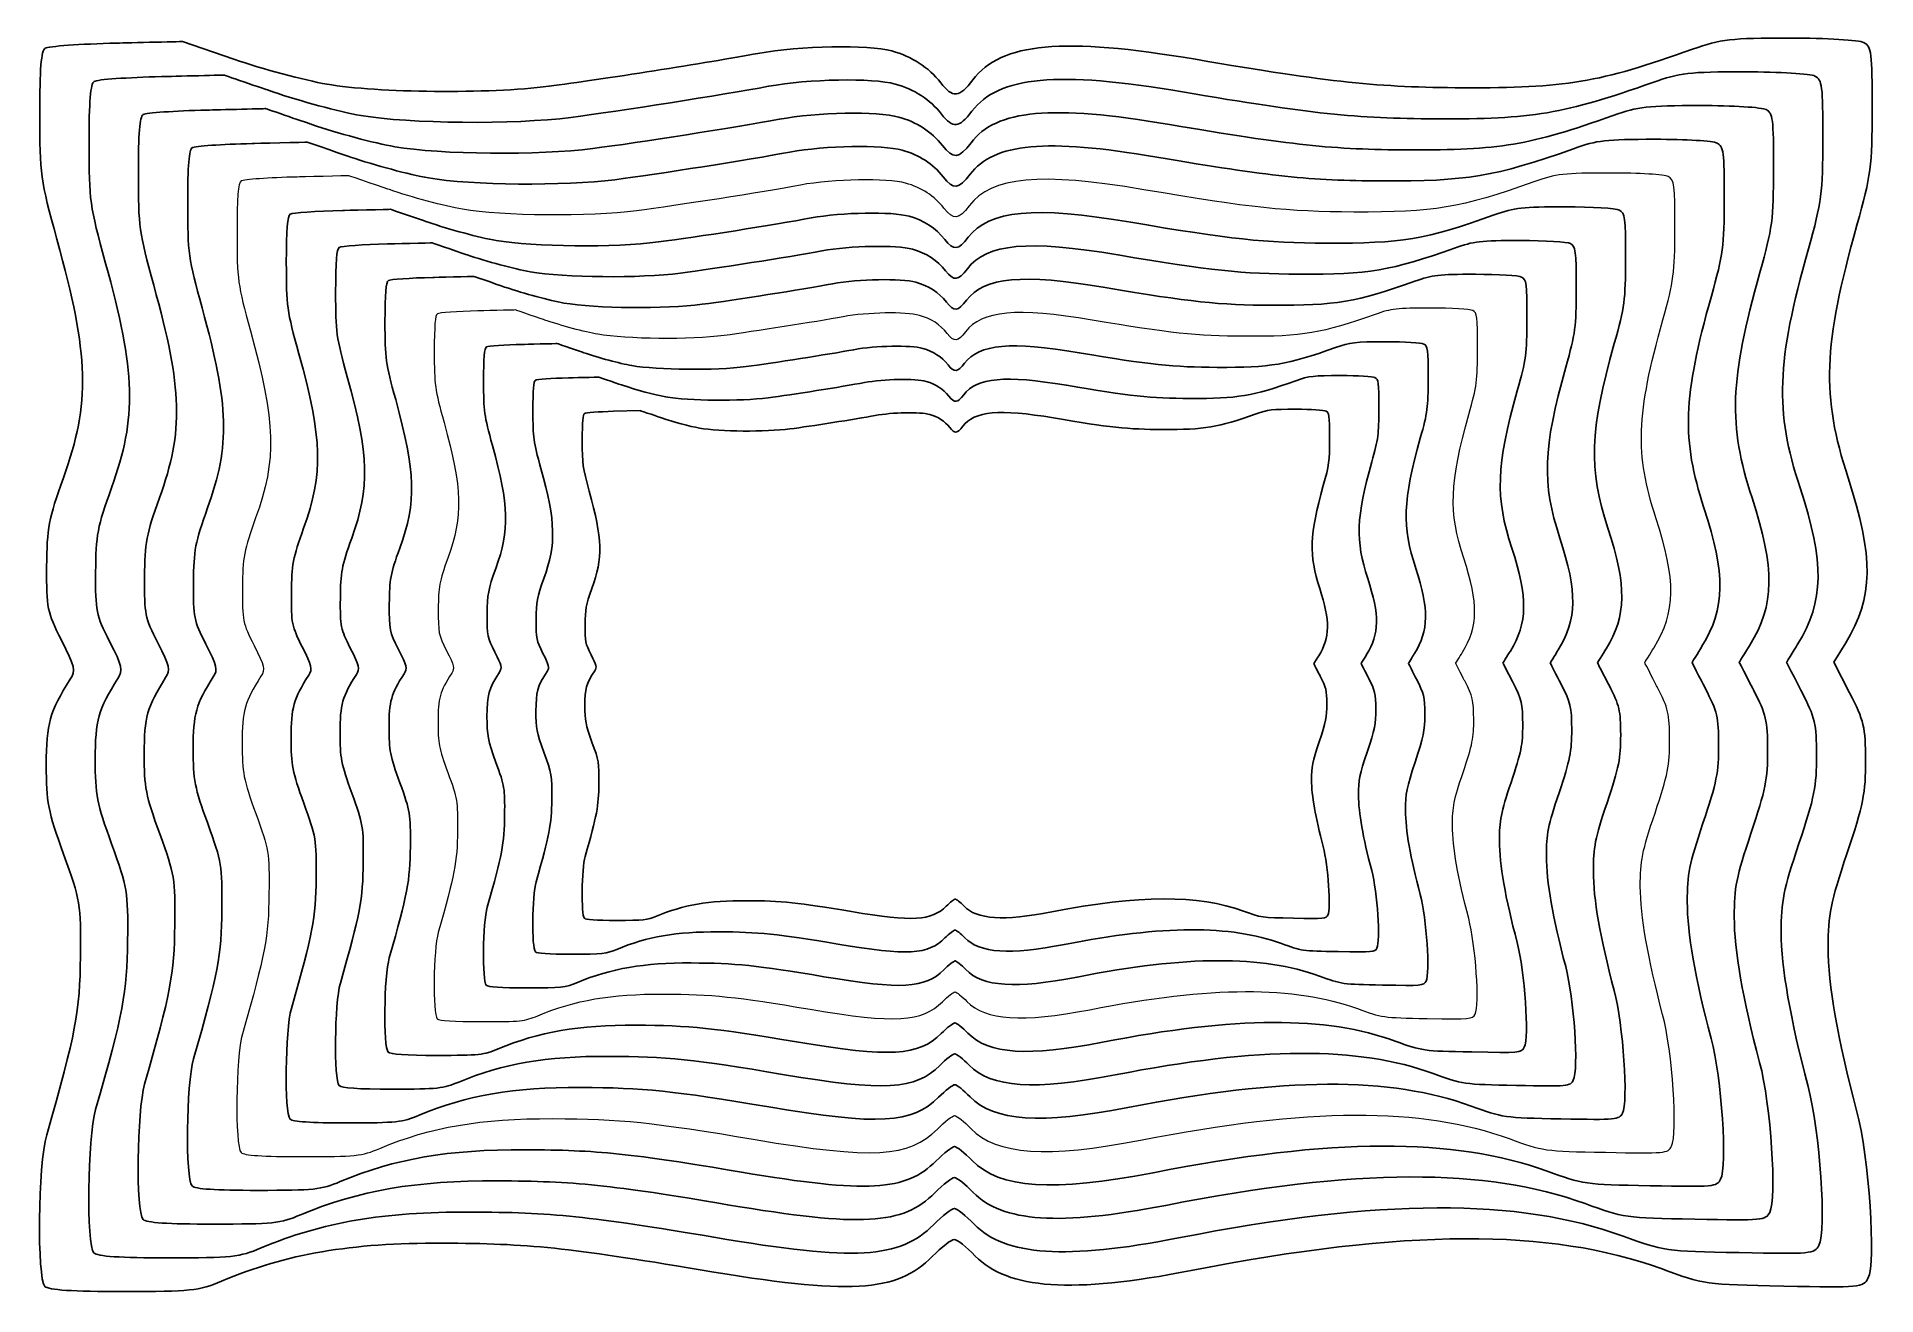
# Model space of a CAD drawing. Header units: centimetres. Extents: x -8 to 8, y -5.5 to 5.5.
import ezdxf

# ---------------------------------------------------------------- set-up
doc = ezdxf.new("R2010")
doc.units = ezdxf.units.CM
doc.header["$MEASUREMENT"] = 0
doc.layers.add('Layer 1', color=7, linetype='Continuous')

msp = doc.modelspace()

# ---------------------------------------------------------------- linework, layer by layer
at = {"layer": 'Layer 1', "color": 248}
for points, knots in [([(-7.94456, -5.42121), (-8.01567, -5.3501), (-8.00431, -4.36158), (-7.92937, -4.10011), (-7.92937, -4.10011), (-7.92937, -4.1001), (-7.92937, -4.10009), (-7.92936, -4.10009), (-7.92936, -4.10009), (-7.67585, -3.21554), (-7.63904, -3.02111), (-7.63468, -2.54364), (-7.63468, -2.54364), (-7.63468, -2.54364), (-7.63468, -2.54364), (-7.63468, -2.54364), (-7.63468, -2.54364), (-7.63045, -2.08037), (-7.63394, -2.0592), (-7.78175, -1.65152), (-7.78175, -1.65152), (-7.78175, -1.65152), (-7.78175, -1.65152), (-7.78175, -1.65152), (-7.78175, -1.65152), (-7.91851, -1.27434), (-7.93314, -1.19903), (-7.93295, -0.87329), (-7.93295, -0.87329), (-7.93295, -0.87329), (-7.93295, -0.87329), (-7.93295, -0.87329), (-7.93295, -0.87329), (-7.93275, -0.51029), (-7.90475, -0.41034), (-7.72344, -0.12516), (-7.72344, -0.12516), (-7.72344, -0.12516), (-7.72344, -0.12516), (-7.72344, -0.12516), (-7.72344, -0.12516), (-7.67529, -0.04943), (-7.68277, -0.01657), (-7.80114, 0.2165), (-7.80114, 0.2165), (-7.80114, 0.2165), (-7.80114, 0.2165), (-7.80114, 0.2165), (-7.80114, 0.2165), (-7.92537, 0.4611), (-7.93198, 0.49392), (-7.92957, 0.85401), (-7.92957, 0.85401), (-7.92957, 0.85401), (-7.92957, 0.85401), (-7.92957, 0.85401), (-7.92957, 0.85401), (-7.92729, 1.19434), (-7.91214, 1.2749), (-7.78326, 1.63225), (-7.78326, 1.63225), (-7.78326, 1.63225), (-7.78326, 1.63225), (-7.78326, 1.63225), (-7.78326, 1.63225), (-7.54715, 2.28691), (-7.55824, 2.69153), (-7.84025, 3.71198), (-7.84025, 3.71198), (-7.84025, 3.71198), (-7.84025, 3.71198), (-7.84025, 3.71198), (-7.84025, 3.71198), (-7.98272, 4.22751), (-7.9901, 4.28116), (-7.9901, 4.80117), (-7.9901, 4.80117), (-7.9901, 4.80117), (-7.9901, 4.80117), (-7.9901, 4.80117), (-7.9901, 4.80117), (-7.9901, 5.19729), (-7.97701, 5.35646), (-7.94265, 5.37837), (-7.94265, 5.37837), (-7.94265, 5.37837), (-7.94265, 5.37837), (-7.94265, 5.37837), (-7.94265, 5.37837), (-7.91655, 5.39501), (-7.63668, 5.41488), (-7.32072, 5.42253), (-7.32072, 5.42253), (-7.32072, 5.42253), (-7.32071, 5.42253), (-7.32069, 5.42253), (-7.32069, 5.42253), (-7.31624, 5.42266), (-6.74624, 5.43644), (-6.74624, 5.43644), (-6.74624, 5.43644), (-6.74624, 5.43644), (-6.74624, 5.43644), (-6.74624, 5.43644), (-6.74624, 5.43644), (-6.74624, 5.43644), (-6.29572, 5.28189), (-6.29572, 5.28189), (-6.29572, 5.28189), (-6.29572, 5.28189), (-6.29572, 5.28189), (-6.29572, 5.28189), (-6.29572, 5.28189), (-6.04793, 5.19689), (-5.68291, 5.09896), (-5.48455, 5.06427), (-5.48455, 5.06427), (-5.48454, 5.06427), (-5.48452, 5.06426), (-5.4845, 5.06426), (-5.4845, 5.06426), (-5.04706, 4.98776), (-4.06898, 4.97875), (-3.54844, 5.04642), (-3.54844, 5.04642), (-3.54843, 5.04642), (-3.54841, 5.04642), (-3.54839, 5.04643), (-3.54839, 5.04643), (-3.10127, 5.10456), (-2.15646, 5.25307), (-1.72622, 5.33285), (-1.72622, 5.33285), (-1.72621, 5.33285), (-1.7262, 5.33285), (-1.72619, 5.33286), (-1.72619, 5.33286), (-1.35885, 5.40097), (-0.76777, 5.41177), (-0.55799, 5.3542), (-0.55799, 5.3542), (-0.55798, 5.3542), (-0.55797, 5.35419), (-0.55796, 5.35419), (-0.55796, 5.35419), (-0.38292, 5.30615), (-0.23832, 5.21194), (-0.13182, 5.07655), (-0.13182, 5.07655), (-0.13181, 5.07654), (-0.13181, 5.07653), (-0.1318, 5.07653), (-0.1318, 5.07653), (-0.02506, 4.94085), (0.02836, 4.94591), (0.14822, 5.10305), (0.14822, 5.10305), (0.14823, 5.10306), (0.14823, 5.10307), (0.14824, 5.10308), (0.14824, 5.10308), (0.39639, 5.42838), (0.93412, 5.47778), (2.08903, 5.28139), (2.08903, 5.28139), (2.08904, 5.28139), (2.08905, 5.28139), (2.08906, 5.28139), (2.08906, 5.28139), (3.27593, 5.07956), (3.68228, 5.03633), (4.42374, 5.03305), (4.42374, 5.03305), (4.42375, 5.03305), (4.42377, 5.03305), (4.42379, 5.03305), (4.42379, 5.03305), (5.31833, 5.02909), (5.60326, 5.07691), (6.42557, 5.369), (6.42557, 5.369), (6.42558, 5.369), (6.42559, 5.36901), (6.42559, 5.36901), (6.42559, 5.36901), (6.67406, 5.45727), (6.7544, 5.46651), (7.27273, 5.46651), (7.27273, 5.46651), (7.27274, 5.46651), (7.27275, 5.46651), (7.27276, 5.46651), (7.27276, 5.46651), (7.59489, 5.46651), (7.8775, 5.44932), (7.91881, 5.42721), (7.91881, 5.42721), (7.91882, 5.42721), (7.91883, 5.4272), (7.91883, 5.4272), (7.91883, 5.4272), (7.98615, 5.39116), (7.9922, 5.34312), (7.99183, 4.84828), (7.99183, 4.84828), (7.99183, 4.84826), (7.99183, 4.84825), (7.99183, 4.84823), (7.99183, 4.84823), (7.99146, 4.3474), (7.98186, 4.27454), (7.85822, 3.83411), (7.85822, 3.83411), (7.85822, 3.8341), (7.85822, 3.83409), (7.85821, 3.83409), (7.85821, 3.83409), (7.56312, 2.7829), (7.54794, 2.34574), (7.78175, 1.63228), (7.78175, 1.63228), (7.78175, 1.63228), (7.78175, 1.63228), (7.78175, 1.63228), (7.78175, 1.63228), (8.00838, 0.94073), (8.00327, 0.5853), (7.76108, 0.19247), (7.76108, 0.19247), (7.76108, 0.19247), (7.76108, 0.19247), (7.76108, 0.19247), (7.76108, 0.19247), (7.76108, 0.19247), (7.65746, 0.02441), (7.65746, 0.02441), (7.65746, 0.02441), (7.65746, 0.02441), (7.65746, 0.02441), (7.65746, 0.02441), (7.65746, 0.02441), (7.65746, 0.02441), (7.79504, -0.2441), (7.79504, -0.2441), (7.79504, -0.2441), (7.79504, -0.2441), (7.79504, -0.2441), (7.79504, -0.2441), (7.79504, -0.2441), (7.92075, -0.48945), (7.93274, -0.54044), (7.93395, -0.83529), (7.93395, -0.83529), (7.93395, -0.83529), (7.93395, -0.83529), (7.93395, -0.83529), (7.93395, -0.83529), (7.93511, -1.117), (7.91445, -1.2201), (7.77123, -1.64725), (7.77123, -1.64725), (7.77123, -1.64725), (7.77123, -1.64725), (7.77123, -1.64725), (7.77123, -1.64725), (7.62777, -2.0751), (7.60728, -2.17757), (7.60797, -2.46345), (7.60797, -2.46345), (7.60797, -2.46345), (7.60797, -2.46345), (7.60797, -2.46345), (7.60797, -2.46345), (7.60877, -2.79417), (7.68923, -3.25513), (7.8564, -3.88673), (7.8564, -3.88673), (7.8564, -3.88673), (7.8564, -3.88673), (7.8564, -3.88673), (7.8564, -3.88673), (7.96495, -4.29689), (8.02689, -5.21716), (7.95497, -5.35153), (7.95497, -5.35153), (7.95497, -5.35153), (7.95497, -5.35153), (7.95497, -5.35153), (7.95497, -5.35153), (7.91311, -5.42975), (7.89273, -5.43162), (7.22129, -5.41876), (7.22129, -5.41876), (7.22129, -5.41876), (7.22129, -5.41876), (7.22129, -5.41876), (7.22129, -5.41876), (6.53547, -5.40564), (6.52802, -5.40458), (6.15104, -5.26664), (6.15104, -5.26664), (6.15104, -5.26664), (6.15104, -5.26664), (6.15104, -5.26664), (6.15104, -5.26664), (5.18587, -4.9135), (3.90948, -4.91866), (2.05107, -5.28323), (2.05107, -5.28323), (2.05107, -5.28323), (2.05107, -5.28323), (2.05107, -5.28323), (2.05107, -5.28323), (1.01734, -5.48602), (0.45278, -5.44791), (0.16973, -5.15624), (0.16973, -5.15624), (0.16973, -5.15624), (0.16973, -5.15624), (0.16973, -5.15624), (0.16973, -5.15624), (0.0923, -5.07646), (0.00987, -5.01118), (-0.01345, -5.01118), (-0.01345, -5.01118), (-0.01345, -5.01118), (-0.01345, -5.01118), (-0.01345, -5.01118), (-0.01345, -5.01118), (-0.03677, -5.01118), (-0.12325, -5.07857), (-0.20561, -5.16094), (-0.20561, -5.16094), (-0.20561, -5.16094), (-0.20561, -5.16094), (-0.20561, -5.16094), (-0.20561, -5.16094), (-0.52003, -5.47536), (-0.92023, -5.49822), (-2.2311, -5.27662), (-2.2311, -5.27662), (-2.2311, -5.27662), (-2.2311, -5.27662), (-2.2311, -5.27662), (-2.2311, -5.27662), (-3.37389, -5.08344), (-3.72794, -5.04682), (-4.47851, -5.04422), (-4.47851, -5.04422), (-4.47851, -5.04422), (-4.47851, -5.04422), (-4.47851, -5.04422), (-4.47851, -5.04422), (-5.28202, -5.04143), (-5.83222, -5.13616), (-6.40397, -5.37575), (-6.40397, -5.37575), (-6.40397, -5.37575), (-6.40397, -5.37575), (-6.40397, -5.37575), (-6.40397, -5.37575), (-6.60397, -5.45956), (-6.67155, -5.46674), (-7.26003, -5.46674), (-7.26003, -5.46674), (-7.26003, -5.46674), (-7.26003, -5.46674), (-7.26003, -5.46674), (-7.26003, -5.46674), (-7.70635, -5.46674), (-7.91268, -5.45301), (-7.9445, -5.42118), (-7.9445, -5.42118), (-7.9445, -5.42118), (-7.9445, -5.42118), (-7.9445, -5.42118), (-7.9445, -5.42118), (-7.9445, -5.42118), (-7.94456, -5.42121), (-7.94456, -5.42121)], [0, 0, 0, 0, 0.01041667, 0.01041667, 0.01041667, 0.01041667, 0.02083333, 0.02083333, 0.02083333, 0.02083333, 0.03125, 0.03125, 0.03125, 0.03125, 0.04166667, 0.04166667, 0.04166667, 0.04166667, 0.05208333, 0.05208333, 0.05208333, 0.05208333, 0.0625, 0.0625, 0.0625, 0.0625, 0.07291667, 0.07291667, 0.07291667, 0.07291667, 0.08333333, 0.08333333, 0.08333333, 0.08333333, 0.09375, 0.09375, 0.09375, 0.09375, 0.10416667, 0.10416667, 0.10416667, 0.10416667, 0.11458333, 0.11458333, 0.11458333, 0.11458333, 0.125, 0.125, 0.125, 0.125, 0.13541667, 0.13541667, 0.13541667, 0.13541667, 0.14583333, 0.14583333, 0.14583333, 0.14583333, 0.15625, 0.15625, 0.15625, 0.15625, 0.16666667, 0.16666667, 0.16666667, 0.16666667, 0.17708333, 0.17708333, 0.17708333, 0.17708333, 0.1875, 0.1875, 0.1875, 0.1875, 0.19791667, 0.19791667, 0.19791667, 0.19791667, 0.20833333, 0.20833333, 0.20833333, 0.20833333, 0.21875, 0.21875, 0.21875, 0.21875, 0.22916667, 0.22916667, 0.22916667, 0.22916667, 0.23958333, 0.23958333, 0.23958333, 0.23958333, 0.25, 0.25, 0.25, 0.25, 0.26041667, 0.26041667, 0.26041667, 0.26041667, 0.27083333, 0.27083333, 0.27083333, 0.27083333, 0.28125, 0.28125, 0.28125, 0.28125, 0.29166667, 0.29166667, 0.29166667, 0.29166667, 0.30208333, 0.30208333, 0.30208333, 0.30208333, 0.3125, 0.3125, 0.3125, 0.3125, 0.32291667, 0.32291667, 0.32291667, 0.32291667, 0.33333333, 0.33333333, 0.33333333, 0.33333333, 0.34375, 0.34375, 0.34375, 0.34375, 0.35416667, 0.35416667, 0.35416667, 0.35416667, 0.36458333, 0.36458333, 0.36458333, 0.36458333, 0.375, 0.375, 0.375, 0.375, 0.38541667, 0.38541667, 0.38541667, 0.38541667, 0.39583333, 0.39583333, 0.39583333, 0.39583333, 0.40625, 0.40625, 0.40625, 0.40625, 0.41666667, 0.41666667, 0.41666667, 0.41666667, 0.42708333, 0.42708333, 0.42708333, 0.42708333, 0.4375, 0.4375, 0.4375, 0.4375, 0.44791667, 0.44791667, 0.44791667, 0.44791667, 0.45833333, 0.45833333, 0.45833333, 0.45833333, 0.46875, 0.46875, 0.46875, 0.46875, 0.47916667, 0.47916667, 0.47916667, 0.47916667, 0.48958333, 0.48958333, 0.48958333, 0.48958333, 0.5, 0.5, 0.5, 0.5, 0.51041667, 0.51041667, 0.51041667, 0.51041667, 0.52083333, 0.52083333, 0.52083333, 0.52083333, 0.53125, 0.53125, 0.53125, 0.53125, 0.54166667, 0.54166667, 0.54166667, 0.54166667, 0.55208333, 0.55208333, 0.55208333, 0.55208333, 0.5625, 0.5625, 0.5625, 0.5625, 0.57291667, 0.57291667, 0.57291667, 0.57291667, 0.58333333, 0.58333333, 0.58333333, 0.58333333, 0.59375, 0.59375, 0.59375, 0.59375, 0.60416667, 0.60416667, 0.60416667, 0.60416667, 0.61458333, 0.61458333, 0.61458333, 0.61458333, 0.625, 0.625, 0.625, 0.625, 0.63541667, 0.63541667, 0.63541667, 0.63541667, 0.64583333, 0.64583333, 0.64583333, 0.64583333, 0.65625, 0.65625, 0.65625, 0.65625, 0.66666667, 0.66666667, 0.66666667, 0.66666667, 0.67708333, 0.67708333, 0.67708333, 0.67708333, 0.6875, 0.6875, 0.6875, 0.6875, 0.69791667, 0.69791667, 0.69791667, 0.69791667, 0.70833333, 0.70833333, 0.70833333, 0.70833333, 0.71875, 0.71875, 0.71875, 0.71875, 0.72916667, 0.72916667, 0.72916667, 0.72916667, 0.73958333, 0.73958333, 0.73958333, 0.73958333, 0.75, 0.75, 0.75, 0.75, 0.76041667, 0.76041667, 0.76041667, 0.76041667, 0.77083333, 0.77083333, 0.77083333, 0.77083333, 0.78125, 0.78125, 0.78125, 0.78125, 0.79166667, 0.79166667, 0.79166667, 0.79166667, 0.80208333, 0.80208333, 0.80208333, 0.80208333, 0.8125, 0.8125, 0.8125, 0.8125, 0.82291667, 0.82291667, 0.82291667, 0.82291667, 0.83333333, 0.83333333, 0.83333333, 0.83333333, 0.84375, 0.84375, 0.84375, 0.84375, 0.85416667, 0.85416667, 0.85416667, 0.85416667, 0.86458333, 0.86458333, 0.86458333, 0.86458333, 0.875, 0.875, 0.875, 0.875, 0.88541667, 0.88541667, 0.88541667, 0.88541667, 0.89583333, 0.89583333, 0.89583333, 0.89583333, 0.90625, 0.90625, 0.90625, 0.90625, 0.91666667, 0.91666667, 0.91666667, 0.91666667, 0.92708333, 0.92708333, 0.92708333, 0.92708333, 0.9375, 0.9375, 0.9375, 0.9375, 0.94791667, 0.94791667, 0.94791667, 0.94791667, 0.95833333, 0.95833333, 0.95833333, 0.95833333, 0.96875, 0.96875, 0.96875, 0.96875, 0.97916667, 0.97916667, 0.97916667, 0.97916667, 1, 1, 1, 1]), ([(-7.94456, -5.42121), (-7.94456, -5.42121), (-7.94456, -5.42121), (-7.94456, -5.42121), (-7.94456, -5.42121), (-7.94456, -5.42121), (-7.94456, -5.42121), (-7.94456, -5.42121)], [0, 0, 0, 0, 0.33333333, 0.33333333, 0.33333333, 0.33333333, 1, 1, 1, 1])]:
    msp.add_open_spline(points, degree=3, knots=knots, dxfattribs=at)
at = {"layer": 'Layer 1', "lineweight": 18}
for points, knots in [([(-7.94456, -5.42121), (-8.01567, -5.3501), (-8.00431, -4.36158), (-7.92937, -4.10011), (-7.92937, -4.10011), (-7.92937, -4.1001), (-7.92937, -4.10009), (-7.92936, -4.10009), (-7.92936, -4.10009), (-7.67585, -3.21554), (-7.63904, -3.02111), (-7.63468, -2.54364), (-7.63468, -2.54364), (-7.63468, -2.54364), (-7.63468, -2.54364), (-7.63468, -2.54364), (-7.63468, -2.54364), (-7.63045, -2.08037), (-7.63394, -2.0592), (-7.78175, -1.65152), (-7.78175, -1.65152), (-7.78175, -1.65152), (-7.78175, -1.65152), (-7.78175, -1.65152), (-7.78175, -1.65152), (-7.91851, -1.27434), (-7.93314, -1.19903), (-7.93295, -0.87329), (-7.93295, -0.87329), (-7.93295, -0.87329), (-7.93295, -0.87329), (-7.93295, -0.87329), (-7.93295, -0.87329), (-7.93275, -0.51029), (-7.90475, -0.41034), (-7.72344, -0.12516), (-7.72344, -0.12516), (-7.72344, -0.12516), (-7.72344, -0.12516), (-7.72344, -0.12516), (-7.72344, -0.12516), (-7.67529, -0.04943), (-7.68277, -0.01657), (-7.80114, 0.2165), (-7.80114, 0.2165), (-7.80114, 0.2165), (-7.80114, 0.2165), (-7.80114, 0.2165), (-7.80114, 0.2165), (-7.92537, 0.4611), (-7.93198, 0.49392), (-7.92957, 0.85401), (-7.92957, 0.85401), (-7.92957, 0.85401), (-7.92957, 0.85401), (-7.92957, 0.85401), (-7.92957, 0.85401), (-7.92729, 1.19434), (-7.91214, 1.2749), (-7.78326, 1.63225), (-7.78326, 1.63225), (-7.78326, 1.63225), (-7.78326, 1.63225), (-7.78326, 1.63225), (-7.78326, 1.63225), (-7.54715, 2.28691), (-7.55824, 2.69153), (-7.84025, 3.71198), (-7.84025, 3.71198), (-7.84025, 3.71198), (-7.84025, 3.71198), (-7.84025, 3.71198), (-7.84025, 3.71198), (-7.98272, 4.22751), (-7.9901, 4.28116), (-7.9901, 4.80117), (-7.9901, 4.80117), (-7.9901, 4.80117), (-7.9901, 4.80117), (-7.9901, 4.80117), (-7.9901, 4.80117), (-7.9901, 5.19729), (-7.97701, 5.35646), (-7.94265, 5.37837), (-7.94265, 5.37837), (-7.94265, 5.37837), (-7.94265, 5.37837), (-7.94265, 5.37837), (-7.94265, 5.37837), (-7.91655, 5.39501), (-7.63668, 5.41488), (-7.32072, 5.42253), (-7.32072, 5.42253), (-7.32072, 5.42253), (-7.32071, 5.42253), (-7.32069, 5.42253), (-7.32069, 5.42253), (-7.31624, 5.42266), (-6.74624, 5.43644), (-6.74624, 5.43644), (-6.74624, 5.43644), (-6.74624, 5.43644), (-6.74624, 5.43644), (-6.74624, 5.43644), (-6.74624, 5.43644), (-6.74624, 5.43644), (-6.29572, 5.28189), (-6.29572, 5.28189), (-6.29572, 5.28189), (-6.29572, 5.28189), (-6.29572, 5.28189), (-6.29572, 5.28189), (-6.29572, 5.28189), (-6.04793, 5.19689), (-5.68291, 5.09896), (-5.48455, 5.06427), (-5.48455, 5.06427), (-5.48454, 5.06427), (-5.48452, 5.06426), (-5.4845, 5.06426), (-5.4845, 5.06426), (-5.04706, 4.98776), (-4.06898, 4.97875), (-3.54844, 5.04642), (-3.54844, 5.04642), (-3.54843, 5.04642), (-3.54841, 5.04642), (-3.54839, 5.04643), (-3.54839, 5.04643), (-3.10127, 5.10456), (-2.15646, 5.25307), (-1.72622, 5.33285), (-1.72622, 5.33285), (-1.72621, 5.33285), (-1.7262, 5.33285), (-1.72619, 5.33286), (-1.72619, 5.33286), (-1.35885, 5.40097), (-0.76777, 5.41177), (-0.55799, 5.3542), (-0.55799, 5.3542), (-0.55798, 5.3542), (-0.55797, 5.35419), (-0.55796, 5.35419), (-0.55796, 5.35419), (-0.38292, 5.30615), (-0.23832, 5.21194), (-0.13182, 5.07655), (-0.13182, 5.07655), (-0.13181, 5.07654), (-0.13181, 5.07653), (-0.1318, 5.07653), (-0.1318, 5.07653), (-0.02506, 4.94085), (0.02836, 4.94591), (0.14822, 5.10305), (0.14822, 5.10305), (0.14823, 5.10306), (0.14823, 5.10307), (0.14824, 5.10308), (0.14824, 5.10308), (0.39639, 5.42838), (0.93412, 5.47778), (2.08903, 5.28139), (2.08903, 5.28139), (2.08904, 5.28139), (2.08905, 5.28139), (2.08906, 5.28139), (2.08906, 5.28139), (3.27593, 5.07956), (3.68228, 5.03633), (4.42374, 5.03305), (4.42374, 5.03305), (4.42375, 5.03305), (4.42377, 5.03305), (4.42379, 5.03305), (4.42379, 5.03305), (5.31833, 5.02909), (5.60326, 5.07691), (6.42557, 5.369), (6.42557, 5.369), (6.42558, 5.369), (6.42559, 5.36901), (6.42559, 5.36901), (6.42559, 5.36901), (6.67406, 5.45727), (6.7544, 5.46651), (7.27273, 5.46651), (7.27273, 5.46651), (7.27274, 5.46651), (7.27275, 5.46651), (7.27276, 5.46651), (7.27276, 5.46651), (7.59489, 5.46651), (7.8775, 5.44932), (7.91881, 5.42721), (7.91881, 5.42721), (7.91882, 5.42721), (7.91883, 5.4272), (7.91883, 5.4272), (7.91883, 5.4272), (7.98615, 5.39116), (7.9922, 5.34312), (7.99183, 4.84828), (7.99183, 4.84828), (7.99183, 4.84826), (7.99183, 4.84825), (7.99183, 4.84823), (7.99183, 4.84823), (7.99146, 4.3474), (7.98186, 4.27454), (7.85822, 3.83411), (7.85822, 3.83411), (7.85822, 3.8341), (7.85822, 3.83409), (7.85821, 3.83409), (7.85821, 3.83409), (7.56312, 2.7829), (7.54794, 2.34574), (7.78175, 1.63228), (7.78175, 1.63228), (7.78175, 1.63228), (7.78175, 1.63228), (7.78175, 1.63228), (7.78175, 1.63228), (8.00838, 0.94073), (8.00327, 0.5853), (7.76108, 0.19247), (7.76108, 0.19247), (7.76108, 0.19247), (7.76108, 0.19247), (7.76108, 0.19247), (7.76108, 0.19247), (7.76108, 0.19247), (7.65746, 0.02441), (7.65746, 0.02441), (7.65746, 0.02441), (7.65746, 0.02441), (7.65746, 0.02441), (7.65746, 0.02441), (7.65746, 0.02441), (7.65746, 0.02441), (7.79504, -0.2441), (7.79504, -0.2441), (7.79504, -0.2441), (7.79504, -0.2441), (7.79504, -0.2441), (7.79504, -0.2441), (7.79504, -0.2441), (7.92075, -0.48945), (7.93274, -0.54044), (7.93395, -0.83529), (7.93395, -0.83529), (7.93395, -0.83529), (7.93395, -0.83529), (7.93395, -0.83529), (7.93395, -0.83529), (7.93511, -1.117), (7.91445, -1.2201), (7.77123, -1.64725), (7.77123, -1.64725), (7.77123, -1.64725), (7.77123, -1.64725), (7.77123, -1.64725), (7.77123, -1.64725), (7.62777, -2.0751), (7.60728, -2.17757), (7.60797, -2.46345), (7.60797, -2.46345), (7.60797, -2.46345), (7.60797, -2.46345), (7.60797, -2.46345), (7.60797, -2.46345), (7.60877, -2.79417), (7.68923, -3.25513), (7.8564, -3.88673), (7.8564, -3.88673), (7.8564, -3.88673), (7.8564, -3.88673), (7.8564, -3.88673), (7.8564, -3.88673), (7.96495, -4.29689), (8.02689, -5.21716), (7.95497, -5.35153), (7.95497, -5.35153), (7.95497, -5.35153), (7.95497, -5.35153), (7.95497, -5.35153), (7.95497, -5.35153), (7.91311, -5.42975), (7.89273, -5.43162), (7.22129, -5.41876), (7.22129, -5.41876), (7.22129, -5.41876), (7.22129, -5.41876), (7.22129, -5.41876), (7.22129, -5.41876), (6.53547, -5.40564), (6.52802, -5.40458), (6.15104, -5.26664), (6.15104, -5.26664), (6.15104, -5.26664), (6.15104, -5.26664), (6.15104, -5.26664), (6.15104, -5.26664), (5.18587, -4.9135), (3.90948, -4.91866), (2.05107, -5.28323), (2.05107, -5.28323), (2.05107, -5.28323), (2.05107, -5.28323), (2.05107, -5.28323), (2.05107, -5.28323), (1.01734, -5.48602), (0.45278, -5.44791), (0.16973, -5.15624), (0.16973, -5.15624), (0.16973, -5.15624), (0.16973, -5.15624), (0.16973, -5.15624), (0.16973, -5.15624), (0.0923, -5.07646), (0.00987, -5.01118), (-0.01345, -5.01118), (-0.01345, -5.01118), (-0.01345, -5.01118), (-0.01345, -5.01118), (-0.01345, -5.01118), (-0.01345, -5.01118), (-0.03677, -5.01118), (-0.12325, -5.07857), (-0.20561, -5.16094), (-0.20561, -5.16094), (-0.20561, -5.16094), (-0.20561, -5.16094), (-0.20561, -5.16094), (-0.20561, -5.16094), (-0.52003, -5.47536), (-0.92023, -5.49822), (-2.2311, -5.27662), (-2.2311, -5.27662), (-2.2311, -5.27662), (-2.2311, -5.27662), (-2.2311, -5.27662), (-2.2311, -5.27662), (-3.37389, -5.08344), (-3.72794, -5.04682), (-4.47851, -5.04422), (-4.47851, -5.04422), (-4.47851, -5.04422), (-4.47851, -5.04422), (-4.47851, -5.04422), (-4.47851, -5.04422), (-5.28202, -5.04143), (-5.83222, -5.13616), (-6.40397, -5.37575), (-6.40397, -5.37575), (-6.40397, -5.37575), (-6.40397, -5.37575), (-6.40397, -5.37575), (-6.40397, -5.37575), (-6.60397, -5.45956), (-6.67155, -5.46674), (-7.26003, -5.46674), (-7.26003, -5.46674), (-7.26003, -5.46674), (-7.26003, -5.46674), (-7.26003, -5.46674), (-7.26003, -5.46674), (-7.70635, -5.46674), (-7.91268, -5.45301), (-7.9445, -5.42118), (-7.9445, -5.42118), (-7.9445, -5.42118), (-7.9445, -5.42118), (-7.9445, -5.42118)], [0, 0, 0, 0, 0.01052632, 0.01052632, 0.01052632, 0.01052632, 0.02105263, 0.02105263, 0.02105263, 0.02105263, 0.03157895, 0.03157895, 0.03157895, 0.03157895, 0.04210526, 0.04210526, 0.04210526, 0.04210526, 0.05263158, 0.05263158, 0.05263158, 0.05263158, 0.06315789, 0.06315789, 0.06315789, 0.06315789, 0.07368421, 0.07368421, 0.07368421, 0.07368421, 0.08421053, 0.08421053, 0.08421053, 0.08421053, 0.09473684, 0.09473684, 0.09473684, 0.09473684, 0.10526316, 0.10526316, 0.10526316, 0.10526316, 0.11578947, 0.11578947, 0.11578947, 0.11578947, 0.12631579, 0.12631579, 0.12631579, 0.12631579, 0.13684211, 0.13684211, 0.13684211, 0.13684211, 0.14736842, 0.14736842, 0.14736842, 0.14736842, 0.15789474, 0.15789474, 0.15789474, 0.15789474, 0.16842105, 0.16842105, 0.16842105, 0.16842105, 0.17894737, 0.17894737, 0.17894737, 0.17894737, 0.18947368, 0.18947368, 0.18947368, 0.18947368, 0.2, 0.2, 0.2, 0.2, 0.21052632, 0.21052632, 0.21052632, 0.21052632, 0.22105263, 0.22105263, 0.22105263, 0.22105263, 0.23157895, 0.23157895, 0.23157895, 0.23157895, 0.24210526, 0.24210526, 0.24210526, 0.24210526, 0.25263158, 0.25263158, 0.25263158, 0.25263158, 0.26315789, 0.26315789, 0.26315789, 0.26315789, 0.27368421, 0.27368421, 0.27368421, 0.27368421, 0.28421053, 0.28421053, 0.28421053, 0.28421053, 0.29473684, 0.29473684, 0.29473684, 0.29473684, 0.30526316, 0.30526316, 0.30526316, 0.30526316, 0.31578947, 0.31578947, 0.31578947, 0.31578947, 0.32631579, 0.32631579, 0.32631579, 0.32631579, 0.33684211, 0.33684211, 0.33684211, 0.33684211, 0.34736842, 0.34736842, 0.34736842, 0.34736842, 0.35789474, 0.35789474, 0.35789474, 0.35789474, 0.36842105, 0.36842105, 0.36842105, 0.36842105, 0.37894737, 0.37894737, 0.37894737, 0.37894737, 0.38947368, 0.38947368, 0.38947368, 0.38947368, 0.4, 0.4, 0.4, 0.4, 0.41052632, 0.41052632, 0.41052632, 0.41052632, 0.42105263, 0.42105263, 0.42105263, 0.42105263, 0.43157895, 0.43157895, 0.43157895, 0.43157895, 0.44210526, 0.44210526, 0.44210526, 0.44210526, 0.45263158, 0.45263158, 0.45263158, 0.45263158, 0.46315789, 0.46315789, 0.46315789, 0.46315789, 0.47368421, 0.47368421, 0.47368421, 0.47368421, 0.48421053, 0.48421053, 0.48421053, 0.48421053, 0.49473684, 0.49473684, 0.49473684, 0.49473684, 0.50526316, 0.50526316, 0.50526316, 0.50526316, 0.51578947, 0.51578947, 0.51578947, 0.51578947, 0.52631579, 0.52631579, 0.52631579, 0.52631579, 0.53684211, 0.53684211, 0.53684211, 0.53684211, 0.54736842, 0.54736842, 0.54736842, 0.54736842, 0.55789474, 0.55789474, 0.55789474, 0.55789474, 0.56842105, 0.56842105, 0.56842105, 0.56842105, 0.57894737, 0.57894737, 0.57894737, 0.57894737, 0.58947368, 0.58947368, 0.58947368, 0.58947368, 0.6, 0.6, 0.6, 0.6, 0.61052632, 0.61052632, 0.61052632, 0.61052632, 0.62105263, 0.62105263, 0.62105263, 0.62105263, 0.63157895, 0.63157895, 0.63157895, 0.63157895, 0.64210526, 0.64210526, 0.64210526, 0.64210526, 0.65263158, 0.65263158, 0.65263158, 0.65263158, 0.66315789, 0.66315789, 0.66315789, 0.66315789, 0.67368421, 0.67368421, 0.67368421, 0.67368421, 0.68421053, 0.68421053, 0.68421053, 0.68421053, 0.69473684, 0.69473684, 0.69473684, 0.69473684, 0.70526316, 0.70526316, 0.70526316, 0.70526316, 0.71578947, 0.71578947, 0.71578947, 0.71578947, 0.72631579, 0.72631579, 0.72631579, 0.72631579, 0.73684211, 0.73684211, 0.73684211, 0.73684211, 0.74736842, 0.74736842, 0.74736842, 0.74736842, 0.75789474, 0.75789474, 0.75789474, 0.75789474, 0.76842105, 0.76842105, 0.76842105, 0.76842105, 0.77894737, 0.77894737, 0.77894737, 0.77894737, 0.78947368, 0.78947368, 0.78947368, 0.78947368, 0.8, 0.8, 0.8, 0.8, 0.81052632, 0.81052632, 0.81052632, 0.81052632, 0.82105263, 0.82105263, 0.82105263, 0.82105263, 0.83157895, 0.83157895, 0.83157895, 0.83157895, 0.84210526, 0.84210526, 0.84210526, 0.84210526, 0.85263158, 0.85263158, 0.85263158, 0.85263158, 0.86315789, 0.86315789, 0.86315789, 0.86315789, 0.87368421, 0.87368421, 0.87368421, 0.87368421, 0.88421053, 0.88421053, 0.88421053, 0.88421053, 0.89473684, 0.89473684, 0.89473684, 0.89473684, 0.90526316, 0.90526316, 0.90526316, 0.90526316, 0.91578947, 0.91578947, 0.91578947, 0.91578947, 0.92631579, 0.92631579, 0.92631579, 0.92631579, 0.93684211, 0.93684211, 0.93684211, 0.93684211, 0.94736842, 0.94736842, 0.94736842, 0.94736842, 0.95789474, 0.95789474, 0.95789474, 0.95789474, 0.96842105, 0.96842105, 0.96842105, 0.96842105, 0.97894737, 0.97894737, 0.97894737, 0.97894737, 1, 1, 1, 1]), ([(-7.51685, -5.12936), (-7.58414, -5.06207), (-7.57338, -4.12678), (-7.50248, -3.87938), (-7.50248, -3.87938), (-7.50248, -3.87937), (-7.50248, -3.87937), (-7.50247, -3.87936), (-7.50247, -3.87936), (-7.26261, -3.04244), (-7.22778, -2.85847), (-7.22365, -2.4067), (-7.22365, -2.4067), (-7.22365, -2.4067), (-7.22365, -2.4067), (-7.22365, -2.4067), (-7.22365, -2.4067), (-7.21965, -1.96837), (-7.22295, -1.94834), (-7.36281, -1.56261), (-7.36281, -1.56261), (-7.36281, -1.56261), (-7.36281, -1.56261), (-7.36281, -1.56261), (-7.36281, -1.56261), (-7.4922, -1.20574), (-7.50605, -1.13448), (-7.50587, -0.82628), (-7.50587, -0.82628), (-7.50587, -0.82628), (-7.50587, -0.82628), (-7.50587, -0.82628), (-7.50587, -0.82628), (-7.50567, -0.48283), (-7.47919, -0.38826), (-7.30764, -0.11843), (-7.30764, -0.11843), (-7.30764, -0.11843), (-7.30764, -0.11843), (-7.30764, -0.11843), (-7.30764, -0.11843), (-7.26209, -0.04678), (-7.26916, -0.01569), (-7.38116, 0.20484), (-7.38116, 0.20484), (-7.38116, 0.20484), (-7.38116, 0.20484), (-7.38116, 0.20484), (-7.38116, 0.20484), (-7.4987, 0.43627), (-7.50495, 0.46732), (-7.50267, 0.80802), (-7.50267, 0.80802), (-7.50267, 0.80802), (-7.50267, 0.80802), (-7.50267, 0.80802), (-7.50267, 0.80802), (-7.50051, 1.13002), (-7.48618, 1.20625), (-7.36424, 1.54435), (-7.36424, 1.54435), (-7.36424, 1.54435), (-7.36424, 1.54435), (-7.36424, 1.54435), (-7.36424, 1.54435), (-7.14084, 2.16376), (-7.15133, 2.5466), (-7.41816, 3.51211), (-7.41816, 3.51211), (-7.41816, 3.51211), (-7.41816, 3.51211), (-7.41816, 3.51211), (-7.41816, 3.51211), (-7.55296, 3.99988), (-7.55994, 4.05065), (-7.55994, 4.54265), (-7.55994, 4.54265), (-7.55994, 4.54265), (-7.55994, 4.54265), (-7.55994, 4.54265), (-7.55994, 4.54265), (-7.55994, 4.91744), (-7.54756, 5.06804), (-7.51504, 5.08877), (-7.51504, 5.08877), (-7.51504, 5.08877), (-7.51504, 5.08877), (-7.51504, 5.08877), (-7.51504, 5.08877), (-7.49033, 5.10451), (-7.22554, 5.12331), (-6.9266, 5.13055), (-6.9266, 5.13055), (-6.9266, 5.13055), (-6.92659, 5.13055), (-6.92658, 5.13055), (-6.92658, 5.13055), (-6.92253, 5.13063), (-6.38306, 5.14371), (-6.38306, 5.14371), (-6.38306, 5.14371), (-6.38306, 5.14371), (-6.38306, 5.14371), (-6.38306, 5.14371), (-6.38306, 5.14371), (-6.38282, 5.14363), (-5.9568, 4.99748), (-5.9568, 4.99748), (-5.9568, 4.99748), (-5.9568, 4.99748), (-5.9568, 4.99748), (-5.9568, 4.99748), (-5.9568, 4.99748), (-5.72235, 4.91706), (-5.37698, 4.8244), (-5.18931, 4.79157), (-5.18931, 4.79157), (-5.1893, 4.79157), (-5.18929, 4.79157), (-5.18928, 4.79156), (-5.18928, 4.79156), (-4.77539, 4.71918), (-3.84997, 4.71066), (-3.35745, 4.77469), (-3.35745, 4.77469), (-3.35744, 4.77469), (-3.35743, 4.77469), (-3.35742, 4.77469), (-3.35742, 4.77469), (-2.93438, 4.82969), (-2.04042, 4.9702), (-1.63335, 5.04569), (-1.63335, 5.04569), (-1.63334, 5.04569), (-1.63333, 5.04569), (-1.63332, 5.0457), (-1.63332, 5.0457), (-1.28576, 5.11014), (-0.7265, 5.12036), (-0.52801, 5.06589), (-0.52801, 5.06589), (-0.528, 5.06589), (-0.52799, 5.06588), (-0.52798, 5.06588), (-0.52798, 5.06588), (-0.36236, 5.02042), (-0.22555, 4.93129), (-0.12478, 4.80319), (-0.12478, 4.80319), (-0.12477, 4.80318), (-0.12477, 4.80317), (-0.12476, 4.80317), (-0.12476, 4.80317), (-0.02377, 4.67479), (0.02678, 4.67958), (0.14018, 4.82826), (0.14018, 4.82826), (0.14019, 4.82827), (0.14019, 4.82828), (0.1402, 4.82829), (0.1402, 4.82829), (0.37499, 5.13608), (0.88377, 5.18282), (1.9765, 4.997), (1.9765, 4.997), (1.97651, 4.997), (1.97652, 4.997), (1.97652, 4.997), (1.97652, 4.997), (3.09949, 4.80603), (3.48396, 4.76514), (4.18551, 4.76203), (4.18551, 4.76203), (4.18552, 4.76203), (4.18553, 4.76203), (4.18554, 4.76203), (4.18554, 4.76203), (5.03193, 4.75828), (5.30151, 4.80353), (6.07955, 5.07989), (6.07955, 5.07989), (6.07956, 5.07989), (6.07956, 5.07989), (6.07957, 5.0799), (6.07957, 5.0799), (6.31466, 5.16341), (6.39068, 5.17215), (6.88111, 5.17215), (6.88111, 5.17215), (6.88112, 5.17215), (6.88113, 5.17215), (6.88114, 5.17215), (6.88114, 5.17215), (7.18593, 5.17215), (7.45333, 5.15588), (7.49241, 5.13497), (7.49241, 5.13497), (7.49242, 5.13497), (7.49243, 5.13496), (7.49243, 5.13496), (7.49243, 5.13496), (7.55612, 5.10086), (7.56185, 5.0554), (7.5615, 4.58721), (7.5615, 4.58721), (7.5615, 4.5872), (7.5615, 4.58718), (7.5615, 4.58716), (7.5615, 4.58716), (7.56113, 4.11329), (7.55206, 4.04436), (7.43508, 3.62764), (7.43508, 3.62764), (7.43508, 3.62763), (7.43508, 3.62763), (7.43507, 3.62762), (7.43507, 3.62762), (7.15587, 2.63302), (7.1415, 2.2194), (7.36273, 1.54435), (7.36273, 1.54435), (7.36273, 1.54435), (7.36273, 1.54435), (7.36273, 1.54435), (7.36273, 1.54435), (7.57716, 0.89004), (7.57233, 0.55374), (7.34317, 0.18206), (7.34317, 0.18206), (7.34317, 0.18206), (7.34317, 0.18206), (7.34317, 0.18206), (7.34317, 0.18206), (7.34312, 0.18198), (7.24513, 0.02305), (7.24513, 0.02305), (7.24513, 0.02305), (7.24513, 0.02305), (7.24513, 0.02305), (7.24513, 0.02305), (7.24513, 0.02305), (7.24521, 0.02289), (7.3753, -0.231), (7.3753, -0.231), (7.3753, -0.231), (7.3753, -0.231), (7.3753, -0.231), (7.3753, -0.231), (7.3753, -0.231), (7.49424, -0.46314), (7.50558, -0.51139), (7.50673, -0.79036), (7.50673, -0.79036), (7.50673, -0.79036), (7.50673, -0.79036), (7.50673, -0.79036), (7.50673, -0.79036), (7.50783, -1.0569), (7.48828, -1.15445), (7.35277, -1.55861), (7.35277, -1.55861), (7.35277, -1.55861), (7.35277, -1.55861), (7.35277, -1.55861), (7.35277, -1.55861), (7.21704, -1.96343), (7.19765, -2.06038), (7.1983, -2.33086), (7.1983, -2.33086), (7.1983, -2.33086), (7.1983, -2.33086), (7.1983, -2.33086), (7.1983, -2.33086), (7.19906, -2.64377), (7.27519, -3.07992), (7.43335, -3.67751), (7.43335, -3.67751), (7.43335, -3.67751), (7.43335, -3.67751), (7.43335, -3.67751), (7.43335, -3.67751), (7.53606, -4.06559), (7.59466, -4.93631), (7.52662, -5.06345), (7.52662, -5.06345), (7.52662, -5.06345), (7.52662, -5.06345), (7.52662, -5.06345), (7.52662, -5.06345), (7.48701, -5.13746), (7.46773, -5.13922), (6.83244, -5.12706), (6.83244, -5.12706), (6.83244, -5.12706), (6.83244, -5.12706), (6.83244, -5.12706), (6.83244, -5.12706), (6.18355, -5.11464), (6.1765, -5.11364), (5.81981, -4.98313), (5.81981, -4.98313), (5.81981, -4.98313), (5.81981, -4.98313), (5.81981, -4.98313), (5.81981, -4.98313), (4.9066, -4.649), (3.69893, -4.65389), (1.94057, -4.99883), (1.94057, -4.99883), (1.94057, -4.99883), (1.94057, -4.99883), (1.94057, -4.99883), (1.94057, -4.99883), (0.9625, -5.1907), (0.42833, -5.15464), (0.16052, -4.87868), (0.16052, -4.87868), (0.16052, -4.87868), (0.16052, -4.87868), (0.16052, -4.87868), (0.16052, -4.87868), (0.08726, -4.80319), (0.00927, -4.74143), (-0.0128, -4.74143), (-0.0128, -4.74143), (-0.0128, -4.74143), (-0.0128, -4.74143), (-0.0128, -4.74143), (-0.0128, -4.74143), (-0.03487, -4.74144), (-0.11669, -4.8052), (-0.19462, -4.88313), (-0.19462, -4.88313), (-0.19462, -4.88313), (-0.19462, -4.88313), (-0.19462, -4.88313), (-0.19462, -4.88313), (-0.49212, -5.18062), (-0.87077, -5.20225), (-2.11106, -4.99258), (-2.11106, -4.99258), (-2.11106, -4.99258), (-2.11106, -4.99258), (-2.11106, -4.99258), (-2.11106, -4.99258), (-3.19233, -4.80979), (-3.52731, -4.77515), (-4.23747, -4.77269), (-4.23747, -4.77269), (-4.23747, -4.77269), (-4.23747, -4.77269), (-4.23747, -4.77269), (-4.23747, -4.77269), (-4.99772, -4.77005), (-5.5183, -4.85968), (-6.05927, -5.08637), (-6.05927, -5.08637), (-6.05927, -5.08637), (-6.05927, -5.08637), (-6.05927, -5.08637), (-6.05927, -5.08637), (-6.2485, -5.16566), (-6.31245, -5.17246), (-6.86924, -5.17246), (-6.86924, -5.17246), (-6.86924, -5.17246), (-6.86924, -5.17246), (-6.86924, -5.17246), (-6.86924, -5.17246), (-7.29153, -5.17246), (-7.48675, -5.15947), (-7.51686, -5.12936), (-7.51686, -5.12936), (-7.51686, -5.12936), (-7.51686, -5.12936), (-7.51686, -5.12936)], [0, 0, 0, 0, 0.01052632, 0.01052632, 0.01052632, 0.01052632, 0.02105263, 0.02105263, 0.02105263, 0.02105263, 0.03157895, 0.03157895, 0.03157895, 0.03157895, 0.04210526, 0.04210526, 0.04210526, 0.04210526, 0.05263158, 0.05263158, 0.05263158, 0.05263158, 0.06315789, 0.06315789, 0.06315789, 0.06315789, 0.07368421, 0.07368421, 0.07368421, 0.07368421, 0.08421053, 0.08421053, 0.08421053, 0.08421053, 0.09473684, 0.09473684, 0.09473684, 0.09473684, 0.10526316, 0.10526316, 0.10526316, 0.10526316, 0.11578947, 0.11578947, 0.11578947, 0.11578947, 0.12631579, 0.12631579, 0.12631579, 0.12631579, 0.13684211, 0.13684211, 0.13684211, 0.13684211, 0.14736842, 0.14736842, 0.14736842, 0.14736842, 0.15789474, 0.15789474, 0.15789474, 0.15789474, 0.16842105, 0.16842105, 0.16842105, 0.16842105, 0.17894737, 0.17894737, 0.17894737, 0.17894737, 0.18947368, 0.18947368, 0.18947368, 0.18947368, 0.2, 0.2, 0.2, 0.2, 0.21052632, 0.21052632, 0.21052632, 0.21052632, 0.22105263, 0.22105263, 0.22105263, 0.22105263, 0.23157895, 0.23157895, 0.23157895, 0.23157895, 0.24210526, 0.24210526, 0.24210526, 0.24210526, 0.25263158, 0.25263158, 0.25263158, 0.25263158, 0.26315789, 0.26315789, 0.26315789, 0.26315789, 0.27368421, 0.27368421, 0.27368421, 0.27368421, 0.28421053, 0.28421053, 0.28421053, 0.28421053, 0.29473684, 0.29473684, 0.29473684, 0.29473684, 0.30526316, 0.30526316, 0.30526316, 0.30526316, 0.31578947, 0.31578947, 0.31578947, 0.31578947, 0.32631579, 0.32631579, 0.32631579, 0.32631579, 0.33684211, 0.33684211, 0.33684211, 0.33684211, 0.34736842, 0.34736842, 0.34736842, 0.34736842, 0.35789474, 0.35789474, 0.35789474, 0.35789474, 0.36842105, 0.36842105, 0.36842105, 0.36842105, 0.37894737, 0.37894737, 0.37894737, 0.37894737, 0.38947368, 0.38947368, 0.38947368, 0.38947368, 0.4, 0.4, 0.4, 0.4, 0.41052632, 0.41052632, 0.41052632, 0.41052632, 0.42105263, 0.42105263, 0.42105263, 0.42105263, 0.43157895, 0.43157895, 0.43157895, 0.43157895, 0.44210526, 0.44210526, 0.44210526, 0.44210526, 0.45263158, 0.45263158, 0.45263158, 0.45263158, 0.46315789, 0.46315789, 0.46315789, 0.46315789, 0.47368421, 0.47368421, 0.47368421, 0.47368421, 0.48421053, 0.48421053, 0.48421053, 0.48421053, 0.49473684, 0.49473684, 0.49473684, 0.49473684, 0.50526316, 0.50526316, 0.50526316, 0.50526316, 0.51578947, 0.51578947, 0.51578947, 0.51578947, 0.52631579, 0.52631579, 0.52631579, 0.52631579, 0.53684211, 0.53684211, 0.53684211, 0.53684211, 0.54736842, 0.54736842, 0.54736842, 0.54736842, 0.55789474, 0.55789474, 0.55789474, 0.55789474, 0.56842105, 0.56842105, 0.56842105, 0.56842105, 0.57894737, 0.57894737, 0.57894737, 0.57894737, 0.58947368, 0.58947368, 0.58947368, 0.58947368, 0.6, 0.6, 0.6, 0.6, 0.61052632, 0.61052632, 0.61052632, 0.61052632, 0.62105263, 0.62105263, 0.62105263, 0.62105263, 0.63157895, 0.63157895, 0.63157895, 0.63157895, 0.64210526, 0.64210526, 0.64210526, 0.64210526, 0.65263158, 0.65263158, 0.65263158, 0.65263158, 0.66315789, 0.66315789, 0.66315789, 0.66315789, 0.67368421, 0.67368421, 0.67368421, 0.67368421, 0.68421053, 0.68421053, 0.68421053, 0.68421053, 0.69473684, 0.69473684, 0.69473684, 0.69473684, 0.70526316, 0.70526316, 0.70526316, 0.70526316, 0.71578947, 0.71578947, 0.71578947, 0.71578947, 0.72631579, 0.72631579, 0.72631579, 0.72631579, 0.73684211, 0.73684211, 0.73684211, 0.73684211, 0.74736842, 0.74736842, 0.74736842, 0.74736842, 0.75789474, 0.75789474, 0.75789474, 0.75789474, 0.76842105, 0.76842105, 0.76842105, 0.76842105, 0.77894737, 0.77894737, 0.77894737, 0.77894737, 0.78947368, 0.78947368, 0.78947368, 0.78947368, 0.8, 0.8, 0.8, 0.8, 0.81052632, 0.81052632, 0.81052632, 0.81052632, 0.82105263, 0.82105263, 0.82105263, 0.82105263, 0.83157895, 0.83157895, 0.83157895, 0.83157895, 0.84210526, 0.84210526, 0.84210526, 0.84210526, 0.85263158, 0.85263158, 0.85263158, 0.85263158, 0.86315789, 0.86315789, 0.86315789, 0.86315789, 0.87368421, 0.87368421, 0.87368421, 0.87368421, 0.88421053, 0.88421053, 0.88421053, 0.88421053, 0.89473684, 0.89473684, 0.89473684, 0.89473684, 0.90526316, 0.90526316, 0.90526316, 0.90526316, 0.91578947, 0.91578947, 0.91578947, 0.91578947, 0.92631579, 0.92631579, 0.92631579, 0.92631579, 0.93684211, 0.93684211, 0.93684211, 0.93684211, 0.94736842, 0.94736842, 0.94736842, 0.94736842, 0.95789474, 0.95789474, 0.95789474, 0.95789474, 0.96842105, 0.96842105, 0.96842105, 0.96842105, 0.97894737, 0.97894737, 0.97894737, 0.97894737, 1, 1, 1, 1]), ([(-7.08915, -4.8375), (-7.15261, -4.77404), (-7.14247, -3.89197), (-7.0756, -3.65865), (-7.0756, -3.65865), (-7.0756, -3.65864), (-7.0756, -3.65864), (-7.0756, -3.65863), (-7.0756, -3.65863), (-6.84939, -2.86933), (-6.81654, -2.69583), (-6.81265, -2.26977), (-6.81265, -2.26977), (-6.81265, -2.26977), (-6.81265, -2.26977), (-6.81265, -2.26976), (-6.81265, -2.26976), (-6.80888, -1.85637), (-6.81199, -1.83749), (-6.94389, -1.4737), (-6.94389, -1.4737), (-6.94389, -1.4737), (-6.94389, -1.4737), (-6.94389, -1.4737), (-6.94389, -1.4737), (-7.06592, -1.13714), (-7.07898, -1.06994), (-7.07881, -0.77927), (-7.07881, -0.77927), (-7.07881, -0.77927), (-7.07881, -0.77927), (-7.07881, -0.77927), (-7.07881, -0.77927), (-7.07865, -0.45536), (-7.05365, -0.36617), (-6.89186, -0.1117), (-6.89186, -0.1117), (-6.89186, -0.1117), (-6.89186, -0.1117), (-6.89186, -0.1117), (-6.89186, -0.1117), (-6.8489, -0.04413), (-6.85557, -0.0148), (-6.9612, 0.19317), (-6.9612, 0.19317), (-6.9612, 0.19317), (-6.9612, 0.19317), (-6.9612, 0.19318), (-6.9612, 0.19318), (-7.07205, 0.41144), (-7.07795, 0.44072), (-7.07579, 0.76204), (-7.07579, 0.76204), (-7.07579, 0.76204), (-7.07579, 0.76204), (-7.07579, 0.76204), (-7.07579, 0.76204), (-7.07375, 1.06572), (-7.06024, 1.13761), (-6.94524, 1.45647), (-6.94524, 1.45647), (-6.94524, 1.45647), (-6.94524, 1.45647), (-6.94524, 1.45647), (-6.94524, 1.45647), (-6.73455, 2.04064), (-6.74445, 2.40169), (-6.99609, 3.31226), (-6.99609, 3.31226), (-6.99609, 3.31226), (-6.99609, 3.31226), (-6.99609, 3.31227), (-6.99609, 3.31227), (-7.12322, 3.77228), (-7.12981, 3.82016), (-7.12981, 4.28417), (-7.12981, 4.28417), (-7.12981, 4.28417), (-7.12981, 4.28417), (-7.12981, 4.28418), (-7.12981, 4.28418), (-7.12981, 4.63764), (-7.11813, 4.77967), (-7.08747, 4.79922), (-7.08747, 4.79922), (-7.08747, 4.79922), (-7.08747, 4.79922), (-7.08746, 4.79922), (-7.08746, 4.79922), (-7.06414, 4.81407), (-6.81442, 4.83179), (-6.53251, 4.83862), (-6.53251, 4.83862), (-6.53251, 4.83862), (-6.5325, 4.83862), (-6.53249, 4.83862), (-6.53249, 4.83862), (-6.52885, 4.8387), (-6.0199, 4.85103), (-6.0199, 4.85103), (-6.0199, 4.85103), (-6.0199, 4.85103), (-6.0199, 4.85103), (-6.01989, 4.85103), (-6.01989, 4.85103), (-6.01938, 4.85087), (-5.61788, 4.71312), (-5.61788, 4.71312), (-5.61788, 4.71312), (-5.61788, 4.71312), (-5.61788, 4.71312), (-5.61787, 4.71312), (-5.61787, 4.71312), (-5.39676, 4.63727), (-5.07105, 4.54989), (-4.89405, 4.51893), (-4.89405, 4.51893), (-4.89404, 4.51893), (-4.89403, 4.51893), (-4.89402, 4.51892), (-4.89402, 4.51892), (-4.50368, 4.45066), (-3.63091, 4.44262), (-3.16642, 4.503), (-3.16642, 4.503), (-3.16641, 4.503), (-3.1664, 4.503), (-3.16639, 4.503), (-3.16639, 4.503), (-2.76742, 4.55487), (-1.92433, 4.68739), (-1.54042, 4.75858), (-1.54042, 4.75858), (-1.54041, 4.75858), (-1.5404, 4.75858), (-1.54039, 4.75859), (-1.54039, 4.75859), (-1.21261, 4.81937), (-0.68517, 4.829), (-0.49797, 4.77763), (-0.49797, 4.77763), (-0.49796, 4.77763), (-0.49795, 4.77763), (-0.49794, 4.77762), (-0.49794, 4.77762), (-0.34174, 4.73475), (-0.21272, 4.65069), (-0.11769, 4.52987), (-0.11769, 4.52987), (-0.11768, 4.52986), (-0.11768, 4.52986), (-0.11767, 4.52985), (-0.11767, 4.52985), (-0.02243, 4.40878), (0.02525, 4.41329), (0.1322, 4.55351), (0.1322, 4.55351), (0.13221, 4.55352), (0.13221, 4.55353), (0.13222, 4.55353), (0.13222, 4.55353), (0.35365, 4.84381), (0.83348, 4.88789), (1.86404, 4.71264), (1.86404, 4.71264), (1.86405, 4.71264), (1.86405, 4.71264), (1.86406, 4.71264), (1.86406, 4.71264), (2.92313, 4.53254), (3.28573, 4.49397), (3.94735, 4.49104), (3.94735, 4.49104), (3.94736, 4.49104), (3.94737, 4.49104), (3.94738, 4.49104), (3.94738, 4.49104), (4.74561, 4.48751), (4.99986, 4.53018), (5.73362, 4.79082), (5.73362, 4.79082), (5.73363, 4.79082), (5.73363, 4.79082), (5.73364, 4.79083), (5.73364, 4.79083), (5.95535, 4.86958), (6.02705, 4.87783), (6.48957, 4.87783), (6.48957, 4.87783), (6.48958, 4.87783), (6.48959, 4.87783), (6.48959, 4.87783), (6.48959, 4.87783), (6.77704, 4.87783), (7.02922, 4.86249), (7.06608, 4.84276), (7.06608, 4.84276), (7.06609, 4.84276), (7.06609, 4.84275), (7.0661, 4.84275), (7.0661, 4.84275), (7.12617, 4.81059), (7.13157, 4.76772), (7.13124, 4.32617), (7.13124, 4.32617), (7.13124, 4.32616), (7.13124, 4.32614), (7.13124, 4.32614), (7.13124, 4.32614), (7.13092, 3.87924), (7.12234, 3.81422), (7.01201, 3.42121), (7.01201, 3.42121), (7.01201, 3.4212), (7.01201, 3.4212), (7.012, 3.42119), (7.012, 3.42119), (6.74869, 2.48319), (6.73514, 2.0931), (6.94377, 1.45646), (6.94377, 1.45646), (6.94377, 1.45646), (6.94377, 1.45646), (6.94377, 1.45646), (6.94377, 1.45646), (7.14599, 0.83938), (7.14144, 0.52221), (6.92532, 0.17169), (6.92532, 0.17169), (6.92532, 0.17169), (6.92532, 0.17169), (6.92532, 0.17169), (6.92532, 0.17169), (6.92519, 0.17148), (6.83286, 0.02173), (6.83286, 0.02173), (6.83286, 0.02173), (6.83286, 0.02173), (6.83286, 0.02173), (6.83286, 0.02173), (6.83286, 0.02173), (6.83302, 0.02141), (6.95563, -0.21787), (6.95563, -0.21787), (6.95563, -0.21787), (6.95563, -0.21787), (6.95563, -0.21787), (6.95563, -0.21788), (6.95563, -0.21788), (7.0678, -0.43681), (7.0785, -0.48231), (7.07958, -0.74541), (7.07958, -0.74541), (7.07958, -0.74541), (7.07958, -0.74541), (7.07958, -0.74541), (7.07958, -0.74541), (7.08062, -0.99678), (7.06218, -1.08879), (6.93438, -1.46994), (6.93438, -1.46994), (6.93438, -1.46994), (6.93438, -1.46994), (6.93438, -1.46995), (6.93438, -1.46995), (6.80637, -1.85173), (6.78808, -1.94317), (6.7887, -2.19826), (6.7887, -2.19826), (6.7887, -2.19826), (6.7887, -2.19826), (6.7887, -2.19826), (6.7887, -2.19826), (6.78942, -2.49336), (6.86121, -2.90469), (7.01038, -3.46829), (7.01038, -3.46829), (7.01038, -3.46829), (7.01038, -3.46829), (7.01038, -3.4683), (7.01038, -3.4683), (7.10725, -3.8343), (7.16251, -4.65547), (7.09834, -4.77537), (7.09834, -4.77537), (7.09834, -4.77537), (7.09834, -4.77537), (7.09834, -4.77537), (7.09834, -4.77537), (7.06099, -4.84516), (7.04279, -4.84683), (6.44366, -4.83536), (6.44366, -4.83536), (6.44366, -4.83536), (6.44366, -4.83536), (6.44366, -4.83536), (6.44366, -4.83536), (5.83169, -4.82365), (5.82504, -4.8227), (5.48865, -4.69962), (5.48865, -4.69962), (5.48865, -4.69962), (5.48865, -4.69962), (5.48864, -4.69962), (5.48864, -4.69962), (4.62739, -4.3845), (3.48844, -4.38911), (1.83014, -4.71443), (1.83014, -4.71443), (1.83014, -4.71443), (1.83013, -4.71443), (1.83013, -4.71443), (1.83013, -4.71443), (0.90771, -4.89538), (0.40395, -4.86138), (0.15137, -4.60111), (0.15137, -4.60111), (0.15137, -4.60111), (0.15137, -4.60111), (0.15137, -4.60111), (0.15137, -4.60111), (0.08228, -4.52992), (0.00873, -4.47167), (-0.01208, -4.47167), (-0.01208, -4.47167), (-0.01208, -4.47167), (-0.01208, -4.47167), (-0.01209, -4.47167), (-0.01209, -4.47167), (-0.03291, -4.47168), (-0.11007, -4.53181), (-0.18356, -4.6053), (-0.18356, -4.6053), (-0.18356, -4.6053), (-0.18356, -4.6053), (-0.18356, -4.6053), (-0.18356, -4.6053), (-0.46413, -4.88586), (-0.82124, -4.90626), (-1.99095, -4.70852), (-1.99095, -4.70852), (-1.99095, -4.70852), (-1.99095, -4.70852), (-1.99095, -4.70852), (-1.99095, -4.70852), (-3.01069, -4.53614), (-3.32661, -4.50347), (-3.99636, -4.50114), (-3.99636, -4.50114), (-3.99636, -4.50114), (-3.99636, -4.50114), (-3.99637, -4.50114), (-3.99637, -4.50114), (-4.71336, -4.49865), (-5.20432, -4.58318), (-5.7145, -4.79697), (-5.7145, -4.79697), (-5.7145, -4.79697), (-5.7145, -4.79697), (-5.71451, -4.79697), (-5.71451, -4.79697), (-5.89297, -4.87175), (-5.95328, -4.87816), (-6.47839, -4.87816), (-6.47839, -4.87816), (-6.47839, -4.87816), (-6.47839, -4.87816), (-6.4784, -4.87816), (-6.4784, -4.87816), (-6.87666, -4.87816), (-7.06077, -4.86591), (-7.08917, -4.83751), (-7.08917, -4.83751), (-7.08917, -4.83751), (-7.08917, -4.83751), (-7.08917, -4.83751)], [0, 0, 0, 0, 0.01052632, 0.01052632, 0.01052632, 0.01052632, 0.02105263, 0.02105263, 0.02105263, 0.02105263, 0.03157895, 0.03157895, 0.03157895, 0.03157895, 0.04210526, 0.04210526, 0.04210526, 0.04210526, 0.05263158, 0.05263158, 0.05263158, 0.05263158, 0.06315789, 0.06315789, 0.06315789, 0.06315789, 0.07368421, 0.07368421, 0.07368421, 0.07368421, 0.08421053, 0.08421053, 0.08421053, 0.08421053, 0.09473684, 0.09473684, 0.09473684, 0.09473684, 0.10526316, 0.10526316, 0.10526316, 0.10526316, 0.11578947, 0.11578947, 0.11578947, 0.11578947, 0.12631579, 0.12631579, 0.12631579, 0.12631579, 0.13684211, 0.13684211, 0.13684211, 0.13684211, 0.14736842, 0.14736842, 0.14736842, 0.14736842, 0.15789474, 0.15789474, 0.15789474, 0.15789474, 0.16842105, 0.16842105, 0.16842105, 0.16842105, 0.17894737, 0.17894737, 0.17894737, 0.17894737, 0.18947368, 0.18947368, 0.18947368, 0.18947368, 0.2, 0.2, 0.2, 0.2, 0.21052632, 0.21052632, 0.21052632, 0.21052632, 0.22105263, 0.22105263, 0.22105263, 0.22105263, 0.23157895, 0.23157895, 0.23157895, 0.23157895, 0.24210526, 0.24210526, 0.24210526, 0.24210526, 0.25263158, 0.25263158, 0.25263158, 0.25263158, 0.26315789, 0.26315789, 0.26315789, 0.26315789, 0.27368421, 0.27368421, 0.27368421, 0.27368421, 0.28421053, 0.28421053, 0.28421053, 0.28421053, 0.29473684, 0.29473684, 0.29473684, 0.29473684, 0.30526316, 0.30526316, 0.30526316, 0.30526316, 0.31578947, 0.31578947, 0.31578947, 0.31578947, 0.32631579, 0.32631579, 0.32631579, 0.32631579, 0.33684211, 0.33684211, 0.33684211, 0.33684211, 0.34736842, 0.34736842, 0.34736842, 0.34736842, 0.35789474, 0.35789474, 0.35789474, 0.35789474, 0.36842105, 0.36842105, 0.36842105, 0.36842105, 0.37894737, 0.37894737, 0.37894737, 0.37894737, 0.38947368, 0.38947368, 0.38947368, 0.38947368, 0.4, 0.4, 0.4, 0.4, 0.41052632, 0.41052632, 0.41052632, 0.41052632, 0.42105263, 0.42105263, 0.42105263, 0.42105263, 0.43157895, 0.43157895, 0.43157895, 0.43157895, 0.44210526, 0.44210526, 0.44210526, 0.44210526, 0.45263158, 0.45263158, 0.45263158, 0.45263158, 0.46315789, 0.46315789, 0.46315789, 0.46315789, 0.47368421, 0.47368421, 0.47368421, 0.47368421, 0.48421053, 0.48421053, 0.48421053, 0.48421053, 0.49473684, 0.49473684, 0.49473684, 0.49473684, 0.50526316, 0.50526316, 0.50526316, 0.50526316, 0.51578947, 0.51578947, 0.51578947, 0.51578947, 0.52631579, 0.52631579, 0.52631579, 0.52631579, 0.53684211, 0.53684211, 0.53684211, 0.53684211, 0.54736842, 0.54736842, 0.54736842, 0.54736842, 0.55789474, 0.55789474, 0.55789474, 0.55789474, 0.56842105, 0.56842105, 0.56842105, 0.56842105, 0.57894737, 0.57894737, 0.57894737, 0.57894737, 0.58947368, 0.58947368, 0.58947368, 0.58947368, 0.6, 0.6, 0.6, 0.6, 0.61052632, 0.61052632, 0.61052632, 0.61052632, 0.62105263, 0.62105263, 0.62105263, 0.62105263, 0.63157895, 0.63157895, 0.63157895, 0.63157895, 0.64210526, 0.64210526, 0.64210526, 0.64210526, 0.65263158, 0.65263158, 0.65263158, 0.65263158, 0.66315789, 0.66315789, 0.66315789, 0.66315789, 0.67368421, 0.67368421, 0.67368421, 0.67368421, 0.68421053, 0.68421053, 0.68421053, 0.68421053, 0.69473684, 0.69473684, 0.69473684, 0.69473684, 0.70526316, 0.70526316, 0.70526316, 0.70526316, 0.71578947, 0.71578947, 0.71578947, 0.71578947, 0.72631579, 0.72631579, 0.72631579, 0.72631579, 0.73684211, 0.73684211, 0.73684211, 0.73684211, 0.74736842, 0.74736842, 0.74736842, 0.74736842, 0.75789474, 0.75789474, 0.75789474, 0.75789474, 0.76842105, 0.76842105, 0.76842105, 0.76842105, 0.77894737, 0.77894737, 0.77894737, 0.77894737, 0.78947368, 0.78947368, 0.78947368, 0.78947368, 0.8, 0.8, 0.8, 0.8, 0.81052632, 0.81052632, 0.81052632, 0.81052632, 0.82105263, 0.82105263, 0.82105263, 0.82105263, 0.83157895, 0.83157895, 0.83157895, 0.83157895, 0.84210526, 0.84210526, 0.84210526, 0.84210526, 0.85263158, 0.85263158, 0.85263158, 0.85263158, 0.86315789, 0.86315789, 0.86315789, 0.86315789, 0.87368421, 0.87368421, 0.87368421, 0.87368421, 0.88421053, 0.88421053, 0.88421053, 0.88421053, 0.89473684, 0.89473684, 0.89473684, 0.89473684, 0.90526316, 0.90526316, 0.90526316, 0.90526316, 0.91578947, 0.91578947, 0.91578947, 0.91578947, 0.92631579, 0.92631579, 0.92631579, 0.92631579, 0.93684211, 0.93684211, 0.93684211, 0.93684211, 0.94736842, 0.94736842, 0.94736842, 0.94736842, 0.95789474, 0.95789474, 0.95789474, 0.95789474, 0.96842105, 0.96842105, 0.96842105, 0.96842105, 0.97894737, 0.97894737, 0.97894737, 0.97894737, 1, 1, 1, 1]), ([(-6.66145, -4.54564), (-6.72108, -4.48601), (-6.71155, -3.65715), (-6.64871, -3.43791), (-6.64871, -3.43791), (-6.64871, -3.43791), (-6.64871, -3.4379), (-6.64871, -3.43789), (-6.64871, -3.43789), (-6.43615, -2.69621), (-6.40528, -2.53318), (-6.40162, -2.13282), (-6.40162, -2.13282), (-6.40162, -2.13282), (-6.40162, -2.13281), (-6.40162, -2.13281), (-6.40162, -2.13281), (-6.39806, -1.74437), (-6.40101, -1.72662), (-6.52494, -1.38478), (-6.52494, -1.38478), (-6.52494, -1.38478), (-6.52494, -1.38478), (-6.52494, -1.38477), (-6.52494, -1.38477), (-6.63961, -1.06852), (-6.65188, -1.00537), (-6.65172, -0.73224), (-6.65172, -0.73224), (-6.65172, -0.73224), (-6.65172, -0.73224), (-6.65172, -0.73223), (-6.65172, -0.73223), (-6.65172, -0.42787), (-6.62808, -0.34406), (-6.47605, -0.10494), (-6.47605, -0.10494), (-6.47605, -0.10494), (-6.47605, -0.10494), (-6.47605, -0.10494), (-6.47605, -0.10494), (-6.43569, -0.04145), (-6.44195, -0.01389), (-6.5412, 0.18154), (-6.5412, 0.18154), (-6.5412, 0.18154), (-6.5412, 0.18155), (-6.54121, 0.18155), (-6.54121, 0.18155), (-6.64537, 0.38664), (-6.65091, 0.41416), (-6.64889, 0.71608), (-6.64889, 0.71608), (-6.64889, 0.71608), (-6.64889, 0.71608), (-6.64889, 0.71609), (-6.64889, 0.71609), (-6.64699, 1.00144), (-6.63428, 1.069), (-6.52621, 1.36862), (-6.52621, 1.36862), (-6.52621, 1.36862), (-6.52621, 1.36862), (-6.52621, 1.36863), (-6.52621, 1.36863), (-6.32824, 1.91755), (-6.33753, 2.25682), (-6.574, 3.11245), (-6.574, 3.11245), (-6.574, 3.11245), (-6.574, 3.11246), (-6.574, 3.11246), (-6.574, 3.11246), (-6.69346, 3.54471), (-6.69965, 3.5897), (-6.69965, 4.02572), (-6.69965, 4.02572), (-6.69965, 4.02572), (-6.69965, 4.02572), (-6.69965, 4.02573), (-6.69965, 4.02573), (-6.69965, 4.35786), (-6.68868, 4.49132), (-6.65986, 4.50969), (-6.65986, 4.50969), (-6.65986, 4.50969), (-6.65985, 4.50969), (-6.65985, 4.5097), (-6.65985, 4.5097), (-6.63791, 4.52365), (-6.40327, 4.54031), (-6.13838, 4.54672), (-6.13838, 4.54672), (-6.13838, 4.54672), (-6.13837, 4.54672), (-6.13836, 4.54672), (-6.13836, 4.54672), (-6.13512, 4.54672), (-5.65669, 4.55838), (-5.65669, 4.55838), (-5.65669, 4.55838), (-5.65669, 4.55838), (-5.65669, 4.55838), (-5.65668, 4.55838), (-5.65668, 4.55838), (-5.65591, 4.55798), (-5.27893, 4.4288), (-5.27893, 4.4288), (-5.27893, 4.4288), (-5.27893, 4.4288), (-5.27892, 4.4288), (-5.27892, 4.4288), (-5.27892, 4.4288), (-5.07115, 4.35753), (-4.76509, 4.27541), (-4.59878, 4.24633), (-4.59878, 4.24633), (-4.59877, 4.24633), (-4.59876, 4.24633), (-4.59875, 4.24633), (-4.59875, 4.24633), (-4.23196, 4.18219), (-3.41185, 4.17463), (-2.97539, 4.23138), (-2.97539, 4.23138), (-2.97538, 4.23138), (-2.97537, 4.23138), (-2.97536, 4.23138), (-2.97536, 4.23138), (-2.60046, 4.28012), (-1.80824, 4.40464), (-1.44749, 4.47154), (-1.44749, 4.47154), (-1.44748, 4.47154), (-1.44747, 4.47154), (-1.44747, 4.47154), (-1.44747, 4.47154), (-1.13946, 4.52865), (-0.64384, 4.5377), (-0.46794, 4.48943), (-0.46794, 4.48943), (-0.46793, 4.48943), (-0.46792, 4.48943), (-0.46792, 4.48942), (-0.46792, 4.48942), (-0.32115, 4.44914), (-0.1999, 4.37015), (-0.11061, 4.25662), (-0.11061, 4.25662), (-0.11061, 4.25661), (-0.1106, 4.25661), (-0.1106, 4.2566), (-0.1106, 4.2566), (-0.0211, 4.14283), (0.0237, 4.14708), (0.12419, 4.27884), (0.12419, 4.27884), (0.1242, 4.27885), (0.1242, 4.27886), (0.12421, 4.27886), (0.12421, 4.27886), (0.33228, 4.55162), (0.78316, 4.59305), (1.75154, 4.42837), (1.75154, 4.42837), (1.75155, 4.42837), (1.75155, 4.42837), (1.75156, 4.42837), (1.75156, 4.42837), (2.74674, 4.25914), (3.08746, 4.22289), (3.70916, 4.22014), (3.70916, 4.22014), (3.70917, 4.22014), (3.70918, 4.22014), (3.70919, 4.22014), (3.70919, 4.22014), (4.45926, 4.21682), (4.69817, 4.25691), (5.38766, 4.50183), (5.38766, 4.50183), (5.38767, 4.50183), (5.38767, 4.50183), (5.38768, 4.50183), (5.38768, 4.50183), (5.59602, 4.57583), (5.66339, 4.58359), (6.098, 4.58359), (6.098, 4.58359), (6.09801, 4.58359), (6.09801, 4.58359), (6.09802, 4.58359), (6.09802, 4.58359), (6.36812, 4.58359), (6.60509, 4.56917), (6.63973, 4.55064), (6.63973, 4.55064), (6.63974, 4.55064), (6.63974, 4.55063), (6.63975, 4.55063), (6.63975, 4.55063), (6.6962, 4.52041), (6.70127, 4.48013), (6.70096, 4.06521), (6.70096, 4.06521), (6.70096, 4.0652), (6.70096, 4.06519), (6.70096, 4.06518), (6.70096, 4.06518), (6.70064, 3.64524), (6.6926, 3.58415), (6.58893, 3.21485), (6.58893, 3.21485), (6.58893, 3.21484), (6.58893, 3.21484), (6.58892, 3.21483), (6.58892, 3.21483), (6.34149, 2.33342), (6.32876, 1.96687), (6.52481, 1.36864), (6.52481, 1.36864), (6.52481, 1.36864), (6.52481, 1.36864), (6.52481, 1.36863), (6.52481, 1.36863), (6.71483, 0.78878), (6.71055, 0.49075), (6.50747, 0.16138), (6.50747, 0.16138), (6.50747, 0.16138), (6.50747, 0.16138), (6.50747, 0.16138), (6.50747, 0.16138), (6.50731, 0.16098), (6.42059, 0.02047), (6.42059, 0.02047), (6.42059, 0.02047), (6.42059, 0.02047), (6.42059, 0.02047), (6.42059, 0.02047), (6.42059, 0.02047), (6.42083, 0.02003), (6.53595, -0.20467), (6.53595, -0.20467), (6.53595, -0.20467), (6.53595, -0.20467), (6.53595, -0.20467), (6.53595, -0.20468), (6.53595, -0.20468), (6.64136, -0.4104), (6.6514, -0.45316), (6.65242, -0.70038), (6.65242, -0.70038), (6.65242, -0.70038), (6.65242, -0.70038), (6.65242, -0.70039), (6.65242, -0.70039), (6.6534, -0.93659), (6.63607, -1.02305), (6.51598, -1.3812), (6.51598, -1.3812), (6.51598, -1.3812), (6.51598, -1.3812), (6.51598, -1.38121), (6.51598, -1.38121), (6.3957, -1.73995), (6.37851, -1.82587), (6.37909, -2.06557), (6.37909, -2.06557), (6.37909, -2.06557), (6.37909, -2.06557), (6.37909, -2.06558), (6.37909, -2.06558), (6.37976, -2.34288), (6.44723, -2.72939), (6.58739, -3.25898), (6.58739, -3.25898), (6.58739, -3.25898), (6.58739, -3.25898), (6.58739, -3.25899), (6.58739, -3.25899), (6.67841, -3.60291), (6.73034, -4.37453), (6.67004, -4.4872), (6.67004, -4.4872), (6.67004, -4.4872), (6.67004, -4.4872), (6.67004, -4.4872), (6.67004, -4.4872), (6.63494, -4.55278), (6.61784, -4.55435), (6.05486, -4.54357), (6.05486, -4.54357), (6.05486, -4.54357), (6.05486, -4.54357), (6.05485, -4.54357), (6.05485, -4.54357), (5.47981, -4.53256), (5.47356, -4.53167), (5.15746, -4.41602), (5.15746, -4.41602), (5.15746, -4.41602), (5.15745, -4.41602), (5.15745, -4.41602), (5.15745, -4.41602), (4.34817, -4.11992), (3.27793, -4.12425), (1.71968, -4.42993), (1.71968, -4.42993), (1.71968, -4.42993), (1.71967, -4.42993), (1.71967, -4.42993), (1.71967, -4.42993), (0.85291, -4.59996), (0.37954, -4.56801), (0.1422, -4.32345), (0.1422, -4.32345), (0.1422, -4.32345), (0.1422, -4.32344), (0.14219, -4.32344), (0.14219, -4.32344), (0.07727, -4.25654), (0.00816, -4.20181), (-0.0114, -4.20181), (-0.0114, -4.20181), (-0.0114, -4.20181), (-0.01141, -4.20181), (-0.01141, -4.20181), (-0.01141, -4.20181), (-0.03098, -4.20183), (-0.10348, -4.25833), (-0.17253, -4.32738), (-0.17253, -4.32738), (-0.17253, -4.32738), (-0.17253, -4.32738), (-0.17254, -4.32739), (-0.17254, -4.32739), (-0.43618, -4.59102), (-0.77174, -4.61019), (-1.87088, -4.42438), (-1.87088, -4.42438), (-1.87088, -4.42438), (-1.87088, -4.42438), (-1.87089, -4.42438), (-1.87089, -4.42438), (-2.8291, -4.2624), (-3.12596, -4.2317), (-3.75531, -4.22951), (-3.75531, -4.22951), (-3.75531, -4.22951), (-3.75532, -4.22951), (-3.75532, -4.22951), (-3.75532, -4.22951), (-4.42905, -4.22716), (-4.89039, -4.3066), (-5.36979, -4.50749), (-5.36979, -4.50749), (-5.36979, -4.50749), (-5.3698, -4.50749), (-5.3698, -4.50749), (-5.3698, -4.50749), (-5.53749, -4.57776), (-5.59417, -4.58378), (-6.08759, -4.58378), (-6.08759, -4.58378), (-6.08759, -4.58378), (-6.0876, -4.58378), (-6.0876, -4.58378), (-6.0876, -4.58378), (-6.46183, -4.58378), (-6.63483, -4.57226), (-6.66152, -4.54558), (-6.66152, -4.54558), (-6.66152, -4.54558), (-6.66152, -4.54558), (-6.66152, -4.54558)], [0, 0, 0, 0, 0.01052632, 0.01052632, 0.01052632, 0.01052632, 0.02105263, 0.02105263, 0.02105263, 0.02105263, 0.03157895, 0.03157895, 0.03157895, 0.03157895, 0.04210526, 0.04210526, 0.04210526, 0.04210526, 0.05263158, 0.05263158, 0.05263158, 0.05263158, 0.06315789, 0.06315789, 0.06315789, 0.06315789, 0.07368421, 0.07368421, 0.07368421, 0.07368421, 0.08421053, 0.08421053, 0.08421053, 0.08421053, 0.09473684, 0.09473684, 0.09473684, 0.09473684, 0.10526316, 0.10526316, 0.10526316, 0.10526316, 0.11578947, 0.11578947, 0.11578947, 0.11578947, 0.12631579, 0.12631579, 0.12631579, 0.12631579, 0.13684211, 0.13684211, 0.13684211, 0.13684211, 0.14736842, 0.14736842, 0.14736842, 0.14736842, 0.15789474, 0.15789474, 0.15789474, 0.15789474, 0.16842105, 0.16842105, 0.16842105, 0.16842105, 0.17894737, 0.17894737, 0.17894737, 0.17894737, 0.18947368, 0.18947368, 0.18947368, 0.18947368, 0.2, 0.2, 0.2, 0.2, 0.21052632, 0.21052632, 0.21052632, 0.21052632, 0.22105263, 0.22105263, 0.22105263, 0.22105263, 0.23157895, 0.23157895, 0.23157895, 0.23157895, 0.24210526, 0.24210526, 0.24210526, 0.24210526, 0.25263158, 0.25263158, 0.25263158, 0.25263158, 0.26315789, 0.26315789, 0.26315789, 0.26315789, 0.27368421, 0.27368421, 0.27368421, 0.27368421, 0.28421053, 0.28421053, 0.28421053, 0.28421053, 0.29473684, 0.29473684, 0.29473684, 0.29473684, 0.30526316, 0.30526316, 0.30526316, 0.30526316, 0.31578947, 0.31578947, 0.31578947, 0.31578947, 0.32631579, 0.32631579, 0.32631579, 0.32631579, 0.33684211, 0.33684211, 0.33684211, 0.33684211, 0.34736842, 0.34736842, 0.34736842, 0.34736842, 0.35789474, 0.35789474, 0.35789474, 0.35789474, 0.36842105, 0.36842105, 0.36842105, 0.36842105, 0.37894737, 0.37894737, 0.37894737, 0.37894737, 0.38947368, 0.38947368, 0.38947368, 0.38947368, 0.4, 0.4, 0.4, 0.4, 0.41052632, 0.41052632, 0.41052632, 0.41052632, 0.42105263, 0.42105263, 0.42105263, 0.42105263, 0.43157895, 0.43157895, 0.43157895, 0.43157895, 0.44210526, 0.44210526, 0.44210526, 0.44210526, 0.45263158, 0.45263158, 0.45263158, 0.45263158, 0.46315789, 0.46315789, 0.46315789, 0.46315789, 0.47368421, 0.47368421, 0.47368421, 0.47368421, 0.48421053, 0.48421053, 0.48421053, 0.48421053, 0.49473684, 0.49473684, 0.49473684, 0.49473684, 0.50526316, 0.50526316, 0.50526316, 0.50526316, 0.51578947, 0.51578947, 0.51578947, 0.51578947, 0.52631579, 0.52631579, 0.52631579, 0.52631579, 0.53684211, 0.53684211, 0.53684211, 0.53684211, 0.54736842, 0.54736842, 0.54736842, 0.54736842, 0.55789474, 0.55789474, 0.55789474, 0.55789474, 0.56842105, 0.56842105, 0.56842105, 0.56842105, 0.57894737, 0.57894737, 0.57894737, 0.57894737, 0.58947368, 0.58947368, 0.58947368, 0.58947368, 0.6, 0.6, 0.6, 0.6, 0.61052632, 0.61052632, 0.61052632, 0.61052632, 0.62105263, 0.62105263, 0.62105263, 0.62105263, 0.63157895, 0.63157895, 0.63157895, 0.63157895, 0.64210526, 0.64210526, 0.64210526, 0.64210526, 0.65263158, 0.65263158, 0.65263158, 0.65263158, 0.66315789, 0.66315789, 0.66315789, 0.66315789, 0.67368421, 0.67368421, 0.67368421, 0.67368421, 0.68421053, 0.68421053, 0.68421053, 0.68421053, 0.69473684, 0.69473684, 0.69473684, 0.69473684, 0.70526316, 0.70526316, 0.70526316, 0.70526316, 0.71578947, 0.71578947, 0.71578947, 0.71578947, 0.72631579, 0.72631579, 0.72631579, 0.72631579, 0.73684211, 0.73684211, 0.73684211, 0.73684211, 0.74736842, 0.74736842, 0.74736842, 0.74736842, 0.75789474, 0.75789474, 0.75789474, 0.75789474, 0.76842105, 0.76842105, 0.76842105, 0.76842105, 0.77894737, 0.77894737, 0.77894737, 0.77894737, 0.78947368, 0.78947368, 0.78947368, 0.78947368, 0.8, 0.8, 0.8, 0.8, 0.81052632, 0.81052632, 0.81052632, 0.81052632, 0.82105263, 0.82105263, 0.82105263, 0.82105263, 0.83157895, 0.83157895, 0.83157895, 0.83157895, 0.84210526, 0.84210526, 0.84210526, 0.84210526, 0.85263158, 0.85263158, 0.85263158, 0.85263158, 0.86315789, 0.86315789, 0.86315789, 0.86315789, 0.87368421, 0.87368421, 0.87368421, 0.87368421, 0.88421053, 0.88421053, 0.88421053, 0.88421053, 0.89473684, 0.89473684, 0.89473684, 0.89473684, 0.90526316, 0.90526316, 0.90526316, 0.90526316, 0.91578947, 0.91578947, 0.91578947, 0.91578947, 0.92631579, 0.92631579, 0.92631579, 0.92631579, 0.93684211, 0.93684211, 0.93684211, 0.93684211, 0.94736842, 0.94736842, 0.94736842, 0.94736842, 0.95789474, 0.95789474, 0.95789474, 0.95789474, 0.96842105, 0.96842105, 0.96842105, 0.96842105, 0.97894737, 0.97894737, 0.97894737, 0.97894737, 1, 1, 1, 1]), ([(-5.80604, -3.96193), (-5.85801, -3.90996), (-5.84971, -3.18754), (-5.79494, -2.99645), (-5.79494, -2.99645), (-5.79494, -2.99645), (-5.79494, -2.99644), (-5.79494, -2.99644), (-5.79494, -2.99644), (-5.60967, -2.35), (-5.58277, -2.2079), (-5.57958, -1.85896), (-5.57958, -1.85896), (-5.57958, -1.85895), (-5.57958, -1.85895), (-5.57958, -1.85894), (-5.57958, -1.85894), (-5.5765, -1.52039), (-5.57905, -1.50492), (-5.68707, -1.20698), (-5.68707, -1.20698), (-5.68707, -1.20698), (-5.68707, -1.20697), (-5.68707, -1.20697), (-5.68707, -1.20697), (-5.78701, -0.93133), (-5.7977, -0.87629), (-5.79757, -0.63824), (-5.79757, -0.63824), (-5.79757, -0.63824), (-5.79757, -0.63823), (-5.79757, -0.63823), (-5.79757, -0.63823), (-5.79757, -0.37296), (-5.77696, -0.29991), (-5.64446, -0.0915), (-5.64446, -0.0915), (-5.64446, -0.0915), (-5.64446, -0.09149), (-5.64445, -0.09149), (-5.64445, -0.09149), (-5.60927, -0.03616), (-5.61474, -0.01213), (-5.70124, 0.15819), (-5.70124, 0.15819), (-5.70124, 0.1582), (-5.70124, 0.1582), (-5.70125, 0.15821), (-5.70125, 0.15821), (-5.79203, 0.33696), (-5.79686, 0.36094), (-5.7951, 0.62409), (-5.7951, 0.62409), (-5.7951, 0.62409), (-5.7951, 0.6241), (-5.7951, 0.6241), (-5.7951, 0.6241), (-5.79344, 0.87281), (-5.78236, 0.93168), (-5.68818, 1.19283), (-5.68818, 1.19283), (-5.68818, 1.19283), (-5.68818, 1.19284), (-5.68818, 1.19284), (-5.68818, 1.19284), (-5.51563, 1.67127), (-5.52374, 1.96697), (-5.72983, 2.71272), (-5.72983, 2.71272), (-5.72983, 2.71273), (-5.72983, 2.71273), (-5.72983, 2.71274), (-5.72983, 2.71274), (-5.83395, 3.08948), (-5.83934, 3.1287), (-5.83934, 3.50871), (-5.83934, 3.50871), (-5.83934, 3.50871), (-5.83934, 3.50872), (-5.83934, 3.50872), (-5.83934, 3.50872), (-5.83934, 3.7982), (-5.82978, 3.91452), (-5.80466, 3.93053), (-5.80466, 3.93053), (-5.80465, 3.93053), (-5.80465, 3.93054), (-5.80464, 3.93054), (-5.80464, 3.93054), (-5.78548, 3.9427), (-5.58099, 3.95721), (-5.35014, 3.9628), (-5.35014, 3.9628), (-5.35014, 3.9628), (-5.35014, 3.9628), (-5.35012, 3.9628), (-5.35012, 3.9628), (-5.34769, 3.96285), (-4.9303, 3.97296), (-4.9303, 3.97296), (-4.9303, 3.97296), (-4.9303, 3.97296), (-4.9303, 3.97296), (-4.93028, 3.97295), (-4.93028, 3.97295), (-4.92898, 3.97251), (-4.60105, 3.86001), (-4.60105, 3.86001), (-4.60105, 3.86001), (-4.60104, 3.86001), (-4.60104, 3.86001), (-4.60103, 3.86), (-4.60103, 3.86), (-4.41994, 3.79788), (-4.15319, 3.72632), (-4.00823, 3.70096), (-4.00823, 3.70096), (-4.00822, 3.70096), (-4.00822, 3.70096), (-4.00821, 3.70096), (-4.00821, 3.70096), (-3.68853, 3.64505), (-2.97373, 3.63847), (-2.59331, 3.68792), (-2.59331, 3.68792), (-2.5933, 3.68792), (-2.5933, 3.68792), (-2.59329, 3.68792), (-2.59329, 3.68792), (-2.26653, 3.7304), (-1.57604, 3.83894), (-1.26162, 3.89724), (-1.26162, 3.89724), (-1.26161, 3.89724), (-1.26161, 3.89724), (-1.2616, 3.89724), (-1.2616, 3.89724), (-0.99315, 3.94702), (-0.56117, 3.95491), (-0.40786, 3.91284), (-0.40786, 3.91284), (-0.40785, 3.91284), (-0.40785, 3.91284), (-0.40784, 3.91284), (-0.40784, 3.91284), (-0.27991, 3.87773), (-0.17424, 3.80888), (-0.09641, 3.70994), (-0.09641, 3.70994), (-0.09641, 3.70994), (-0.0964, 3.70993), (-0.0964, 3.70993), (-0.0964, 3.70993), (-0.01839, 3.61077), (0.02065, 3.61447), (0.10824, 3.72931), (0.10824, 3.72931), (0.10824, 3.72932), (0.10825, 3.72932), (0.10825, 3.72933), (0.10825, 3.72933), (0.2896, 3.96707), (0.68258, 4.00318), (1.52661, 3.85964), (1.52661, 3.85964), (1.52661, 3.85964), (1.52662, 3.85964), (1.52663, 3.85964), (1.52663, 3.85964), (2.39401, 3.71214), (2.69098, 3.68055), (3.23285, 3.67815), (3.23285, 3.67815), (3.23286, 3.67815), (3.23286, 3.67815), (3.23287, 3.67815), (3.23287, 3.67815), (3.88662, 3.67525), (4.09485, 3.7102), (4.6958, 3.92367), (4.6958, 3.92367), (4.6958, 3.92367), (4.69581, 3.92367), (4.69581, 3.92367), (4.69581, 3.92367), (4.8774, 3.98817), (4.93611, 3.99493), (5.31492, 3.99493), (5.31492, 3.99493), (5.31493, 3.99493), (5.31493, 3.99493), (5.31494, 3.99493), (5.31494, 3.99493), (5.55036, 3.99493), (5.7569, 3.98237), (5.78709, 3.96621), (5.78709, 3.96621), (5.78709, 3.96621), (5.7871, 3.96621), (5.7871, 3.9662), (5.7871, 3.9662), (5.8363, 3.93986), (5.84073, 3.90476), (5.84046, 3.54312), (5.84046, 3.54312), (5.84046, 3.54311), (5.84046, 3.5431), (5.84046, 3.54309), (5.84046, 3.54309), (5.84018, 3.17707), (5.83317, 3.12383), (5.74281, 2.80195), (5.74281, 2.80195), (5.74281, 2.80195), (5.74281, 2.80194), (5.74281, 2.80194), (5.74281, 2.80194), (5.52715, 2.03371), (5.51606, 1.71423), (5.68693, 1.19282), (5.68693, 1.19282), (5.68693, 1.19282), (5.68693, 1.19281), (5.68693, 1.19281), (5.68693, 1.19281), (5.85255, 0.68743), (5.84882, 0.42767), (5.67182, 0.14059), (5.67182, 0.14059), (5.67182, 0.14059), (5.67182, 0.14059), (5.67182, 0.14058), (5.67182, 0.14058), (5.67154, 0.1401), (5.5961, 0.01777), (5.5961, 0.01777), (5.5961, 0.01777), (5.5961, 0.01777), (5.5961, 0.01777), (5.5961, 0.01776), (5.5961, 0.01776), (5.5965, 0.017), (5.69664, -0.17846), (5.69664, -0.17846), (5.69664, -0.17846), (5.69664, -0.17847), (5.69665, -0.17847), (5.69665, -0.17848), (5.69665, -0.17848), (5.78852, -0.35777), (5.79727, -0.39504), (5.79816, -0.61052), (5.79816, -0.61052), (5.79816, -0.61052), (5.79816, -0.61053), (5.79816, -0.61053), (5.79816, -0.61053), (5.79901, -0.8164), (5.78391, -0.89175), (5.67924, -1.20391), (5.67924, -1.20391), (5.67924, -1.20392), (5.67924, -1.20392), (5.67924, -1.20392), (5.67924, -1.20392), (5.5744, -1.51659), (5.55943, -1.59148), (5.55993, -1.80039), (5.55993, -1.80039), (5.55993, -1.80039), (5.55993, -1.8004), (5.55993, -1.8004), (5.55993, -1.8004), (5.56052, -2.04209), (5.61932, -2.37897), (5.74148, -2.84054), (5.74148, -2.84054), (5.74148, -2.84054), (5.74148, -2.84055), (5.74148, -2.84055), (5.74148, -2.84055), (5.82081, -3.14031), (5.86607, -3.81283), (5.81351, -3.91103), (5.81351, -3.91103), (5.81351, -3.91103), (5.81351, -3.91104), (5.8135, -3.91104), (5.8135, -3.91104), (5.78291, -3.96819), (5.76799, -3.96956), (5.27732, -3.96017), (5.27732, -3.96017), (5.27732, -3.96017), (5.27731, -3.96017), (5.27731, -3.96017), (5.27731, -3.96017), (4.77612, -3.95058), (4.77067, -3.9498), (4.49517, -3.849), (4.49517, -3.849), (4.49516, -3.849), (4.49516, -3.849), (4.49515, -3.84899), (4.49515, -3.84899), (3.78979, -3.59091), (2.857, -3.59469), (1.49886, -3.86112), (1.49886, -3.86112), (1.49885, -3.86112), (1.49885, -3.86112), (1.49884, -3.86112), (1.49884, -3.86112), (0.74339, -4.00931), (0.33081, -3.98147), (0.12395, -3.76831), (0.12395, -3.76831), (0.12395, -3.76831), (0.12394, -3.7683), (0.12394, -3.7683), (0.12394, -3.7683), (0.06736, -3.71), (0.00712, -3.6623), (-0.00992, -3.6623), (-0.00992, -3.6623), (-0.00992, -3.6623), (-0.00993, -3.6623), (-0.00993, -3.6623), (-0.00993, -3.6623), (-0.02699, -3.66232), (-0.09017, -3.71156), (-0.15035, -3.77175), (-0.15035, -3.77175), (-0.15035, -3.77175), (-0.15036, -3.77176), (-0.15036, -3.77176), (-0.15036, -3.77176), (-0.38014, -4.00153), (-0.67262, -4.01824), (-1.6306, -3.85629), (-1.6306, -3.85629), (-1.6306, -3.85629), (-1.63061, -3.85629), (-1.63061, -3.85629), (-1.63061, -3.85629), (-2.46577, -3.71511), (-2.72451, -3.68835), (-3.27303, -3.68645), (-3.27303, -3.68645), (-3.27303, -3.68645), (-3.27304, -3.68645), (-3.27304, -3.68645), (-3.27304, -3.68645), (-3.86025, -3.68441), (-4.26234, -3.75365), (-4.68018, -3.92873), (-4.68018, -3.92873), (-4.68018, -3.92873), (-4.68019, -3.92873), (-4.68019, -3.92874), (-4.68019, -3.92874), (-4.82634, -3.98998), (-4.87575, -3.99523), (-5.30579, -3.99523), (-5.30579, -3.99523), (-5.30579, -3.99523), (-5.3058, -3.99523), (-5.30581, -3.99523), (-5.30581, -3.99523), (-5.63197, -3.99523), (-5.78276, -3.98519), (-5.80601, -3.96194), (-5.80601, -3.96194), (-5.80601, -3.96194), (-5.80601, -3.96194), (-5.80601, -3.96194)], [0, 0, 0, 0, 0.01052632, 0.01052632, 0.01052632, 0.01052632, 0.02105263, 0.02105263, 0.02105263, 0.02105263, 0.03157895, 0.03157895, 0.03157895, 0.03157895, 0.04210526, 0.04210526, 0.04210526, 0.04210526, 0.05263158, 0.05263158, 0.05263158, 0.05263158, 0.06315789, 0.06315789, 0.06315789, 0.06315789, 0.07368421, 0.07368421, 0.07368421, 0.07368421, 0.08421053, 0.08421053, 0.08421053, 0.08421053, 0.09473684, 0.09473684, 0.09473684, 0.09473684, 0.10526316, 0.10526316, 0.10526316, 0.10526316, 0.11578947, 0.11578947, 0.11578947, 0.11578947, 0.12631579, 0.12631579, 0.12631579, 0.12631579, 0.13684211, 0.13684211, 0.13684211, 0.13684211, 0.14736842, 0.14736842, 0.14736842, 0.14736842, 0.15789474, 0.15789474, 0.15789474, 0.15789474, 0.16842105, 0.16842105, 0.16842105, 0.16842105, 0.17894737, 0.17894737, 0.17894737, 0.17894737, 0.18947368, 0.18947368, 0.18947368, 0.18947368, 0.2, 0.2, 0.2, 0.2, 0.21052632, 0.21052632, 0.21052632, 0.21052632, 0.22105263, 0.22105263, 0.22105263, 0.22105263, 0.23157895, 0.23157895, 0.23157895, 0.23157895, 0.24210526, 0.24210526, 0.24210526, 0.24210526, 0.25263158, 0.25263158, 0.25263158, 0.25263158, 0.26315789, 0.26315789, 0.26315789, 0.26315789, 0.27368421, 0.27368421, 0.27368421, 0.27368421, 0.28421053, 0.28421053, 0.28421053, 0.28421053, 0.29473684, 0.29473684, 0.29473684, 0.29473684, 0.30526316, 0.30526316, 0.30526316, 0.30526316, 0.31578947, 0.31578947, 0.31578947, 0.31578947, 0.32631579, 0.32631579, 0.32631579, 0.32631579, 0.33684211, 0.33684211, 0.33684211, 0.33684211, 0.34736842, 0.34736842, 0.34736842, 0.34736842, 0.35789474, 0.35789474, 0.35789474, 0.35789474, 0.36842105, 0.36842105, 0.36842105, 0.36842105, 0.37894737, 0.37894737, 0.37894737, 0.37894737, 0.38947368, 0.38947368, 0.38947368, 0.38947368, 0.4, 0.4, 0.4, 0.4, 0.41052632, 0.41052632, 0.41052632, 0.41052632, 0.42105263, 0.42105263, 0.42105263, 0.42105263, 0.43157895, 0.43157895, 0.43157895, 0.43157895, 0.44210526, 0.44210526, 0.44210526, 0.44210526, 0.45263158, 0.45263158, 0.45263158, 0.45263158, 0.46315789, 0.46315789, 0.46315789, 0.46315789, 0.47368421, 0.47368421, 0.47368421, 0.47368421, 0.48421053, 0.48421053, 0.48421053, 0.48421053, 0.49473684, 0.49473684, 0.49473684, 0.49473684, 0.50526316, 0.50526316, 0.50526316, 0.50526316, 0.51578947, 0.51578947, 0.51578947, 0.51578947, 0.52631579, 0.52631579, 0.52631579, 0.52631579, 0.53684211, 0.53684211, 0.53684211, 0.53684211, 0.54736842, 0.54736842, 0.54736842, 0.54736842, 0.55789474, 0.55789474, 0.55789474, 0.55789474, 0.56842105, 0.56842105, 0.56842105, 0.56842105, 0.57894737, 0.57894737, 0.57894737, 0.57894737, 0.58947368, 0.58947368, 0.58947368, 0.58947368, 0.6, 0.6, 0.6, 0.6, 0.61052632, 0.61052632, 0.61052632, 0.61052632, 0.62105263, 0.62105263, 0.62105263, 0.62105263, 0.63157895, 0.63157895, 0.63157895, 0.63157895, 0.64210526, 0.64210526, 0.64210526, 0.64210526, 0.65263158, 0.65263158, 0.65263158, 0.65263158, 0.66315789, 0.66315789, 0.66315789, 0.66315789, 0.67368421, 0.67368421, 0.67368421, 0.67368421, 0.68421053, 0.68421053, 0.68421053, 0.68421053, 0.69473684, 0.69473684, 0.69473684, 0.69473684, 0.70526316, 0.70526316, 0.70526316, 0.70526316, 0.71578947, 0.71578947, 0.71578947, 0.71578947, 0.72631579, 0.72631579, 0.72631579, 0.72631579, 0.73684211, 0.73684211, 0.73684211, 0.73684211, 0.74736842, 0.74736842, 0.74736842, 0.74736842, 0.75789474, 0.75789474, 0.75789474, 0.75789474, 0.76842105, 0.76842105, 0.76842105, 0.76842105, 0.77894737, 0.77894737, 0.77894737, 0.77894737, 0.78947368, 0.78947368, 0.78947368, 0.78947368, 0.8, 0.8, 0.8, 0.8, 0.81052632, 0.81052632, 0.81052632, 0.81052632, 0.82105263, 0.82105263, 0.82105263, 0.82105263, 0.83157895, 0.83157895, 0.83157895, 0.83157895, 0.84210526, 0.84210526, 0.84210526, 0.84210526, 0.85263158, 0.85263158, 0.85263158, 0.85263158, 0.86315789, 0.86315789, 0.86315789, 0.86315789, 0.87368421, 0.87368421, 0.87368421, 0.87368421, 0.88421053, 0.88421053, 0.88421053, 0.88421053, 0.89473684, 0.89473684, 0.89473684, 0.89473684, 0.90526316, 0.90526316, 0.90526316, 0.90526316, 0.91578947, 0.91578947, 0.91578947, 0.91578947, 0.92631579, 0.92631579, 0.92631579, 0.92631579, 0.93684211, 0.93684211, 0.93684211, 0.93684211, 0.94736842, 0.94736842, 0.94736842, 0.94736842, 0.95789474, 0.95789474, 0.95789474, 0.95789474, 0.96842105, 0.96842105, 0.96842105, 0.96842105, 0.97894737, 0.97894737, 0.97894737, 0.97894737, 1, 1, 1, 1]), ([(-5.37833, -3.67007), (-5.42647, -3.62193), (-5.41878, -2.95273), (-5.36805, -2.77572), (-5.36805, -2.77572), (-5.36805, -2.77572), (-5.36805, -2.77571), (-5.36805, -2.77571), (-5.36805, -2.77571), (-5.19643, -2.17689), (-5.17151, -2.04526), (-5.16856, -1.72203), (-5.16856, -1.72203), (-5.16856, -1.72202), (-5.16856, -1.72202), (-5.16856, -1.72201), (-5.16856, -1.72201), (-5.16568, -1.4084), (-5.16807, -1.39407), (-5.26813, -1.11808), (-5.26813, -1.11808), (-5.26813, -1.11807), (-5.26813, -1.11807), (-5.26813, -1.11806), (-5.26813, -1.11806), (-5.36071, -0.86273), (-5.37061, -0.81175), (-5.37049, -0.59123), (-5.37049, -0.59123), (-5.37049, -0.59123), (-5.37049, -0.59122), (-5.37049, -0.59122), (-5.37049, -0.59122), (-5.37049, -0.34549), (-5.3514, -0.27783), (-5.22865, -0.08477), (-5.22865, -0.08477), (-5.22865, -0.08477), (-5.22865, -0.08476), (-5.22864, -0.08476), (-5.22864, -0.08476), (-5.19605, -0.0335), (-5.20112, -0.01125), (-5.28125, 0.14653), (-5.28125, 0.14653), (-5.28125, 0.14654), (-5.28126, 0.14654), (-5.28126, 0.14655), (-5.28126, 0.14655), (-5.36535, 0.31212), (-5.36982, 0.33434), (-5.36819, 0.57811), (-5.36819, 0.57811), (-5.36819, 0.57811), (-5.36819, 0.57812), (-5.36819, 0.57812), (-5.36819, 0.57812), (-5.36665, 0.8085), (-5.35639, 0.86304), (-5.26915, 1.10495), (-5.26915, 1.10495), (-5.26915, 1.10495), (-5.26915, 1.10496), (-5.26915, 1.10496), (-5.26915, 1.10496), (-5.10931, 1.54814), (-5.11682, 1.82206), (-5.30773, 2.51287), (-5.30773, 2.51287), (-5.30773, 2.51288), (-5.30773, 2.51288), (-5.30773, 2.51289), (-5.30773, 2.51289), (-5.40418, 2.86187), (-5.40917, 2.8982), (-5.40917, 3.25022), (-5.40917, 3.25022), (-5.40917, 3.25023), (-5.40917, 3.25023), (-5.40917, 3.25024), (-5.40917, 3.25024), (-5.40917, 3.51839), (-5.40031, 3.62614), (-5.37704, 3.64097), (-5.37704, 3.64097), (-5.37704, 3.64097), (-5.37703, 3.64098), (-5.37702, 3.64098), (-5.37702, 3.64098), (-5.35925, 3.65224), (-5.16984, 3.66569), (-4.95601, 3.67086), (-4.95601, 3.67086), (-4.95601, 3.67086), (-4.95601, 3.67086), (-4.956, 3.67086), (-4.956, 3.67086), (-4.95398, 3.67091), (-4.56711, 3.68027), (-4.56711, 3.68027), (-4.56711, 3.68027), (-4.56711, 3.68027), (-4.56711, 3.68027), (-4.56709, 3.68026), (-4.56709, 3.68026), (-4.56555, 3.67973), (-4.26212, 3.57564), (-4.26212, 3.57564), (-4.26212, 3.57564), (-4.26211, 3.57564), (-4.26211, 3.57564), (-4.2621, 3.57563), (-4.2621, 3.57563), (-4.09435, 3.51809), (-3.84726, 3.4518), (-3.71298, 3.42831), (-3.71298, 3.42831), (-3.71297, 3.42831), (-3.71297, 3.42831), (-3.71296, 3.42831), (-3.71296, 3.42831), (-3.41683, 3.37652), (-2.75468, 3.37042), (-2.40229, 3.41623), (-2.40229, 3.41623), (-2.40228, 3.41623), (-2.40228, 3.41623), (-2.40227, 3.41623), (-2.40227, 3.41623), (-2.09959, 3.45558), (-1.45996, 3.55612), (-1.1687, 3.61013), (-1.1687, 3.61013), (-1.16869, 3.61013), (-1.16869, 3.61013), (-1.16868, 3.61013), (-1.16868, 3.61013), (-0.92, 3.65624), (-0.51985, 3.66355), (-0.37783, 3.62458), (-0.37783, 3.62458), (-0.37783, 3.62458), (-0.37782, 3.62458), (-0.37782, 3.62458), (-0.37782, 3.62458), (-0.25932, 3.59206), (-0.16143, 3.52828), (-0.08933, 3.43662), (-0.08933, 3.43662), (-0.08933, 3.43662), (-0.08932, 3.43661), (-0.08932, 3.43661), (-0.08932, 3.43661), (-0.01706, 3.34475), (0.01911, 3.34818), (0.10025, 3.45456), (0.10025, 3.45456), (0.10025, 3.45456), (0.10026, 3.45457), (0.10026, 3.45457), (0.10026, 3.45457), (0.26825, 3.6748), (0.63228, 3.70824), (1.41413, 3.57529), (1.41413, 3.57529), (1.41413, 3.57529), (1.41414, 3.57529), (1.41414, 3.57529), (1.41414, 3.57529), (2.21762, 3.43865), (2.49271, 3.40939), (2.99467, 3.40717), (2.99467, 3.40717), (2.99468, 3.40717), (2.99468, 3.40717), (2.99469, 3.40717), (2.99469, 3.40717), (3.60028, 3.40449), (3.79317, 3.43686), (4.34985, 3.6346), (4.34985, 3.6346), (4.34985, 3.6346), (4.34986, 3.6346), (4.34986, 3.6346), (4.34986, 3.6346), (4.51807, 3.69435), (4.57246, 3.70061), (4.92336, 3.70061), (4.92336, 3.70061), (4.92336, 3.70061), (4.92337, 3.70061), (4.92337, 3.70061), (4.92337, 3.70061), (5.14145, 3.70061), (5.33277, 3.68897), (5.36074, 3.67401), (5.36074, 3.67401), (5.36074, 3.67401), (5.36075, 3.67401), (5.36075, 3.674), (5.36075, 3.674), (5.40633, 3.6496), (5.41043, 3.61709), (5.41018, 3.28208), (5.41018, 3.28208), (5.41018, 3.28207), (5.41018, 3.28207), (5.41018, 3.28206), (5.41018, 3.28206), (5.40994, 2.943), (5.40343, 2.89368), (5.31973, 2.59551), (5.31973, 2.59551), (5.31973, 2.59551), (5.31973, 2.5955), (5.31973, 2.5955), (5.31973, 2.5955), (5.11996, 1.88387), (5.10968, 1.58792), (5.26797, 1.10492), (5.26797, 1.10492), (5.26797, 1.10491), (5.26797, 1.10491), (5.26797, 1.10491), (5.26797, 1.10491), (5.42139, 0.63676), (5.41793, 0.39614), (5.25397, 0.13021), (5.25397, 0.13021), (5.25397, 0.13021), (5.25397, 0.13021), (5.25397, 0.1302), (5.25397, 0.1302), (5.2536, 0.12963), (5.18383, 0.01643), (5.18383, 0.01643), (5.18383, 0.01643), (5.18383, 0.01643), (5.18383, 0.01643), (5.18384, 0.01642), (5.18384, 0.01642), (5.18431, 0.0155), (5.27697, -0.16535), (5.27697, -0.16535), (5.27697, -0.16535), (5.27697, -0.16536), (5.27698, -0.16536), (5.27698, -0.16537), (5.27698, -0.16537), (5.36208, -0.33145), (5.37019, -0.36598), (5.37101, -0.56557), (5.37101, -0.56557), (5.37101, -0.56557), (5.37101, -0.56558), (5.37101, -0.56558), (5.37101, -0.56558), (5.3718, -0.75628), (5.35781, -0.82608), (5.26085, -1.11525), (5.26085, -1.11525), (5.26085, -1.11526), (5.26085, -1.11526), (5.26084, -1.11527), (5.26084, -1.11527), (5.16373, -1.4049), (5.14985, -1.47427), (5.15032, -1.6678), (5.15032, -1.6678), (5.15032, -1.6678), (5.15032, -1.66781), (5.15032, -1.66781), (5.15032, -1.66781), (5.15086, -1.89169), (5.20533, -2.20375), (5.3185, -2.63132), (5.3185, -2.63132), (5.3185, -2.63133), (5.3185, -2.63133), (5.3185, -2.63134), (5.3185, -2.63134), (5.39199, -2.90901), (5.43391, -3.53199), (5.38523, -3.62296), (5.38523, -3.62296), (5.38523, -3.62296), (5.38523, -3.62297), (5.38522, -3.62297), (5.38522, -3.62297), (5.35688, -3.67591), (5.34306, -3.67717), (4.88854, -3.66847), (4.88854, -3.66847), (4.88854, -3.66847), (4.88853, -3.66847), (4.88853, -3.66847), (4.88853, -3.66847), (4.42426, -3.65958), (4.41921, -3.65886), (4.16401, -3.56549), (4.16401, -3.56549), (4.164, -3.56549), (4.164, -3.56548), (4.16399, -3.56548), (4.16399, -3.56548), (3.5106, -3.32642), (2.64652, -3.32992), (1.38843, -3.57672), (1.38843, -3.57672), (1.38842, -3.57672), (1.38842, -3.57672), (1.38841, -3.57672), (1.38841, -3.57672), (0.68862, -3.714), (0.30643, -3.6882), (0.11481, -3.49075), (0.11481, -3.49075), (0.11481, -3.49075), (0.1148, -3.49074), (0.1148, -3.49074), (0.1148, -3.49074), (0.06239, -3.43673), (0.00659, -3.39255), (-0.0092, -3.39255), (-0.0092, -3.39255), (-0.0092, -3.39255), (-0.00921, -3.39255), (-0.00921, -3.39255), (-0.00921, -3.39255), (-0.02502, -3.39258), (-0.08354, -3.43819), (-0.13929, -3.49393), (-0.13929, -3.49393), (-0.13929, -3.49393), (-0.1393, -3.49394), (-0.1393, -3.49394), (-0.1393, -3.49394), (-0.35216, -3.70678), (-0.62309, -3.72225), (-1.51049, -3.57224), (-1.51049, -3.57224), (-1.51049, -3.57224), (-1.5105, -3.57224), (-1.5105, -3.57224), (-1.5105, -3.57224), (-2.28413, -3.44146), (-2.52381, -3.41667), (-3.03193, -3.41491), (-3.03193, -3.41491), (-3.03194, -3.41491), (-3.03194, -3.41491), (-3.03195, -3.41491), (-3.03195, -3.41491), (-3.57589, -3.41302), (-3.94837, -3.47716), (-4.33542, -3.63935), (-4.33542, -3.63935), (-4.33542, -3.63935), (-4.33543, -3.63935), (-4.33544, -3.63936), (-4.33544, -3.63936), (-4.47082, -3.69609), (-4.51659, -3.70095), (-4.91496, -3.70095), (-4.91496, -3.70095), (-4.91496, -3.70095), (-4.91497, -3.70095), (-4.91498, -3.70095), (-4.91498, -3.70095), (-5.21711, -3.70095), (-5.35679, -3.69165), (-5.37834, -3.67011), (-5.37834, -3.67011), (-5.37834, -3.67011), (-5.37834, -3.67011), (-5.37834, -3.67011)], [0, 0, 0, 0, 0.01052632, 0.01052632, 0.01052632, 0.01052632, 0.02105263, 0.02105263, 0.02105263, 0.02105263, 0.03157895, 0.03157895, 0.03157895, 0.03157895, 0.04210526, 0.04210526, 0.04210526, 0.04210526, 0.05263158, 0.05263158, 0.05263158, 0.05263158, 0.06315789, 0.06315789, 0.06315789, 0.06315789, 0.07368421, 0.07368421, 0.07368421, 0.07368421, 0.08421053, 0.08421053, 0.08421053, 0.08421053, 0.09473684, 0.09473684, 0.09473684, 0.09473684, 0.10526316, 0.10526316, 0.10526316, 0.10526316, 0.11578947, 0.11578947, 0.11578947, 0.11578947, 0.12631579, 0.12631579, 0.12631579, 0.12631579, 0.13684211, 0.13684211, 0.13684211, 0.13684211, 0.14736842, 0.14736842, 0.14736842, 0.14736842, 0.15789474, 0.15789474, 0.15789474, 0.15789474, 0.16842105, 0.16842105, 0.16842105, 0.16842105, 0.17894737, 0.17894737, 0.17894737, 0.17894737, 0.18947368, 0.18947368, 0.18947368, 0.18947368, 0.2, 0.2, 0.2, 0.2, 0.21052632, 0.21052632, 0.21052632, 0.21052632, 0.22105263, 0.22105263, 0.22105263, 0.22105263, 0.23157895, 0.23157895, 0.23157895, 0.23157895, 0.24210526, 0.24210526, 0.24210526, 0.24210526, 0.25263158, 0.25263158, 0.25263158, 0.25263158, 0.26315789, 0.26315789, 0.26315789, 0.26315789, 0.27368421, 0.27368421, 0.27368421, 0.27368421, 0.28421053, 0.28421053, 0.28421053, 0.28421053, 0.29473684, 0.29473684, 0.29473684, 0.29473684, 0.30526316, 0.30526316, 0.30526316, 0.30526316, 0.31578947, 0.31578947, 0.31578947, 0.31578947, 0.32631579, 0.32631579, 0.32631579, 0.32631579, 0.33684211, 0.33684211, 0.33684211, 0.33684211, 0.34736842, 0.34736842, 0.34736842, 0.34736842, 0.35789474, 0.35789474, 0.35789474, 0.35789474, 0.36842105, 0.36842105, 0.36842105, 0.36842105, 0.37894737, 0.37894737, 0.37894737, 0.37894737, 0.38947368, 0.38947368, 0.38947368, 0.38947368, 0.4, 0.4, 0.4, 0.4, 0.41052632, 0.41052632, 0.41052632, 0.41052632, 0.42105263, 0.42105263, 0.42105263, 0.42105263, 0.43157895, 0.43157895, 0.43157895, 0.43157895, 0.44210526, 0.44210526, 0.44210526, 0.44210526, 0.45263158, 0.45263158, 0.45263158, 0.45263158, 0.46315789, 0.46315789, 0.46315789, 0.46315789, 0.47368421, 0.47368421, 0.47368421, 0.47368421, 0.48421053, 0.48421053, 0.48421053, 0.48421053, 0.49473684, 0.49473684, 0.49473684, 0.49473684, 0.50526316, 0.50526316, 0.50526316, 0.50526316, 0.51578947, 0.51578947, 0.51578947, 0.51578947, 0.52631579, 0.52631579, 0.52631579, 0.52631579, 0.53684211, 0.53684211, 0.53684211, 0.53684211, 0.54736842, 0.54736842, 0.54736842, 0.54736842, 0.55789474, 0.55789474, 0.55789474, 0.55789474, 0.56842105, 0.56842105, 0.56842105, 0.56842105, 0.57894737, 0.57894737, 0.57894737, 0.57894737, 0.58947368, 0.58947368, 0.58947368, 0.58947368, 0.6, 0.6, 0.6, 0.6, 0.61052632, 0.61052632, 0.61052632, 0.61052632, 0.62105263, 0.62105263, 0.62105263, 0.62105263, 0.63157895, 0.63157895, 0.63157895, 0.63157895, 0.64210526, 0.64210526, 0.64210526, 0.64210526, 0.65263158, 0.65263158, 0.65263158, 0.65263158, 0.66315789, 0.66315789, 0.66315789, 0.66315789, 0.67368421, 0.67368421, 0.67368421, 0.67368421, 0.68421053, 0.68421053, 0.68421053, 0.68421053, 0.69473684, 0.69473684, 0.69473684, 0.69473684, 0.70526316, 0.70526316, 0.70526316, 0.70526316, 0.71578947, 0.71578947, 0.71578947, 0.71578947, 0.72631579, 0.72631579, 0.72631579, 0.72631579, 0.73684211, 0.73684211, 0.73684211, 0.73684211, 0.74736842, 0.74736842, 0.74736842, 0.74736842, 0.75789474, 0.75789474, 0.75789474, 0.75789474, 0.76842105, 0.76842105, 0.76842105, 0.76842105, 0.77894737, 0.77894737, 0.77894737, 0.77894737, 0.78947368, 0.78947368, 0.78947368, 0.78947368, 0.8, 0.8, 0.8, 0.8, 0.81052632, 0.81052632, 0.81052632, 0.81052632, 0.82105263, 0.82105263, 0.82105263, 0.82105263, 0.83157895, 0.83157895, 0.83157895, 0.83157895, 0.84210526, 0.84210526, 0.84210526, 0.84210526, 0.85263158, 0.85263158, 0.85263158, 0.85263158, 0.86315789, 0.86315789, 0.86315789, 0.86315789, 0.87368421, 0.87368421, 0.87368421, 0.87368421, 0.88421053, 0.88421053, 0.88421053, 0.88421053, 0.89473684, 0.89473684, 0.89473684, 0.89473684, 0.90526316, 0.90526316, 0.90526316, 0.90526316, 0.91578947, 0.91578947, 0.91578947, 0.91578947, 0.92631579, 0.92631579, 0.92631579, 0.92631579, 0.93684211, 0.93684211, 0.93684211, 0.93684211, 0.94736842, 0.94736842, 0.94736842, 0.94736842, 0.95789474, 0.95789474, 0.95789474, 0.95789474, 0.96842105, 0.96842105, 0.96842105, 0.96842105, 0.97894737, 0.97894737, 0.97894737, 0.97894737, 1, 1, 1, 1]), ([(-4.95063, -3.37822), (-4.99494, -3.33391), (-4.98786, -2.71792), (-4.94117, -2.55499), (-4.94117, -2.55499), (-4.94117, -2.55499), (-4.94117, -2.55499), (-4.94117, -2.55498), (-4.94117, -2.55498), (-4.7832, -2.00378), (-4.76026, -1.88262), (-4.75754, -1.58509), (-4.75754, -1.58509), (-4.75754, -1.58508), (-4.75754, -1.58508), (-4.75754, -1.58507), (-4.75754, -1.58507), (-4.75491, -1.29641), (-4.7571, -1.28321), (-4.84919, -1.02918), (-4.84919, -1.02918), (-4.84919, -1.02917), (-4.84919, -1.02917), (-4.84919, -1.02916), (-4.84919, -1.02916), (-4.9344, -0.79414), (-4.94352, -0.74721), (-4.94341, -0.54423), (-4.94341, -0.54423), (-4.94341, -0.54422), (-4.94341, -0.54422), (-4.94341, -0.54421), (-4.94341, -0.54421), (-4.94341, -0.31803), (-4.92584, -0.25574), (-4.81285, -0.07804), (-4.81285, -0.07804), (-4.81285, -0.07804), (-4.81284, -0.07803), (-4.81284, -0.07803), (-4.81284, -0.07803), (-4.78285, -0.03085), (-4.78751, -0.01036), (-4.86127, 0.13486), (-4.86127, 0.13486), (-4.86127, 0.13487), (-4.86128, 0.13488), (-4.86128, 0.13488), (-4.86128, 0.13488), (-4.93868, 0.28728), (-4.9428, 0.30774), (-4.9413, 0.53211), (-4.9413, 0.53211), (-4.9413, 0.53212), (-4.9413, 0.53212), (-4.9413, 0.53213), (-4.9413, 0.53213), (-4.93988, 0.74419), (-4.93044, 0.79439), (-4.85013, 1.01706), (-4.85013, 1.01706), (-4.85013, 1.01707), (-4.85013, 1.01707), (-4.85013, 1.01708), (-4.85013, 1.01708), (-4.703, 1.42501), (-4.70992, 1.67715), (-4.88565, 2.31302), (-4.88565, 2.31302), (-4.88565, 2.31303), (-4.88565, 2.31304), (-4.88566, 2.31304), (-4.88566, 2.31304), (-4.97443, 2.63426), (-4.97903, 2.6677), (-4.97903, 2.99173), (-4.97903, 2.99173), (-4.97903, 2.99174), (-4.97903, 2.99174), (-4.97903, 2.99175), (-4.97903, 2.99175), (-4.97903, 3.23857), (-4.97087, 3.33775), (-4.94946, 3.3514), (-4.94946, 3.3514), (-4.94945, 3.3514), (-4.94944, 3.35141), (-4.94944, 3.35141), (-4.94944, 3.35141), (-4.93305, 3.36178), (-4.75872, 3.37415), (-4.56191, 3.37891), (-4.56191, 3.37891), (-4.56191, 3.37891), (-4.56191, 3.37891), (-4.5619, 3.37891), (-4.5619, 3.37891), (-4.56028, 3.37894), (-4.20393, 3.38758), (-4.20393, 3.38758), (-4.20393, 3.38758), (-4.20393, 3.38758), (-4.20393, 3.38758), (-4.20391, 3.38757), (-4.20391, 3.38757), (-4.20213, 3.38695), (-3.9232, 3.29127), (-3.9232, 3.29127), (-3.9232, 3.29127), (-3.92319, 3.29127), (-3.92318, 3.29126), (-3.92318, 3.29126), (-3.92318, 3.29126), (-3.76877, 3.23829), (-3.54133, 3.17728), (-3.41774, 3.15566), (-3.41774, 3.15566), (-3.41773, 3.15566), (-3.41773, 3.15566), (-3.41772, 3.15566), (-3.41772, 3.15566), (-3.14514, 3.10799), (-2.53565, 3.10238), (-2.21128, 3.14454), (-2.21128, 3.14454), (-2.21128, 3.14454), (-2.21127, 3.14454), (-2.21126, 3.14454), (-2.21126, 3.14454), (-1.93265, 3.18076), (-1.34389, 3.27331), (-1.07579, 3.32302), (-1.07579, 3.32302), (-1.07579, 3.32302), (-1.07578, 3.32302), (-1.07578, 3.32302), (-1.07578, 3.32302), (-0.84688, 3.36546), (-0.47854, 3.37219), (-0.34782, 3.33632), (-0.34782, 3.33632), (-0.34782, 3.33632), (-0.34781, 3.33632), (-0.34781, 3.33632), (-0.34781, 3.33632), (-0.23873, 3.30638), (-0.14863, 3.24768), (-0.08226, 3.16331), (-0.08226, 3.16331), (-0.08226, 3.16331), (-0.08226, 3.1633), (-0.08225, 3.1633), (-0.08225, 3.1633), (-0.01574, 3.07874), (0.01755, 3.0819), (0.09224, 3.17982), (0.09224, 3.17982), (0.09224, 3.17982), (0.09224, 3.17983), (0.09225, 3.17983), (0.09225, 3.17983), (0.24688, 3.38255), (0.58196, 3.41333), (1.30163, 3.29095), (1.30163, 3.29095), (1.30163, 3.29095), (1.30163, 3.29095), (1.30164, 3.29095), (1.30164, 3.29095), (2.04123, 3.16518), (2.29444, 3.13824), (2.75648, 3.1362), (2.75648, 3.1362), (2.75648, 3.1362), (2.75649, 3.1362), (2.75649, 3.1362), (2.75649, 3.1362), (3.31392, 3.13373), (3.49147, 3.16353), (4.00389, 3.34554), (4.00389, 3.34554), (4.00389, 3.34554), (4.0039, 3.34554), (4.0039, 3.34554), (4.0039, 3.34554), (4.15874, 3.40054), (4.2088, 3.4063), (4.53179, 3.4063), (4.53179, 3.4063), (4.53179, 3.4063), (4.5318, 3.4063), (4.5318, 3.4063), (4.5318, 3.4063), (4.73253, 3.4063), (4.90864, 3.39559), (4.93438, 3.38181), (4.93438, 3.38181), (4.93438, 3.38181), (4.93439, 3.38181), (4.93439, 3.38181), (4.93439, 3.38181), (4.97634, 3.35935), (4.98012, 3.32943), (4.97988, 3.02106), (4.97988, 3.02106), (4.97988, 3.02105), (4.97988, 3.02105), (4.97988, 3.02104), (4.97988, 3.02104), (4.97948, 2.70895), (4.97367, 2.66354), (4.89662, 2.38909), (4.89662, 2.38909), (4.89662, 2.38909), (4.89662, 2.38908), (4.89662, 2.38908), (4.89662, 2.38908), (4.71274, 1.73404), (4.70328, 1.46163), (4.84898, 1.01704), (4.84898, 1.01704), (4.84898, 1.01703), (4.84898, 1.01703), (4.84899, 1.01702), (4.84899, 1.01702), (4.9902, 0.5861), (4.98702, 0.36462), (4.8361, 0.11984), (4.8361, 0.11984), (4.8361, 0.11984), (4.8361, 0.11984), (4.8361, 0.11983), (4.8361, 0.11983), (4.8357, 0.11916), (4.77154, 0.01511), (4.77154, 0.01511), (4.77154, 0.01511), (4.77154, 0.01511), (4.77154, 0.01511), (4.77154, 0.0151), (4.77154, 0.0151), (4.77211, 0.01403), (4.85727, -0.15221), (4.85727, -0.15221), (4.85727, -0.15221), (4.85727, -0.15222), (4.85728, -0.15223), (4.85728, -0.15223), (4.85728, -0.15223), (4.93561, -0.3051), (4.94307, -0.33688), (4.94383, -0.5206), (4.94383, -0.5206), (4.94383, -0.5206), (4.94383, -0.52061), (4.94383, -0.52061), (4.94383, -0.52061), (4.94456, -0.69614), (4.93168, -0.7604), (4.84243, -1.02656), (4.84243, -1.02656), (4.84243, -1.02657), (4.84243, -1.02657), (4.84242, -1.02658), (4.84242, -1.02658), (4.75303, -1.29317), (4.74026, -1.35703), (4.74069, -1.53516), (4.74069, -1.53516), (4.74069, -1.53517), (4.74069, -1.53517), (4.74069, -1.53518), (4.74069, -1.53518), (4.74118, -1.74126), (4.79133, -2.0285), (4.8955, -2.42207), (4.8955, -2.42207), (4.8955, -2.42208), (4.8955, -2.42208), (4.8955, -2.42209), (4.8955, -2.42209), (4.96314, -2.67769), (5.00173, -3.25111), (4.95692, -3.33484), (4.95692, -3.33484), (4.95692, -3.33484), (4.95692, -3.33485), (4.95691, -3.33486), (4.95691, -3.33486), (4.93083, -3.38359), (4.91809, -3.38475), (4.49973, -3.37674), (4.49973, -3.37674), (4.49972, -3.37674), (4.49972, -3.37674), (4.49971, -3.37674), (4.49971, -3.37674), (4.07237, -3.36856), (4.06772, -3.3679), (3.83281, -3.28195), (3.83281, -3.28195), (3.8328, -3.28195), (3.83279, -3.28195), (3.83279, -3.28194), (3.83279, -3.28194), (3.23136, -3.06189), (2.436, -3.06511), (1.27797, -3.29229), (1.27797, -3.29229), (1.27796, -3.29229), (1.27795, -3.29229), (1.27795, -3.29229), (1.27795, -3.29229), (0.63381, -3.41865), (0.28202, -3.3949), (0.10564, -3.21315), (0.10564, -3.21315), (0.10564, -3.21315), (0.10563, -3.21314), (0.10562, -3.21314), (0.10562, -3.21314), (0.05738, -3.16343), (0.00602, -3.12276), (-0.00851, -3.12276), (-0.00851, -3.12276), (-0.00851, -3.12276), (-0.00852, -3.12276), (-0.00853, -3.12276), (-0.00853, -3.12276), (-0.02309, -3.12279), (-0.07696, -3.16477), (-0.12826, -3.21608), (-0.12826, -3.21608), (-0.12827, -3.21609), (-0.12827, -3.21609), (-0.12828, -3.2161), (-0.12828, -3.2161), (-0.32421, -3.41202), (-0.5736, -3.42625), (-1.39042, -3.28817), (-1.39042, -3.28817), (-1.39042, -3.28817), (-1.39043, -3.28817), (-1.39043, -3.28817), (-1.39043, -3.28817), (-2.10254, -3.16779), (-2.32316, -3.14498), (-2.79086, -3.14335), (-2.79086, -3.14335), (-2.79086, -3.14335), (-2.79087, -3.14335), (-2.79088, -3.14335), (-2.79088, -3.14335), (-3.29156, -3.14161), (-3.63441, -3.20064), (-3.99069, -3.34994), (-3.99069, -3.34994), (-3.9907, -3.34994), (-3.9907, -3.34995), (-3.99071, -3.34995), (-3.99071, -3.34995), (-4.11532, -3.40217), (-4.15745, -3.40664), (-4.52413, -3.40664), (-4.52413, -3.40664), (-4.52414, -3.40664), (-4.52415, -3.40664), (-4.52415, -3.40664), (-4.52415, -3.40664), (-4.80225, -3.40664), (-4.93082, -3.39808), (-4.95065, -3.37825), (-4.95065, -3.37825), (-4.95065, -3.37825), (-4.95065, -3.37825), (-4.95065, -3.37825)], [0, 0, 0, 0, 0.01052632, 0.01052632, 0.01052632, 0.01052632, 0.02105263, 0.02105263, 0.02105263, 0.02105263, 0.03157895, 0.03157895, 0.03157895, 0.03157895, 0.04210526, 0.04210526, 0.04210526, 0.04210526, 0.05263158, 0.05263158, 0.05263158, 0.05263158, 0.06315789, 0.06315789, 0.06315789, 0.06315789, 0.07368421, 0.07368421, 0.07368421, 0.07368421, 0.08421053, 0.08421053, 0.08421053, 0.08421053, 0.09473684, 0.09473684, 0.09473684, 0.09473684, 0.10526316, 0.10526316, 0.10526316, 0.10526316, 0.11578947, 0.11578947, 0.11578947, 0.11578947, 0.12631579, 0.12631579, 0.12631579, 0.12631579, 0.13684211, 0.13684211, 0.13684211, 0.13684211, 0.14736842, 0.14736842, 0.14736842, 0.14736842, 0.15789474, 0.15789474, 0.15789474, 0.15789474, 0.16842105, 0.16842105, 0.16842105, 0.16842105, 0.17894737, 0.17894737, 0.17894737, 0.17894737, 0.18947368, 0.18947368, 0.18947368, 0.18947368, 0.2, 0.2, 0.2, 0.2, 0.21052632, 0.21052632, 0.21052632, 0.21052632, 0.22105263, 0.22105263, 0.22105263, 0.22105263, 0.23157895, 0.23157895, 0.23157895, 0.23157895, 0.24210526, 0.24210526, 0.24210526, 0.24210526, 0.25263158, 0.25263158, 0.25263158, 0.25263158, 0.26315789, 0.26315789, 0.26315789, 0.26315789, 0.27368421, 0.27368421, 0.27368421, 0.27368421, 0.28421053, 0.28421053, 0.28421053, 0.28421053, 0.29473684, 0.29473684, 0.29473684, 0.29473684, 0.30526316, 0.30526316, 0.30526316, 0.30526316, 0.31578947, 0.31578947, 0.31578947, 0.31578947, 0.32631579, 0.32631579, 0.32631579, 0.32631579, 0.33684211, 0.33684211, 0.33684211, 0.33684211, 0.34736842, 0.34736842, 0.34736842, 0.34736842, 0.35789474, 0.35789474, 0.35789474, 0.35789474, 0.36842105, 0.36842105, 0.36842105, 0.36842105, 0.37894737, 0.37894737, 0.37894737, 0.37894737, 0.38947368, 0.38947368, 0.38947368, 0.38947368, 0.4, 0.4, 0.4, 0.4, 0.41052632, 0.41052632, 0.41052632, 0.41052632, 0.42105263, 0.42105263, 0.42105263, 0.42105263, 0.43157895, 0.43157895, 0.43157895, 0.43157895, 0.44210526, 0.44210526, 0.44210526, 0.44210526, 0.45263158, 0.45263158, 0.45263158, 0.45263158, 0.46315789, 0.46315789, 0.46315789, 0.46315789, 0.47368421, 0.47368421, 0.47368421, 0.47368421, 0.48421053, 0.48421053, 0.48421053, 0.48421053, 0.49473684, 0.49473684, 0.49473684, 0.49473684, 0.50526316, 0.50526316, 0.50526316, 0.50526316, 0.51578947, 0.51578947, 0.51578947, 0.51578947, 0.52631579, 0.52631579, 0.52631579, 0.52631579, 0.53684211, 0.53684211, 0.53684211, 0.53684211, 0.54736842, 0.54736842, 0.54736842, 0.54736842, 0.55789474, 0.55789474, 0.55789474, 0.55789474, 0.56842105, 0.56842105, 0.56842105, 0.56842105, 0.57894737, 0.57894737, 0.57894737, 0.57894737, 0.58947368, 0.58947368, 0.58947368, 0.58947368, 0.6, 0.6, 0.6, 0.6, 0.61052632, 0.61052632, 0.61052632, 0.61052632, 0.62105263, 0.62105263, 0.62105263, 0.62105263, 0.63157895, 0.63157895, 0.63157895, 0.63157895, 0.64210526, 0.64210526, 0.64210526, 0.64210526, 0.65263158, 0.65263158, 0.65263158, 0.65263158, 0.66315789, 0.66315789, 0.66315789, 0.66315789, 0.67368421, 0.67368421, 0.67368421, 0.67368421, 0.68421053, 0.68421053, 0.68421053, 0.68421053, 0.69473684, 0.69473684, 0.69473684, 0.69473684, 0.70526316, 0.70526316, 0.70526316, 0.70526316, 0.71578947, 0.71578947, 0.71578947, 0.71578947, 0.72631579, 0.72631579, 0.72631579, 0.72631579, 0.73684211, 0.73684211, 0.73684211, 0.73684211, 0.74736842, 0.74736842, 0.74736842, 0.74736842, 0.75789474, 0.75789474, 0.75789474, 0.75789474, 0.76842105, 0.76842105, 0.76842105, 0.76842105, 0.77894737, 0.77894737, 0.77894737, 0.77894737, 0.78947368, 0.78947368, 0.78947368, 0.78947368, 0.8, 0.8, 0.8, 0.8, 0.81052632, 0.81052632, 0.81052632, 0.81052632, 0.82105263, 0.82105263, 0.82105263, 0.82105263, 0.83157895, 0.83157895, 0.83157895, 0.83157895, 0.84210526, 0.84210526, 0.84210526, 0.84210526, 0.85263158, 0.85263158, 0.85263158, 0.85263158, 0.86315789, 0.86315789, 0.86315789, 0.86315789, 0.87368421, 0.87368421, 0.87368421, 0.87368421, 0.88421053, 0.88421053, 0.88421053, 0.88421053, 0.89473684, 0.89473684, 0.89473684, 0.89473684, 0.90526316, 0.90526316, 0.90526316, 0.90526316, 0.91578947, 0.91578947, 0.91578947, 0.91578947, 0.92631579, 0.92631579, 0.92631579, 0.92631579, 0.93684211, 0.93684211, 0.93684211, 0.93684211, 0.94736842, 0.94736842, 0.94736842, 0.94736842, 0.95789474, 0.95789474, 0.95789474, 0.95789474, 0.96842105, 0.96842105, 0.96842105, 0.96842105, 0.97894737, 0.97894737, 0.97894737, 0.97894737, 1, 1, 1, 1]), ([(-4.09522, -2.7945), (-4.13187, -2.75784), (-4.12602, -2.2483), (-4.08739, -2.11352), (-4.08739, -2.11352), (-4.08739, -2.11352), (-4.08739, -2.11352), (-4.08739, -2.11352), (-4.08739, -2.11352), (-3.95671, -1.65756), (-3.93774, -1.55734), (-3.93549, -1.31122), (-3.93549, -1.31122), (-3.93549, -1.31121), (-3.93549, -1.3112), (-3.93549, -1.31119), (-3.93549, -1.31119), (-3.9333, -1.07242), (-3.93509, -1.0615), (-4.0113, -0.85136), (-4.0113, -0.85136), (-4.0113, -0.85135), (-4.0113, -0.85134), (-4.01131, -0.85134), (-4.01131, -0.85134), (-4.08179, -0.65694), (-4.08934, -0.61811), (-4.08924, -0.45021), (-4.08924, -0.45021), (-4.08924, -0.4502), (-4.08924, -0.4502), (-4.08924, -0.45019), (-4.08924, -0.45019), (-4.08924, -0.2631), (-4.0747, -0.21157), (-3.98124, -0.06458), (-3.98124, -0.06458), (-3.98124, -0.06457), (-3.98123, -0.06457), (-3.98123, -0.06456), (-3.98123, -0.06456), (-3.95643, -0.02554), (-3.96029, -0.00859), (-4.02129, 0.11154), (-4.02129, 0.11154), (-4.02129, 0.11155), (-4.0213, 0.11156), (-4.02131, 0.11157), (-4.02131, 0.11157), (-4.08533, 0.23763), (-4.08874, 0.25455), (-4.08749, 0.44015), (-4.08749, 0.44015), (-4.08749, 0.44016), (-4.08749, 0.44016), (-4.08749, 0.44017), (-4.08749, 0.44017), (-4.08632, 0.61558), (-4.0785, 0.65711), (-4.01207, 0.8413), (-4.01207, 0.8413), (-4.01207, 0.84131), (-4.01207, 0.84131), (-4.01206, 0.84132), (-4.01206, 0.84132), (-3.89036, 1.17876), (-3.89608, 1.38733), (-4.04144, 1.91332), (-4.04144, 1.91332), (-4.04144, 1.91333), (-4.04145, 1.91334), (-4.04145, 1.91335), (-4.04145, 1.91335), (-4.11488, 2.17906), (-4.11869, 2.20672), (-4.11869, 2.47475), (-4.11869, 2.47475), (-4.11869, 2.47476), (-4.11869, 2.47477), (-4.11869, 2.47477), (-4.11869, 2.47477), (-4.11869, 2.67894), (-4.11194, 2.76098), (-4.09423, 2.77227), (-4.09423, 2.77227), (-4.09422, 2.77228), (-4.09421, 2.77228), (-4.09421, 2.77229), (-4.09421, 2.77229), (-4.0806, 2.78086), (-3.93642, 2.7911), (-3.77366, 2.79504), (-3.77366, 2.79504), (-3.77366, 2.79504), (-3.77366, 2.79504), (-3.77366, 2.79504), (-3.77366, 2.79504), (-3.77285, 2.79506), (-3.47755, 2.80221), (-3.47755, 2.80221), (-3.47755, 2.80221), (-3.47755, 2.80221), (-3.47754, 2.80221), (-3.47752, 2.8022), (-3.47752, 2.8022), (-3.47521, 2.80141), (-3.24532, 2.72255), (-3.24532, 2.72255), (-3.24532, 2.72255), (-3.24531, 2.72255), (-3.2453, 2.72254), (-3.24529, 2.72254), (-3.24529, 2.72254), (-3.11757, 2.67873), (-2.92943, 2.62825), (-2.82719, 2.61037), (-2.82719, 2.61037), (-2.82719, 2.61037), (-2.82719, 2.61037), (-2.82718, 2.61037), (-2.82718, 2.61037), (-2.6017, 2.57094), (-2.09753, 2.56629), (-1.8292, 2.60117), (-1.8292, 2.60117), (-1.8292, 2.60117), (-1.8292, 2.60117), (-1.8292, 2.60117), (-1.8292, 2.60117), (-1.59873, 2.63113), (-1.1117, 2.70769), (-0.88992, 2.74881), (-0.88992, 2.74881), (-0.88992, 2.74881), (-0.88992, 2.74881), (-0.88992, 2.74881), (-0.88992, 2.74881), (-0.70057, 2.78392), (-0.39588, 2.78949), (-0.28774, 2.75981), (-0.28774, 2.75981), (-0.28774, 2.75981), (-0.28774, 2.75981), (-0.28773, 2.75981), (-0.28773, 2.75981), (-0.1975, 2.73505), (-0.12296, 2.68648), (-0.06806, 2.61669), (-0.06806, 2.61669), (-0.06806, 2.61669), (-0.06806, 2.61669), (-0.06806, 2.61669), (-0.06806, 2.61669), (-0.01304, 2.54674), (0.0145, 2.54935), (0.07629, 2.63035), (0.07629, 2.63035), (0.07629, 2.63035), (0.07629, 2.63035), (0.07629, 2.63036), (0.07629, 2.63036), (0.2042, 2.79805), (0.48138, 2.82352), (1.0767, 2.72228), (1.0767, 2.72228), (1.0767, 2.72228), (1.0767, 2.72228), (1.0767, 2.72228), (1.0767, 2.72228), (1.68849, 2.61824), (1.89795, 2.59596), (2.28015, 2.59427), (2.28015, 2.59427), (2.28015, 2.59427), (2.28015, 2.59427), (2.28016, 2.59427), (2.28016, 2.59427), (2.74128, 2.59223), (2.88814, 2.61688), (3.31202, 2.76744), (3.31202, 2.76744), (3.31202, 2.76744), (3.31202, 2.76744), (3.31202, 2.76744), (3.31202, 2.76744), (3.4401, 2.81294), (3.48151, 2.8177), (3.7487, 2.8177), (3.7487, 2.8177), (3.7487, 2.8177), (3.7487, 2.8177), (3.74871, 2.8177), (3.74871, 2.8177), (3.91476, 2.8177), (4.06044, 2.80884), (4.08173, 2.79744), (4.08173, 2.79744), (4.08173, 2.79744), (4.08173, 2.79744), (4.08173, 2.79744), (4.08173, 2.79744), (4.11644, 2.77886), (4.11956, 2.75411), (4.11937, 2.49902), (4.11937, 2.49902), (4.11937, 2.49902), (4.11937, 2.49901), (4.11937, 2.49901), (4.11937, 2.49901), (4.11897, 2.24084), (4.11423, 2.20328), (4.0505, 1.97625), (4.0505, 1.97625), (4.0505, 1.97625), (4.0505, 1.97625), (4.0505, 1.97625), (4.0505, 1.97625), (3.89839, 1.4344), (3.89057, 1.20906), (4.01109, 0.84129), (4.01109, 0.84129), (4.01109, 0.84128), (4.01109, 0.84128), (4.0111, 0.84127), (4.0111, 0.84127), (4.12791, 0.48482), (4.12528, 0.30161), (4.00043, 0.09912), (4.00043, 0.09912), (4.00043, 0.09912), (4.00043, 0.09912), (4.00043, 0.09911), (4.00043, 0.09911), (3.9999, 0.09825), (3.94703, 0.01249), (3.94703, 0.01249), (3.94703, 0.01249), (3.94703, 0.01249), (3.94703, 0.01248), (3.94704, 0.01247), (3.94704, 0.01247), (3.94773, 0.01109), (4.01795, -0.12592), (4.01795, -0.12592), (4.01795, -0.12592), (4.01795, -0.12593), (4.01796, -0.12594), (4.01797, -0.12595), (4.01797, -0.12595), (4.08276, -0.25239), (4.08893, -0.27869), (4.08956, -0.43066), (4.08956, -0.43066), (4.08956, -0.43067), (4.08956, -0.43067), (4.08956, -0.43068), (4.08956, -0.43068), (4.09017, -0.57588), (4.07951, -0.62903), (4.00568, -0.8492), (4.00568, -0.8492), (4.00568, -0.84921), (4.00568, -0.84922), (4.00567, -0.84923), (4.00567, -0.84923), (3.93173, -1.06975), (3.92117, -1.12257), (3.92152, -1.26992), (3.92152, -1.26992), (3.92152, -1.26993), (3.92152, -1.26993), (3.92152, -1.26994), (3.92152, -1.26994), (3.92192, -1.44041), (3.96341, -1.67801), (4.04958, -2.00357), (4.04958, -2.00357), (4.04958, -2.00358), (4.04958, -2.00359), (4.04958, -2.0036), (4.04958, -2.0036), (4.10553, -2.21503), (4.13745, -2.68937), (4.10039, -2.75862), (4.10039, -2.75862), (4.10039, -2.75863), (4.10038, -2.75863), (4.10038, -2.75864), (4.10038, -2.75864), (4.07881, -2.79894), (4.06825, -2.7999), (3.72221, -2.79328), (3.72221, -2.79328), (3.7222, -2.79328), (3.72219, -2.79328), (3.72219, -2.79328), (3.72219, -2.79328), (3.3687, -2.78651), (3.36485, -2.78597), (3.17053, -2.71487), (3.17053, -2.71487), (3.17052, -2.71487), (3.17051, -2.71486), (3.1705, -2.71486), (3.1705, -2.71486), (2.67299, -2.53284), (2.01507, -2.5355), (1.05715, -2.72342), (1.05715, -2.72342), (1.05714, -2.72342), (1.05713, -2.72342), (1.05712, -2.72343), (1.05712, -2.72343), (0.52429, -2.82795), (0.23329, -2.80831), (0.08739, -2.65797), (0.08739, -2.65797), (0.08739, -2.65796), (0.08738, -2.65796), (0.08737, -2.65795), (0.08737, -2.65795), (0.04746, -2.61683), (0.00499, -2.5832), (-0.00704, -2.5832), (-0.00704, -2.5832), (-0.00705, -2.5832), (-0.00705, -2.5832), (-0.00706, -2.5832), (-0.00706, -2.5832), (-0.01912, -2.58325), (-0.06366, -2.61796), (-0.10609, -2.66039), (-0.10609, -2.66039), (-0.1061, -2.6604), (-0.10611, -2.6604), (-0.10611, -2.66041), (-0.10611, -2.66041), (-0.26818, -2.82247), (-0.47448, -2.83424), (-1.15016, -2.72002), (-1.15016, -2.72002), (-1.15017, -2.72002), (-1.15017, -2.72002), (-1.15018, -2.72002), (-1.15018, -2.72002), (-1.73924, -2.62044), (-1.92173, -2.60157), (-2.30862, -2.60023), (-2.30862, -2.60023), (-2.30863, -2.60023), (-2.30864, -2.60023), (-2.30864, -2.60023), (-2.30864, -2.60023), (-2.7228, -2.59879), (-3.00641, -2.64763), (-3.30112, -2.77112), (-3.30112, -2.77112), (-3.30113, -2.77112), (-3.30114, -2.77113), (-3.30114, -2.77113), (-3.30114, -2.77113), (-3.40421, -2.81432), (-3.43907, -2.81802), (-3.74238, -2.81802), (-3.74238, -2.81802), (-3.74239, -2.81802), (-3.7424, -2.81802), (-3.74241, -2.81802), (-3.74241, -2.81802), (-3.97245, -2.81802), (-4.0788, -2.81094), (-4.0952, -2.79454), (-4.0952, -2.79454), (-4.0952, -2.79454), (-4.0952, -2.79454), (-4.0952, -2.79454)], [0, 0, 0, 0, 0.01052632, 0.01052632, 0.01052632, 0.01052632, 0.02105263, 0.02105263, 0.02105263, 0.02105263, 0.03157895, 0.03157895, 0.03157895, 0.03157895, 0.04210526, 0.04210526, 0.04210526, 0.04210526, 0.05263158, 0.05263158, 0.05263158, 0.05263158, 0.06315789, 0.06315789, 0.06315789, 0.06315789, 0.07368421, 0.07368421, 0.07368421, 0.07368421, 0.08421053, 0.08421053, 0.08421053, 0.08421053, 0.09473684, 0.09473684, 0.09473684, 0.09473684, 0.10526316, 0.10526316, 0.10526316, 0.10526316, 0.11578947, 0.11578947, 0.11578947, 0.11578947, 0.12631579, 0.12631579, 0.12631579, 0.12631579, 0.13684211, 0.13684211, 0.13684211, 0.13684211, 0.14736842, 0.14736842, 0.14736842, 0.14736842, 0.15789474, 0.15789474, 0.15789474, 0.15789474, 0.16842105, 0.16842105, 0.16842105, 0.16842105, 0.17894737, 0.17894737, 0.17894737, 0.17894737, 0.18947368, 0.18947368, 0.18947368, 0.18947368, 0.2, 0.2, 0.2, 0.2, 0.21052632, 0.21052632, 0.21052632, 0.21052632, 0.22105263, 0.22105263, 0.22105263, 0.22105263, 0.23157895, 0.23157895, 0.23157895, 0.23157895, 0.24210526, 0.24210526, 0.24210526, 0.24210526, 0.25263158, 0.25263158, 0.25263158, 0.25263158, 0.26315789, 0.26315789, 0.26315789, 0.26315789, 0.27368421, 0.27368421, 0.27368421, 0.27368421, 0.28421053, 0.28421053, 0.28421053, 0.28421053, 0.29473684, 0.29473684, 0.29473684, 0.29473684, 0.30526316, 0.30526316, 0.30526316, 0.30526316, 0.31578947, 0.31578947, 0.31578947, 0.31578947, 0.32631579, 0.32631579, 0.32631579, 0.32631579, 0.33684211, 0.33684211, 0.33684211, 0.33684211, 0.34736842, 0.34736842, 0.34736842, 0.34736842, 0.35789474, 0.35789474, 0.35789474, 0.35789474, 0.36842105, 0.36842105, 0.36842105, 0.36842105, 0.37894737, 0.37894737, 0.37894737, 0.37894737, 0.38947368, 0.38947368, 0.38947368, 0.38947368, 0.4, 0.4, 0.4, 0.4, 0.41052632, 0.41052632, 0.41052632, 0.41052632, 0.42105263, 0.42105263, 0.42105263, 0.42105263, 0.43157895, 0.43157895, 0.43157895, 0.43157895, 0.44210526, 0.44210526, 0.44210526, 0.44210526, 0.45263158, 0.45263158, 0.45263158, 0.45263158, 0.46315789, 0.46315789, 0.46315789, 0.46315789, 0.47368421, 0.47368421, 0.47368421, 0.47368421, 0.48421053, 0.48421053, 0.48421053, 0.48421053, 0.49473684, 0.49473684, 0.49473684, 0.49473684, 0.50526316, 0.50526316, 0.50526316, 0.50526316, 0.51578947, 0.51578947, 0.51578947, 0.51578947, 0.52631579, 0.52631579, 0.52631579, 0.52631579, 0.53684211, 0.53684211, 0.53684211, 0.53684211, 0.54736842, 0.54736842, 0.54736842, 0.54736842, 0.55789474, 0.55789474, 0.55789474, 0.55789474, 0.56842105, 0.56842105, 0.56842105, 0.56842105, 0.57894737, 0.57894737, 0.57894737, 0.57894737, 0.58947368, 0.58947368, 0.58947368, 0.58947368, 0.6, 0.6, 0.6, 0.6, 0.61052632, 0.61052632, 0.61052632, 0.61052632, 0.62105263, 0.62105263, 0.62105263, 0.62105263, 0.63157895, 0.63157895, 0.63157895, 0.63157895, 0.64210526, 0.64210526, 0.64210526, 0.64210526, 0.65263158, 0.65263158, 0.65263158, 0.65263158, 0.66315789, 0.66315789, 0.66315789, 0.66315789, 0.67368421, 0.67368421, 0.67368421, 0.67368421, 0.68421053, 0.68421053, 0.68421053, 0.68421053, 0.69473684, 0.69473684, 0.69473684, 0.69473684, 0.70526316, 0.70526316, 0.70526316, 0.70526316, 0.71578947, 0.71578947, 0.71578947, 0.71578947, 0.72631579, 0.72631579, 0.72631579, 0.72631579, 0.73684211, 0.73684211, 0.73684211, 0.73684211, 0.74736842, 0.74736842, 0.74736842, 0.74736842, 0.75789474, 0.75789474, 0.75789474, 0.75789474, 0.76842105, 0.76842105, 0.76842105, 0.76842105, 0.77894737, 0.77894737, 0.77894737, 0.77894737, 0.78947368, 0.78947368, 0.78947368, 0.78947368, 0.8, 0.8, 0.8, 0.8, 0.81052632, 0.81052632, 0.81052632, 0.81052632, 0.82105263, 0.82105263, 0.82105263, 0.82105263, 0.83157895, 0.83157895, 0.83157895, 0.83157895, 0.84210526, 0.84210526, 0.84210526, 0.84210526, 0.85263158, 0.85263158, 0.85263158, 0.85263158, 0.86315789, 0.86315789, 0.86315789, 0.86315789, 0.87368421, 0.87368421, 0.87368421, 0.87368421, 0.88421053, 0.88421053, 0.88421053, 0.88421053, 0.89473684, 0.89473684, 0.89473684, 0.89473684, 0.90526316, 0.90526316, 0.90526316, 0.90526316, 0.91578947, 0.91578947, 0.91578947, 0.91578947, 0.92631579, 0.92631579, 0.92631579, 0.92631579, 0.93684211, 0.93684211, 0.93684211, 0.93684211, 0.94736842, 0.94736842, 0.94736842, 0.94736842, 0.95789474, 0.95789474, 0.95789474, 0.95789474, 0.96842105, 0.96842105, 0.96842105, 0.96842105, 0.97894737, 0.97894737, 0.97894737, 0.97894737, 1, 1, 1, 1]), ([(-3.66752, -2.50265), (-3.70035, -2.46982), (-3.6951, -2.0135), (-3.66051, -1.8928), (-3.66051, -1.8928), (-3.66051, -1.8928), (-3.66051, -1.8928), (-3.66051, -1.8928), (-3.66051, -1.8928), (-3.54348, -1.48446), (-3.52649, -1.39471), (-3.52448, -1.1743), (-3.52448, -1.1743), (-3.52448, -1.17429), (-3.52448, -1.17428), (-3.52448, -1.17427), (-3.52448, -1.17427), (-3.52254, -0.96044), (-3.52408, -0.95066), (-3.59238, -0.76247), (-3.59238, -0.76247), (-3.59238, -0.76246), (-3.59238, -0.76245), (-3.59239, -0.76244), (-3.59239, -0.76244), (-3.65551, -0.58835), (-3.66227, -0.55358), (-3.66218, -0.40321), (-3.66218, -0.40321), (-3.66218, -0.4032), (-3.66218, -0.40319), (-3.66218, -0.40319), (-3.66218, -0.40319), (-3.66218, -0.23564), (-3.64916, -0.1895), (-3.56547, -0.05786), (-3.56547, -0.05786), (-3.56547, -0.05785), (-3.56546, -0.05785), (-3.56545, -0.05784), (-3.56545, -0.05784), (-3.54324, -0.0229), (-3.5467, -0.00771), (-3.60133, 0.09986), (-3.60133, 0.09986), (-3.60134, 0.09987), (-3.60134, 0.09988), (-3.60135, 0.09989), (-3.60135, 0.09989), (-3.65868, 0.21278), (-3.66173, 0.22794), (-3.66062, 0.39415), (-3.66062, 0.39415), (-3.66062, 0.39416), (-3.66062, 0.39417), (-3.66062, 0.39417), (-3.66062, 0.39417), (-3.65957, 0.55126), (-3.65257, 0.58845), (-3.59308, 0.7534), (-3.59308, 0.7534), (-3.59308, 0.75341), (-3.59308, 0.75341), (-3.59307, 0.75342), (-3.59307, 0.75342), (-3.48409, 1.05561), (-3.4892, 1.2424), (-3.61939, 1.71345), (-3.61939, 1.71345), (-3.61939, 1.71346), (-3.61939, 1.71347), (-3.6194, 1.71348), (-3.6194, 1.71348), (-3.68516, 1.95143), (-3.68857, 1.97621), (-3.68857, 2.21624), (-3.68857, 2.21624), (-3.68857, 2.21625), (-3.68857, 2.21626), (-3.68857, 2.21627), (-3.68857, 2.21627), (-3.68857, 2.39911), (-3.68253, 2.47258), (-3.66666, 2.48269), (-3.66666, 2.48269), (-3.66665, 2.4827), (-3.66664, 2.4827), (-3.66663, 2.48271), (-3.66663, 2.48271), (-3.65441, 2.49039), (-3.5253, 2.49955), (-3.37956, 2.50308), (-3.37956, 2.50308), (-3.37956, 2.50308), (-3.37956, 2.50308), (-3.37956, 2.50308), (-3.37956, 2.50308), (-3.37916, 2.50309), (-3.11437, 2.5095), (-3.11437, 2.5095), (-3.11437, 2.5095), (-3.11437, 2.5095), (-3.11436, 2.5095), (-3.11434, 2.50949), (-3.11434, 2.50949), (-3.11179, 2.50861), (-2.9064, 2.43816), (-2.9064, 2.43816), (-2.9064, 2.43816), (-2.90639, 2.43816), (-2.90638, 2.43815), (-2.90637, 2.43815), (-2.90637, 2.43815), (-2.79198, 2.39891), (-2.6235, 2.35371), (-2.53195, 2.3377), (-2.53195, 2.3377), (-2.53195, 2.3377), (-2.53195, 2.3377), (-2.53195, 2.3377), (-2.53195, 2.3377), (-2.33003, 2.30239), (-1.8785, 2.29822), (-1.6382, 2.32946), (-1.6382, 2.32946), (-1.6382, 2.32946), (-1.6382, 2.32946), (-1.6382, 2.32946), (-1.6382, 2.32946), (-1.4318, 2.35629), (-0.99564, 2.42485), (-0.79702, 2.46168), (-0.79702, 2.46168), (-0.79702, 2.46168), (-0.79702, 2.46168), (-0.79702, 2.46168), (-0.79702, 2.46168), (-0.62745, 2.49312), (-0.35458, 2.49811), (-0.25774, 2.47153), (-0.25774, 2.47153), (-0.25774, 2.47153), (-0.25774, 2.47153), (-0.25774, 2.47153), (-0.25774, 2.47153), (-0.17693, 2.44935), (-0.11018, 2.40586), (-0.06101, 2.34336), (-0.06101, 2.34336), (-0.06101, 2.34336), (-0.06101, 2.34336), (-0.06101, 2.34336), (-0.06101, 2.34336), (-0.01173, 2.28072), (0.01293, 2.28305), (0.06826, 2.35559), (0.06826, 2.35559), (0.06826, 2.35559), (0.06826, 2.35559), (0.06826, 2.35559), (0.06826, 2.35559), (0.18281, 2.50577), (0.43104, 2.52858), (0.96419, 2.43791), (0.96419, 2.43791), (0.96419, 2.43791), (0.96419, 2.43791), (0.96419, 2.43791), (0.96419, 2.43791), (1.51209, 2.34474), (1.69967, 2.32478), (2.04195, 2.32327), (2.04195, 2.32327), (2.04195, 2.32327), (2.04195, 2.32327), (2.04195, 2.32327), (2.04195, 2.32327), (2.45491, 2.32144), (2.58643, 2.34351), (2.96604, 2.47835), (2.96604, 2.47835), (2.96604, 2.47835), (2.96604, 2.47835), (2.96604, 2.47835), (2.96604, 2.47835), (3.08075, 2.51909), (3.11783, 2.52336), (3.35711, 2.52336), (3.35711, 2.52336), (3.35711, 2.52336), (3.35711, 2.52336), (3.35711, 2.52336), (3.35711, 2.52336), (3.50582, 2.52336), (3.63628, 2.51542), (3.65535, 2.50522), (3.65535, 2.50522), (3.65535, 2.50522), (3.65535, 2.50522), (3.65535, 2.50522), (3.65535, 2.50522), (3.68643, 2.48858), (3.68923, 2.46642), (3.68906, 2.23797), (3.68906, 2.23797), (3.68906, 2.23797), (3.68906, 2.23797), (3.68906, 2.23797), (3.68906, 2.23797), (3.68906, 2.00676), (3.68446, 1.97313), (3.62738, 1.76981), (3.62738, 1.76981), (3.62738, 1.76981), (3.62738, 1.76981), (3.62738, 1.76981), (3.62738, 1.76981), (3.49116, 1.28455), (3.48415, 1.08274), (3.59209, 0.75339), (3.59209, 0.75339), (3.59209, 0.75338), (3.59209, 0.75337), (3.5921, 0.75337), (3.5921, 0.75337), (3.69671, 0.43415), (3.69435, 0.27007), (3.58255, 0.08874), (3.58255, 0.08874), (3.58255, 0.08874), (3.58255, 0.08874), (3.58254, 0.08873), (3.58254, 0.08873), (3.58193, 0.08777), (3.53472, 0.01116), (3.53472, 0.01116), (3.53472, 0.01116), (3.53472, 0.01116), (3.53472, 0.01115), (3.53473, 0.01114), (3.53473, 0.01114), (3.5355, 0.00961), (3.59823, -0.11279), (3.59823, -0.11279), (3.59823, -0.11279), (3.59823, -0.1128), (3.59824, -0.11281), (3.59825, -0.11282), (3.59825, -0.11282), (3.65627, -0.22605), (3.6618, -0.2496), (3.66236, -0.3857), (3.66236, -0.3857), (3.66236, -0.38571), (3.66236, -0.38571), (3.66236, -0.38572), (3.66236, -0.38572), (3.66289, -0.51575), (3.65335, -0.56335), (3.58724, -0.76052), (3.58724, -0.76052), (3.58724, -0.76053), (3.58723, -0.76054), (3.58723, -0.76055), (3.58723, -0.76055), (3.52102, -0.95803), (3.51156, -1.00534), (3.51188, -1.1373), (3.51188, -1.1373), (3.51188, -1.13731), (3.51188, -1.13732), (3.51188, -1.13732), (3.51188, -1.13732), (3.51228, -1.28999), (3.5494, -1.50277), (3.62656, -1.79432), (3.62656, -1.79432), (3.62656, -1.79433), (3.62656, -1.79434), (3.62657, -1.79435), (3.62657, -1.79435), (3.67668, -1.9837), (3.70526, -2.40849), (3.67206, -2.47051), (3.67206, -2.47051), (3.67206, -2.47052), (3.67205, -2.47052), (3.67205, -2.47053), (3.67205, -2.47053), (3.65273, -2.50662), (3.64327, -2.50748), (3.33338, -2.50155), (3.33338, -2.50155), (3.33337, -2.50155), (3.33336, -2.50155), (3.33336, -2.50155), (3.33336, -2.50155), (3.01679, -2.49549), (3.01335, -2.495), (2.83933, -2.43133), (2.83933, -2.43133), (2.83932, -2.43133), (2.83931, -2.43132), (2.8393, -2.43132), (2.8393, -2.43132), (2.39376, -2.26831), (1.80455, -2.2707), (0.94668, -2.43899), (0.94668, -2.43899), (0.94667, -2.43899), (0.94666, -2.43899), (0.94665, -2.439), (0.94665, -2.439), (0.46948, -2.5326), (0.20887, -2.51501), (0.07821, -2.38037), (0.07821, -2.38037), (0.07821, -2.38036), (0.0782, -2.38036), (0.07819, -2.38035), (0.07819, -2.38035), (0.04245, -2.34353), (0.00441, -2.31341), (-0.00635, -2.31341), (-0.00635, -2.31341), (-0.00636, -2.31341), (-0.00637, -2.31341), (-0.00638, -2.31341), (-0.00638, -2.31341), (-0.01718, -2.31346), (-0.05707, -2.34455), (-0.09506, -2.38254), (-0.09506, -2.38254), (-0.09507, -2.38255), (-0.09508, -2.38255), (-0.09508, -2.38256), (-0.09508, -2.38256), (-0.24023, -2.52769), (-0.42498, -2.53823), (-1.03008, -2.43594), (-1.03008, -2.43594), (-1.03009, -2.43594), (-1.03009, -2.43594), (-1.0301, -2.43594), (-1.0301, -2.43594), (-1.55763, -2.34676), (-1.72106, -2.32986), (-2.06754, -2.32866), (-2.06754, -2.32866), (-2.06755, -2.32866), (-2.06756, -2.32866), (-2.06757, -2.32866), (-2.06757, -2.32866), (-2.43847, -2.32738), (-2.69246, -2.37111), (-2.95638, -2.4817), (-2.95638, -2.4817), (-2.95639, -2.4817), (-2.9564, -2.48171), (-2.95641, -2.48171), (-2.95641, -2.48171), (-3.04871, -2.52039), (-3.07994, -2.5237), (-3.35156, -2.5237), (-3.35156, -2.5237), (-3.35157, -2.5237), (-3.35158, -2.5237), (-3.35159, -2.5237), (-3.35159, -2.5237), (-3.5576, -2.5237), (-3.65284, -2.51736), (-3.66753, -2.50267), (-3.66753, -2.50267), (-3.66753, -2.50267), (-3.66753, -2.50267), (-3.66753, -2.50267)], [0, 0, 0, 0, 0.01052632, 0.01052632, 0.01052632, 0.01052632, 0.02105263, 0.02105263, 0.02105263, 0.02105263, 0.03157895, 0.03157895, 0.03157895, 0.03157895, 0.04210526, 0.04210526, 0.04210526, 0.04210526, 0.05263158, 0.05263158, 0.05263158, 0.05263158, 0.06315789, 0.06315789, 0.06315789, 0.06315789, 0.07368421, 0.07368421, 0.07368421, 0.07368421, 0.08421053, 0.08421053, 0.08421053, 0.08421053, 0.09473684, 0.09473684, 0.09473684, 0.09473684, 0.10526316, 0.10526316, 0.10526316, 0.10526316, 0.11578947, 0.11578947, 0.11578947, 0.11578947, 0.12631579, 0.12631579, 0.12631579, 0.12631579, 0.13684211, 0.13684211, 0.13684211, 0.13684211, 0.14736842, 0.14736842, 0.14736842, 0.14736842, 0.15789474, 0.15789474, 0.15789474, 0.15789474, 0.16842105, 0.16842105, 0.16842105, 0.16842105, 0.17894737, 0.17894737, 0.17894737, 0.17894737, 0.18947368, 0.18947368, 0.18947368, 0.18947368, 0.2, 0.2, 0.2, 0.2, 0.21052632, 0.21052632, 0.21052632, 0.21052632, 0.22105263, 0.22105263, 0.22105263, 0.22105263, 0.23157895, 0.23157895, 0.23157895, 0.23157895, 0.24210526, 0.24210526, 0.24210526, 0.24210526, 0.25263158, 0.25263158, 0.25263158, 0.25263158, 0.26315789, 0.26315789, 0.26315789, 0.26315789, 0.27368421, 0.27368421, 0.27368421, 0.27368421, 0.28421053, 0.28421053, 0.28421053, 0.28421053, 0.29473684, 0.29473684, 0.29473684, 0.29473684, 0.30526316, 0.30526316, 0.30526316, 0.30526316, 0.31578947, 0.31578947, 0.31578947, 0.31578947, 0.32631579, 0.32631579, 0.32631579, 0.32631579, 0.33684211, 0.33684211, 0.33684211, 0.33684211, 0.34736842, 0.34736842, 0.34736842, 0.34736842, 0.35789474, 0.35789474, 0.35789474, 0.35789474, 0.36842105, 0.36842105, 0.36842105, 0.36842105, 0.37894737, 0.37894737, 0.37894737, 0.37894737, 0.38947368, 0.38947368, 0.38947368, 0.38947368, 0.4, 0.4, 0.4, 0.4, 0.41052632, 0.41052632, 0.41052632, 0.41052632, 0.42105263, 0.42105263, 0.42105263, 0.42105263, 0.43157895, 0.43157895, 0.43157895, 0.43157895, 0.44210526, 0.44210526, 0.44210526, 0.44210526, 0.45263158, 0.45263158, 0.45263158, 0.45263158, 0.46315789, 0.46315789, 0.46315789, 0.46315789, 0.47368421, 0.47368421, 0.47368421, 0.47368421, 0.48421053, 0.48421053, 0.48421053, 0.48421053, 0.49473684, 0.49473684, 0.49473684, 0.49473684, 0.50526316, 0.50526316, 0.50526316, 0.50526316, 0.51578947, 0.51578947, 0.51578947, 0.51578947, 0.52631579, 0.52631579, 0.52631579, 0.52631579, 0.53684211, 0.53684211, 0.53684211, 0.53684211, 0.54736842, 0.54736842, 0.54736842, 0.54736842, 0.55789474, 0.55789474, 0.55789474, 0.55789474, 0.56842105, 0.56842105, 0.56842105, 0.56842105, 0.57894737, 0.57894737, 0.57894737, 0.57894737, 0.58947368, 0.58947368, 0.58947368, 0.58947368, 0.6, 0.6, 0.6, 0.6, 0.61052632, 0.61052632, 0.61052632, 0.61052632, 0.62105263, 0.62105263, 0.62105263, 0.62105263, 0.63157895, 0.63157895, 0.63157895, 0.63157895, 0.64210526, 0.64210526, 0.64210526, 0.64210526, 0.65263158, 0.65263158, 0.65263158, 0.65263158, 0.66315789, 0.66315789, 0.66315789, 0.66315789, 0.67368421, 0.67368421, 0.67368421, 0.67368421, 0.68421053, 0.68421053, 0.68421053, 0.68421053, 0.69473684, 0.69473684, 0.69473684, 0.69473684, 0.70526316, 0.70526316, 0.70526316, 0.70526316, 0.71578947, 0.71578947, 0.71578947, 0.71578947, 0.72631579, 0.72631579, 0.72631579, 0.72631579, 0.73684211, 0.73684211, 0.73684211, 0.73684211, 0.74736842, 0.74736842, 0.74736842, 0.74736842, 0.75789474, 0.75789474, 0.75789474, 0.75789474, 0.76842105, 0.76842105, 0.76842105, 0.76842105, 0.77894737, 0.77894737, 0.77894737, 0.77894737, 0.78947368, 0.78947368, 0.78947368, 0.78947368, 0.8, 0.8, 0.8, 0.8, 0.81052632, 0.81052632, 0.81052632, 0.81052632, 0.82105263, 0.82105263, 0.82105263, 0.82105263, 0.83157895, 0.83157895, 0.83157895, 0.83157895, 0.84210526, 0.84210526, 0.84210526, 0.84210526, 0.85263158, 0.85263158, 0.85263158, 0.85263158, 0.86315789, 0.86315789, 0.86315789, 0.86315789, 0.87368421, 0.87368421, 0.87368421, 0.87368421, 0.88421053, 0.88421053, 0.88421053, 0.88421053, 0.89473684, 0.89473684, 0.89473684, 0.89473684, 0.90526316, 0.90526316, 0.90526316, 0.90526316, 0.91578947, 0.91578947, 0.91578947, 0.91578947, 0.92631579, 0.92631579, 0.92631579, 0.92631579, 0.93684211, 0.93684211, 0.93684211, 0.93684211, 0.94736842, 0.94736842, 0.94736842, 0.94736842, 0.95789474, 0.95789474, 0.95789474, 0.95789474, 0.96842105, 0.96842105, 0.96842105, 0.96842105, 0.97894737, 0.97894737, 0.97894737, 0.97894737, 1, 1, 1, 1]), ([(-3.23981, -2.21079), (-3.26881, -2.18179), (-3.26417, -1.77869), (-3.23361, -1.67206), (-3.23361, -1.67206), (-3.23361, -1.67206), (-3.23361, -1.67206), (-3.23361, -1.67206), (-3.23361, -1.67206), (-3.13023, -1.31135), (-3.11522, -1.23206), (-3.11344, -1.03735), (-3.11344, -1.03735), (-3.11344, -1.03734), (-3.11344, -1.03733), (-3.11344, -1.03732), (-3.11344, -1.03732), (-3.1117, -0.84844), (-3.11304, -0.83979), (-3.17342, -0.67356), (-3.17342, -0.67356), (-3.17342, -0.67355), (-3.17343, -0.67354), (-3.17343, -0.67353), (-3.17343, -0.67353), (-3.22919, -0.51975), (-3.23515, -0.48903), (-3.23508, -0.3562), (-3.23508, -0.3562), (-3.23508, -0.35619), (-3.23508, -0.35618), (-3.23508, -0.35617), (-3.23508, -0.35617), (-3.23508, -0.20817), (-3.22358, -0.1674), (-3.14964, -0.05112), (-3.14964, -0.05112), (-3.14964, -0.05111), (-3.14963, -0.05111), (-3.14963, -0.0511), (-3.14963, -0.0511), (-3.13001, -0.02024), (-3.13307, -0.00682), (-3.18133, 0.0882), (-3.18133, 0.0882), (-3.18133, 0.08821), (-3.18134, 0.08822), (-3.18135, 0.08823), (-3.18135, 0.08823), (-3.23199, 0.18794), (-3.23468, 0.20134), (-3.2337, 0.34816), (-3.2337, 0.34816), (-3.2337, 0.34817), (-3.2337, 0.34818), (-3.2337, 0.34819), (-3.2337, 0.34819), (-3.23277, 0.48695), (-3.22659, 0.51981), (-3.17404, 0.66552), (-3.17404, 0.66552), (-3.17404, 0.66553), (-3.17404, 0.66554), (-3.17403, 0.66554), (-3.17403, 0.66554), (-3.07776, 0.93249), (-3.08228, 1.09749), (-3.19728, 1.5136), (-3.19728, 1.5136), (-3.19728, 1.51361), (-3.19729, 1.51363), (-3.19729, 1.51363), (-3.19729, 1.51363), (-3.25538, 1.72382), (-3.25839, 1.74571), (-3.25839, 1.95775), (-3.25839, 1.95775), (-3.25839, 1.95776), (-3.25839, 1.95777), (-3.25839, 1.95778), (-3.25839, 1.95778), (-3.25839, 2.11929), (-3.25305, 2.18419), (-3.23904, 2.19312), (-3.23904, 2.19312), (-3.23903, 2.19313), (-3.23902, 2.19313), (-3.23901, 2.19314), (-3.23901, 2.19314), (-3.22817, 2.19992), (-3.11414, 2.20801), (-2.98543, 2.21113), (-2.98543, 2.21113), (-2.98543, 2.21113), (-2.98543, 2.21113), (-2.98543, 2.21113), (-2.98543, 2.21113), (-2.98543, 2.21113), (-2.75117, 2.2168), (-2.75117, 2.2168), (-2.75117, 2.2168), (-2.75117, 2.2168), (-2.75116, 2.2168), (-2.75114, 2.21679), (-2.75114, 2.21679), (-2.74831, 2.21582), (-2.56745, 2.15378), (-2.56745, 2.15378), (-2.56745, 2.15378), (-2.56744, 2.15378), (-2.56743, 2.15377), (-2.56742, 2.15377), (-2.56742, 2.15377), (-2.46638, 2.11911), (-2.31755, 2.07918), (-2.23667, 2.06504), (-2.23667, 2.06504), (-2.23667, 2.06504), (-2.23667, 2.06504), (-2.23667, 2.06504), (-2.23667, 2.06504), (-2.0583, 2.03384), (-1.65943, 2.03017), (-1.44716, 2.05776), (-1.44716, 2.05776), (-1.44716, 2.05776), (-1.44716, 2.05776), (-1.44716, 2.05776), (-1.44716, 2.05776), (-1.26484, 2.08146), (-0.87953, 2.14203), (-0.70408, 2.17456), (-0.70408, 2.17456), (-0.70408, 2.17456), (-0.70408, 2.17456), (-0.70408, 2.17456), (-0.70408, 2.17456), (-0.55429, 2.20234), (-0.31324, 2.20674), (-0.22769, 2.18326), (-0.22769, 2.18326), (-0.22769, 2.18326), (-0.22769, 2.18326), (-0.22769, 2.18326), (-0.22769, 2.18326), (-0.1563, 2.16367), (-0.09733, 2.12525), (-0.0539, 2.07004), (-0.0539, 2.07004), (-0.0539, 2.07004), (-0.0539, 2.07004), (-0.0539, 2.07004), (-0.0539, 2.07004), (-0.01037, 2.0147), (0.01142, 2.01676), (0.0603, 2.08084), (0.0603, 2.08084), (0.0603, 2.08084), (0.0603, 2.08084), (0.0603, 2.08084), (0.0603, 2.08084), (0.16149, 2.21351), (0.38077, 2.23365), (0.85174, 2.15356), (0.85174, 2.15356), (0.85174, 2.15356), (0.85174, 2.15356), (0.85174, 2.15356), (0.85174, 2.15356), (1.33574, 2.07125), (1.50144, 2.05363), (1.8038, 2.05229), (1.8038, 2.05229), (1.8038, 2.05229), (1.8038, 2.05229), (1.8038, 2.05229), (1.8038, 2.05229), (2.1686, 2.05067), (2.28479, 2.07017), (2.62012, 2.18929), (2.62012, 2.18929), (2.62012, 2.18929), (2.62012, 2.18929), (2.62012, 2.18929), (2.62012, 2.18929), (2.72145, 2.22528), (2.75421, 2.22905), (2.96558, 2.22905), (2.96558, 2.22905), (2.96558, 2.22905), (2.96558, 2.22905), (2.96558, 2.22905), (2.96558, 2.22905), (3.09695, 2.22905), (3.2122, 2.22204), (3.22904, 2.21302), (3.22904, 2.21302), (3.22904, 2.21302), (3.22904, 2.21302), (3.22904, 2.21302), (3.22904, 2.21302), (3.2565, 2.19832), (3.25897, 2.17875), (3.25882, 1.97694), (3.25882, 1.97694), (3.25882, 1.97694), (3.25882, 1.97694), (3.25882, 1.97694), (3.25882, 1.97694), (3.25882, 1.77269), (3.25475, 1.74298), (3.20434, 1.56337), (3.20434, 1.56337), (3.20434, 1.56337), (3.20434, 1.56337), (3.20434, 1.56337), (3.20434, 1.56337), (3.084, 1.1347), (3.07781, 0.95643), (3.17316, 0.66549), (3.17316, 0.66549), (3.17316, 0.66548), (3.17317, 0.66547), (3.17317, 0.66546), (3.17317, 0.66546), (3.26558, 0.38347), (3.26349, 0.23853), (3.16473, 0.07835), (3.16473, 0.07835), (3.16473, 0.07835), (3.16473, 0.07835), (3.16473, 0.07834), (3.16473, 0.07834), (3.16408, 0.07729), (3.12248, 0.00982), (3.12248, 0.00982), (3.12248, 0.00982), (3.12248, 0.00982), (3.12248, 0.00981), (3.12249, 0.0098), (3.12249, 0.0098), (3.12334, 0.00811), (3.17859, -0.09968), (3.17859, -0.09968), (3.17859, -0.09968), (3.1786, -0.09969), (3.1786, -0.0997), (3.17861, -0.09971), (3.17861, -0.09971), (3.22985, -0.19973), (3.23474, -0.22053), (3.23524, -0.34076), (3.23524, -0.34076), (3.23524, -0.34077), (3.23524, -0.34077), (3.23524, -0.34078), (3.23524, -0.34078), (3.23573, -0.45564), (3.22728, -0.49769), (3.16888, -0.67187), (3.16888, -0.67187), (3.16888, -0.67188), (3.16887, -0.67189), (3.16887, -0.6719), (3.16887, -0.6719), (3.11038, -0.84635), (3.10202, -0.88813), (3.1023, -1.0047), (3.1023, -1.0047), (3.1023, -1.00471), (3.1023, -1.00472), (3.1023, -1.00472), (3.1023, -1.00472), (3.1027, -1.13958), (3.13544, -1.32755), (3.20361, -1.58509), (3.20361, -1.58509), (3.20361, -1.5851), (3.20361, -1.58511), (3.20362, -1.58512), (3.20362, -1.58512), (3.24788, -1.75239), (3.27313, -2.12763), (3.24381, -2.18242), (3.24381, -2.18242), (3.24381, -2.18243), (3.2438, -2.18244), (3.2438, -2.18244), (3.2438, -2.18244), (3.22674, -2.21431), (3.21836, -2.21507), (2.94463, -2.20983), (2.94463, -2.20983), (2.94462, -2.20983), (2.94461, -2.20983), (2.9446, -2.20983), (2.9446, -2.20983), (2.66496, -2.20448), (2.66191, -2.20404), (2.50819, -2.1478), (2.50819, -2.1478), (2.50818, -2.1478), (2.50817, -2.14779), (2.50816, -2.14779), (2.50816, -2.14779), (2.11458, -2.0038), (1.59409, -2.00591), (0.83627, -2.15457), (0.83627, -2.15457), (0.83626, -2.15457), (0.83625, -2.15458), (0.83622, -2.15458), (0.83622, -2.15458), (0.4147, -2.23727), (0.18449, -2.22172), (0.06907, -2.10279), (0.06907, -2.10279), (0.06906, -2.10278), (0.06905, -2.10277), (0.06905, -2.10277), (0.06905, -2.10277), (0.03749, -2.07025), (0.00388, -2.04364), (-0.00562, -2.04364), (-0.00562, -2.04364), (-0.00563, -2.04364), (-0.00564, -2.04364), (-0.00565, -2.04364), (-0.00565, -2.04364), (-0.0152, -2.04369), (-0.05043, -2.07115), (-0.08398, -2.10471), (-0.08398, -2.10471), (-0.08399, -2.10472), (-0.084, -2.10473), (-0.084, -2.10473), (-0.084, -2.10473), (-0.21221, -2.23293), (-0.37542, -2.24224), (-0.90995, -2.15188), (-0.90995, -2.15188), (-0.90995, -2.15188), (-0.90996, -2.15188), (-0.90997, -2.15188), (-0.90997, -2.15188), (-1.37597, -2.0731), (-1.52035, -2.05817), (-1.82641, -2.05711), (-1.82641, -2.05711), (-1.82642, -2.05711), (-1.82643, -2.05711), (-1.82644, -2.05711), (-1.82644, -2.05711), (-2.15408, -2.05598), (-2.37844, -2.09461), (-2.61159, -2.1923), (-2.61159, -2.1923), (-2.6116, -2.1923), (-2.61161, -2.19231), (-2.61162, -2.19231), (-2.61162, -2.19231), (-2.69315, -2.22647), (-2.72073, -2.2294), (-2.96068, -2.2294), (-2.96068, -2.2294), (-2.96069, -2.2294), (-2.9607, -2.2294), (-2.96071, -2.2294), (-2.96071, -2.2294), (-3.14269, -2.2294), (-3.22682, -2.2238), (-3.2398, -2.21082), (-3.2398, -2.21082), (-3.2398, -2.21082), (-3.2398, -2.21082), (-3.2398, -2.21082)], [0, 0, 0, 0, 0.01052632, 0.01052632, 0.01052632, 0.01052632, 0.02105263, 0.02105263, 0.02105263, 0.02105263, 0.03157895, 0.03157895, 0.03157895, 0.03157895, 0.04210526, 0.04210526, 0.04210526, 0.04210526, 0.05263158, 0.05263158, 0.05263158, 0.05263158, 0.06315789, 0.06315789, 0.06315789, 0.06315789, 0.07368421, 0.07368421, 0.07368421, 0.07368421, 0.08421053, 0.08421053, 0.08421053, 0.08421053, 0.09473684, 0.09473684, 0.09473684, 0.09473684, 0.10526316, 0.10526316, 0.10526316, 0.10526316, 0.11578947, 0.11578947, 0.11578947, 0.11578947, 0.12631579, 0.12631579, 0.12631579, 0.12631579, 0.13684211, 0.13684211, 0.13684211, 0.13684211, 0.14736842, 0.14736842, 0.14736842, 0.14736842, 0.15789474, 0.15789474, 0.15789474, 0.15789474, 0.16842105, 0.16842105, 0.16842105, 0.16842105, 0.17894737, 0.17894737, 0.17894737, 0.17894737, 0.18947368, 0.18947368, 0.18947368, 0.18947368, 0.2, 0.2, 0.2, 0.2, 0.21052632, 0.21052632, 0.21052632, 0.21052632, 0.22105263, 0.22105263, 0.22105263, 0.22105263, 0.23157895, 0.23157895, 0.23157895, 0.23157895, 0.24210526, 0.24210526, 0.24210526, 0.24210526, 0.25263158, 0.25263158, 0.25263158, 0.25263158, 0.26315789, 0.26315789, 0.26315789, 0.26315789, 0.27368421, 0.27368421, 0.27368421, 0.27368421, 0.28421053, 0.28421053, 0.28421053, 0.28421053, 0.29473684, 0.29473684, 0.29473684, 0.29473684, 0.30526316, 0.30526316, 0.30526316, 0.30526316, 0.31578947, 0.31578947, 0.31578947, 0.31578947, 0.32631579, 0.32631579, 0.32631579, 0.32631579, 0.33684211, 0.33684211, 0.33684211, 0.33684211, 0.34736842, 0.34736842, 0.34736842, 0.34736842, 0.35789474, 0.35789474, 0.35789474, 0.35789474, 0.36842105, 0.36842105, 0.36842105, 0.36842105, 0.37894737, 0.37894737, 0.37894737, 0.37894737, 0.38947368, 0.38947368, 0.38947368, 0.38947368, 0.4, 0.4, 0.4, 0.4, 0.41052632, 0.41052632, 0.41052632, 0.41052632, 0.42105263, 0.42105263, 0.42105263, 0.42105263, 0.43157895, 0.43157895, 0.43157895, 0.43157895, 0.44210526, 0.44210526, 0.44210526, 0.44210526, 0.45263158, 0.45263158, 0.45263158, 0.45263158, 0.46315789, 0.46315789, 0.46315789, 0.46315789, 0.47368421, 0.47368421, 0.47368421, 0.47368421, 0.48421053, 0.48421053, 0.48421053, 0.48421053, 0.49473684, 0.49473684, 0.49473684, 0.49473684, 0.50526316, 0.50526316, 0.50526316, 0.50526316, 0.51578947, 0.51578947, 0.51578947, 0.51578947, 0.52631579, 0.52631579, 0.52631579, 0.52631579, 0.53684211, 0.53684211, 0.53684211, 0.53684211, 0.54736842, 0.54736842, 0.54736842, 0.54736842, 0.55789474, 0.55789474, 0.55789474, 0.55789474, 0.56842105, 0.56842105, 0.56842105, 0.56842105, 0.57894737, 0.57894737, 0.57894737, 0.57894737, 0.58947368, 0.58947368, 0.58947368, 0.58947368, 0.6, 0.6, 0.6, 0.6, 0.61052632, 0.61052632, 0.61052632, 0.61052632, 0.62105263, 0.62105263, 0.62105263, 0.62105263, 0.63157895, 0.63157895, 0.63157895, 0.63157895, 0.64210526, 0.64210526, 0.64210526, 0.64210526, 0.65263158, 0.65263158, 0.65263158, 0.65263158, 0.66315789, 0.66315789, 0.66315789, 0.66315789, 0.67368421, 0.67368421, 0.67368421, 0.67368421, 0.68421053, 0.68421053, 0.68421053, 0.68421053, 0.69473684, 0.69473684, 0.69473684, 0.69473684, 0.70526316, 0.70526316, 0.70526316, 0.70526316, 0.71578947, 0.71578947, 0.71578947, 0.71578947, 0.72631579, 0.72631579, 0.72631579, 0.72631579, 0.73684211, 0.73684211, 0.73684211, 0.73684211, 0.74736842, 0.74736842, 0.74736842, 0.74736842, 0.75789474, 0.75789474, 0.75789474, 0.75789474, 0.76842105, 0.76842105, 0.76842105, 0.76842105, 0.77894737, 0.77894737, 0.77894737, 0.77894737, 0.78947368, 0.78947368, 0.78947368, 0.78947368, 0.8, 0.8, 0.8, 0.8, 0.81052632, 0.81052632, 0.81052632, 0.81052632, 0.82105263, 0.82105263, 0.82105263, 0.82105263, 0.83157895, 0.83157895, 0.83157895, 0.83157895, 0.84210526, 0.84210526, 0.84210526, 0.84210526, 0.85263158, 0.85263158, 0.85263158, 0.85263158, 0.86315789, 0.86315789, 0.86315789, 0.86315789, 0.87368421, 0.87368421, 0.87368421, 0.87368421, 0.88421053, 0.88421053, 0.88421053, 0.88421053, 0.89473684, 0.89473684, 0.89473684, 0.89473684, 0.90526316, 0.90526316, 0.90526316, 0.90526316, 0.91578947, 0.91578947, 0.91578947, 0.91578947, 0.92631579, 0.92631579, 0.92631579, 0.92631579, 0.93684211, 0.93684211, 0.93684211, 0.93684211, 0.94736842, 0.94736842, 0.94736842, 0.94736842, 0.95789474, 0.95789474, 0.95789474, 0.95789474, 0.96842105, 0.96842105, 0.96842105, 0.96842105, 0.97894737, 0.97894737, 0.97894737, 0.97894737, 1, 1, 1, 1]), ([(-3.23981, -2.21079), (-3.23981, -2.21079), (-3.23981, -2.21079), (-3.23981, -2.21079), (-3.23981, -2.21079), (-3.23981, -2.21079), (-3.23981, -2.21079), (-3.23981, -2.21079)], [0, 0, 0, 0, 0.33333333, 0.33333333, 0.33333333, 0.33333333, 1, 1, 1, 1]), ([(-3.66752, -2.50265), (-3.66752, -2.50265), (-3.66752, -2.50265), (-3.66752, -2.50265), (-3.66752, -2.50265), (-3.66752, -2.50265), (-3.66752, -2.50265), (-3.66752, -2.50265)], [0, 0, 0, 0, 0.33333333, 0.33333333, 0.33333333, 0.33333333, 1, 1, 1, 1]), ([(-4.09522, -2.7945), (-4.09522, -2.7945), (-4.09522, -2.7945), (-4.09522, -2.7945), (-4.09522, -2.7945), (-4.09522, -2.7945), (-4.09522, -2.7945), (-4.09522, -2.7945)], [0, 0, 0, 0, 0.33333333, 0.33333333, 0.33333333, 0.33333333, 1, 1, 1, 1]), ([(-4.95063, -3.37822), (-4.95063, -3.37822), (-4.95063, -3.37822), (-4.95063, -3.37822), (-4.95063, -3.37822), (-4.95063, -3.37822), (-4.95063, -3.37822), (-4.95063, -3.37822)], [0, 0, 0, 0, 0.33333333, 0.33333333, 0.33333333, 0.33333333, 1, 1, 1, 1]), ([(-5.37833, -3.67007), (-5.37833, -3.67007), (-5.37833, -3.67007), (-5.37833, -3.67007), (-5.37833, -3.67007), (-5.37833, -3.67007), (-5.37833, -3.67007), (-5.37833, -3.67007)], [0, 0, 0, 0, 0.33333333, 0.33333333, 0.33333333, 0.33333333, 1, 1, 1, 1]), ([(-5.80604, -3.96193), (-5.80604, -3.96193), (-5.80604, -3.96193), (-5.80604, -3.96193), (-5.80604, -3.96193), (-5.80604, -3.96193), (-5.80604, -3.96193), (-5.80604, -3.96193)], [0, 0, 0, 0, 0.33333333, 0.33333333, 0.33333333, 0.33333333, 1, 1, 1, 1]), ([(-6.66145, -4.54564), (-6.66145, -4.54564), (-6.66145, -4.54564), (-6.66145, -4.54564), (-6.66145, -4.54564), (-6.66145, -4.54564), (-6.66145, -4.54564), (-6.66145, -4.54564)], [0, 0, 0, 0, 0.33333333, 0.33333333, 0.33333333, 0.33333333, 1, 1, 1, 1]), ([(-7.08915, -4.8375), (-7.08915, -4.8375), (-7.08915, -4.8375), (-7.08915, -4.8375), (-7.08915, -4.8375), (-7.08915, -4.8375), (-7.08915, -4.8375), (-7.08915, -4.8375)], [0, 0, 0, 0, 0.33333333, 0.33333333, 0.33333333, 0.33333333, 1, 1, 1, 1]), ([(-7.51685, -5.12936), (-7.51685, -5.12936), (-7.51685, -5.12936), (-7.51685, -5.12936), (-7.51685, -5.12936), (-7.51685, -5.12936), (-7.51685, -5.12936), (-7.51685, -5.12936)], [0, 0, 0, 0, 0.33333333, 0.33333333, 0.33333333, 0.33333333, 1, 1, 1, 1]), ([(-7.94456, -5.42121), (-7.94456, -5.42121), (-7.94456, -5.42121), (-7.94456, -5.42121), (-7.94456, -5.42121), (-7.94456, -5.42121), (-7.94456, -5.42121), (-7.94456, -5.42121)], [0, 0, 0, 0, 0.33333333, 0.33333333, 0.33333333, 0.33333333, 1, 1, 1, 1])]:
    msp.add_open_spline(points, degree=3, knots=knots, dxfattribs=at)
at = {"layer": 'Layer 1', "color": 238}
for points, knots in [([(-7.51685, -5.12936), (-7.58414, -5.06207), (-7.57338, -4.12678), (-7.50248, -3.87938), (-7.50248, -3.87938), (-7.50248, -3.87937), (-7.50248, -3.87937), (-7.50247, -3.87936), (-7.50247, -3.87936), (-7.26261, -3.04244), (-7.22778, -2.85847), (-7.22365, -2.4067), (-7.22365, -2.4067), (-7.22365, -2.4067), (-7.22365, -2.4067), (-7.22365, -2.4067), (-7.22365, -2.4067), (-7.21965, -1.96837), (-7.22295, -1.94834), (-7.36281, -1.56261), (-7.36281, -1.56261), (-7.36281, -1.56261), (-7.36281, -1.56261), (-7.36281, -1.56261), (-7.36281, -1.56261), (-7.4922, -1.20574), (-7.50605, -1.13448), (-7.50587, -0.82628), (-7.50587, -0.82628), (-7.50587, -0.82628), (-7.50587, -0.82628), (-7.50587, -0.82628), (-7.50587, -0.82628), (-7.50567, -0.48283), (-7.47919, -0.38826), (-7.30764, -0.11843), (-7.30764, -0.11843), (-7.30764, -0.11843), (-7.30764, -0.11843), (-7.30764, -0.11843), (-7.30764, -0.11843), (-7.26209, -0.04678), (-7.26916, -0.01569), (-7.38116, 0.20484), (-7.38116, 0.20484), (-7.38116, 0.20484), (-7.38116, 0.20484), (-7.38116, 0.20484), (-7.38116, 0.20484), (-7.4987, 0.43627), (-7.50495, 0.46732), (-7.50267, 0.80802), (-7.50267, 0.80802), (-7.50267, 0.80802), (-7.50267, 0.80802), (-7.50267, 0.80802), (-7.50267, 0.80802), (-7.50051, 1.13002), (-7.48618, 1.20625), (-7.36424, 1.54435), (-7.36424, 1.54435), (-7.36424, 1.54435), (-7.36424, 1.54435), (-7.36424, 1.54435), (-7.36424, 1.54435), (-7.14084, 2.16376), (-7.15133, 2.5466), (-7.41816, 3.51211), (-7.41816, 3.51211), (-7.41816, 3.51211), (-7.41816, 3.51211), (-7.41816, 3.51211), (-7.41816, 3.51211), (-7.55296, 3.99988), (-7.55994, 4.05065), (-7.55994, 4.54265), (-7.55994, 4.54265), (-7.55994, 4.54265), (-7.55994, 4.54265), (-7.55994, 4.54265), (-7.55994, 4.54265), (-7.55994, 4.91744), (-7.54756, 5.06804), (-7.51504, 5.08877), (-7.51504, 5.08877), (-7.51504, 5.08877), (-7.51504, 5.08877), (-7.51504, 5.08877), (-7.51504, 5.08877), (-7.49033, 5.10451), (-7.22554, 5.12331), (-6.9266, 5.13055), (-6.9266, 5.13055), (-6.9266, 5.13055), (-6.92659, 5.13055), (-6.92658, 5.13055), (-6.92658, 5.13055), (-6.92253, 5.13063), (-6.38306, 5.14371), (-6.38306, 5.14371), (-6.38306, 5.14371), (-6.38306, 5.14371), (-6.38306, 5.14371), (-6.38306, 5.14371), (-6.38306, 5.14371), (-6.38282, 5.14363), (-5.9568, 4.99748), (-5.9568, 4.99748), (-5.9568, 4.99748), (-5.9568, 4.99748), (-5.9568, 4.99748), (-5.9568, 4.99748), (-5.9568, 4.99748), (-5.72235, 4.91706), (-5.37698, 4.8244), (-5.18931, 4.79157), (-5.18931, 4.79157), (-5.1893, 4.79157), (-5.18929, 4.79157), (-5.18928, 4.79156), (-5.18928, 4.79156), (-4.77539, 4.71918), (-3.84997, 4.71066), (-3.35745, 4.77469), (-3.35745, 4.77469), (-3.35744, 4.77469), (-3.35743, 4.77469), (-3.35742, 4.77469), (-3.35742, 4.77469), (-2.93438, 4.82969), (-2.04042, 4.9702), (-1.63335, 5.04569), (-1.63335, 5.04569), (-1.63334, 5.04569), (-1.63333, 5.04569), (-1.63332, 5.0457), (-1.63332, 5.0457), (-1.28576, 5.11014), (-0.7265, 5.12036), (-0.52801, 5.06589), (-0.52801, 5.06589), (-0.528, 5.06589), (-0.52799, 5.06588), (-0.52798, 5.06588), (-0.52798, 5.06588), (-0.36236, 5.02042), (-0.22555, 4.93129), (-0.12478, 4.80319), (-0.12478, 4.80319), (-0.12477, 4.80318), (-0.12477, 4.80317), (-0.12476, 4.80317), (-0.12476, 4.80317), (-0.02377, 4.67479), (0.02678, 4.67958), (0.14018, 4.82826), (0.14018, 4.82826), (0.14019, 4.82827), (0.14019, 4.82828), (0.1402, 4.82829), (0.1402, 4.82829), (0.37499, 5.13608), (0.88377, 5.18282), (1.9765, 4.997), (1.9765, 4.997), (1.97651, 4.997), (1.97652, 4.997), (1.97652, 4.997), (1.97652, 4.997), (3.09949, 4.80603), (3.48396, 4.76514), (4.18551, 4.76203), (4.18551, 4.76203), (4.18552, 4.76203), (4.18553, 4.76203), (4.18554, 4.76203), (4.18554, 4.76203), (5.03193, 4.75828), (5.30151, 4.80353), (6.07955, 5.07989), (6.07955, 5.07989), (6.07956, 5.07989), (6.07956, 5.07989), (6.07957, 5.0799), (6.07957, 5.0799), (6.31466, 5.16341), (6.39068, 5.17215), (6.88111, 5.17215), (6.88111, 5.17215), (6.88112, 5.17215), (6.88113, 5.17215), (6.88114, 5.17215), (6.88114, 5.17215), (7.18593, 5.17215), (7.45333, 5.15588), (7.49241, 5.13497), (7.49241, 5.13497), (7.49242, 5.13497), (7.49243, 5.13496), (7.49243, 5.13496), (7.49243, 5.13496), (7.55612, 5.10086), (7.56185, 5.0554), (7.5615, 4.58721), (7.5615, 4.58721), (7.5615, 4.5872), (7.5615, 4.58718), (7.5615, 4.58716), (7.5615, 4.58716), (7.56113, 4.11329), (7.55206, 4.04436), (7.43508, 3.62764), (7.43508, 3.62764), (7.43508, 3.62763), (7.43508, 3.62763), (7.43507, 3.62762), (7.43507, 3.62762), (7.15587, 2.63302), (7.1415, 2.2194), (7.36273, 1.54435), (7.36273, 1.54435), (7.36273, 1.54435), (7.36273, 1.54435), (7.36273, 1.54435), (7.36273, 1.54435), (7.57716, 0.89004), (7.57233, 0.55374), (7.34317, 0.18206), (7.34317, 0.18206), (7.34317, 0.18206), (7.34317, 0.18206), (7.34317, 0.18206), (7.34317, 0.18206), (7.34312, 0.18198), (7.24513, 0.02305), (7.24513, 0.02305), (7.24513, 0.02305), (7.24513, 0.02305), (7.24513, 0.02305), (7.24513, 0.02305), (7.24513, 0.02305), (7.24521, 0.02289), (7.3753, -0.231), (7.3753, -0.231), (7.3753, -0.231), (7.3753, -0.231), (7.3753, -0.231), (7.3753, -0.231), (7.3753, -0.231), (7.49424, -0.46314), (7.50558, -0.51139), (7.50673, -0.79036), (7.50673, -0.79036), (7.50673, -0.79036), (7.50673, -0.79036), (7.50673, -0.79036), (7.50673, -0.79036), (7.50783, -1.0569), (7.48828, -1.15445), (7.35277, -1.55861), (7.35277, -1.55861), (7.35277, -1.55861), (7.35277, -1.55861), (7.35277, -1.55861), (7.35277, -1.55861), (7.21704, -1.96343), (7.19765, -2.06038), (7.1983, -2.33086), (7.1983, -2.33086), (7.1983, -2.33086), (7.1983, -2.33086), (7.1983, -2.33086), (7.1983, -2.33086), (7.19906, -2.64377), (7.27519, -3.07992), (7.43335, -3.67751), (7.43335, -3.67751), (7.43335, -3.67751), (7.43335, -3.67751), (7.43335, -3.67751), (7.43335, -3.67751), (7.53606, -4.06559), (7.59466, -4.93631), (7.52662, -5.06345), (7.52662, -5.06345), (7.52662, -5.06345), (7.52662, -5.06345), (7.52662, -5.06345), (7.52662, -5.06345), (7.48701, -5.13746), (7.46773, -5.13922), (6.83244, -5.12706), (6.83244, -5.12706), (6.83244, -5.12706), (6.83244, -5.12706), (6.83244, -5.12706), (6.83244, -5.12706), (6.18355, -5.11464), (6.1765, -5.11364), (5.81981, -4.98313), (5.81981, -4.98313), (5.81981, -4.98313), (5.81981, -4.98313), (5.81981, -4.98313), (5.81981, -4.98313), (4.9066, -4.649), (3.69893, -4.65389), (1.94057, -4.99883), (1.94057, -4.99883), (1.94057, -4.99883), (1.94057, -4.99883), (1.94057, -4.99883), (1.94057, -4.99883), (0.9625, -5.1907), (0.42833, -5.15464), (0.16052, -4.87868), (0.16052, -4.87868), (0.16052, -4.87868), (0.16052, -4.87868), (0.16052, -4.87868), (0.16052, -4.87868), (0.08726, -4.80319), (0.00927, -4.74143), (-0.0128, -4.74143), (-0.0128, -4.74143), (-0.0128, -4.74143), (-0.0128, -4.74143), (-0.0128, -4.74143), (-0.0128, -4.74143), (-0.03487, -4.74144), (-0.11669, -4.8052), (-0.19462, -4.88313), (-0.19462, -4.88313), (-0.19462, -4.88313), (-0.19462, -4.88313), (-0.19462, -4.88313), (-0.19462, -4.88313), (-0.49212, -5.18062), (-0.87077, -5.20225), (-2.11106, -4.99258), (-2.11106, -4.99258), (-2.11106, -4.99258), (-2.11106, -4.99258), (-2.11106, -4.99258), (-2.11106, -4.99258), (-3.19233, -4.80979), (-3.52731, -4.77515), (-4.23747, -4.77269), (-4.23747, -4.77269), (-4.23747, -4.77269), (-4.23747, -4.77269), (-4.23747, -4.77269), (-4.23747, -4.77269), (-4.99772, -4.77005), (-5.5183, -4.85968), (-6.05927, -5.08637), (-6.05927, -5.08637), (-6.05927, -5.08637), (-6.05927, -5.08637), (-6.05927, -5.08637), (-6.05927, -5.08637), (-6.2485, -5.16566), (-6.31245, -5.17246), (-6.86924, -5.17246), (-6.86924, -5.17246), (-6.86924, -5.17246), (-6.86924, -5.17246), (-6.86924, -5.17246), (-6.86924, -5.17246), (-7.29153, -5.17246), (-7.48675, -5.15947), (-7.51686, -5.12936), (-7.51686, -5.12936), (-7.51686, -5.12936), (-7.51686, -5.12936), (-7.51686, -5.12936), (-7.51686, -5.12936), (-7.51686, -5.12936), (-7.51685, -5.12936), (-7.51685, -5.12936)], [0, 0, 0, 0, 0.01041667, 0.01041667, 0.01041667, 0.01041667, 0.02083333, 0.02083333, 0.02083333, 0.02083333, 0.03125, 0.03125, 0.03125, 0.03125, 0.04166667, 0.04166667, 0.04166667, 0.04166667, 0.05208333, 0.05208333, 0.05208333, 0.05208333, 0.0625, 0.0625, 0.0625, 0.0625, 0.07291667, 0.07291667, 0.07291667, 0.07291667, 0.08333333, 0.08333333, 0.08333333, 0.08333333, 0.09375, 0.09375, 0.09375, 0.09375, 0.10416667, 0.10416667, 0.10416667, 0.10416667, 0.11458333, 0.11458333, 0.11458333, 0.11458333, 0.125, 0.125, 0.125, 0.125, 0.13541667, 0.13541667, 0.13541667, 0.13541667, 0.14583333, 0.14583333, 0.14583333, 0.14583333, 0.15625, 0.15625, 0.15625, 0.15625, 0.16666667, 0.16666667, 0.16666667, 0.16666667, 0.17708333, 0.17708333, 0.17708333, 0.17708333, 0.1875, 0.1875, 0.1875, 0.1875, 0.19791667, 0.19791667, 0.19791667, 0.19791667, 0.20833333, 0.20833333, 0.20833333, 0.20833333, 0.21875, 0.21875, 0.21875, 0.21875, 0.22916667, 0.22916667, 0.22916667, 0.22916667, 0.23958333, 0.23958333, 0.23958333, 0.23958333, 0.25, 0.25, 0.25, 0.25, 0.26041667, 0.26041667, 0.26041667, 0.26041667, 0.27083333, 0.27083333, 0.27083333, 0.27083333, 0.28125, 0.28125, 0.28125, 0.28125, 0.29166667, 0.29166667, 0.29166667, 0.29166667, 0.30208333, 0.30208333, 0.30208333, 0.30208333, 0.3125, 0.3125, 0.3125, 0.3125, 0.32291667, 0.32291667, 0.32291667, 0.32291667, 0.33333333, 0.33333333, 0.33333333, 0.33333333, 0.34375, 0.34375, 0.34375, 0.34375, 0.35416667, 0.35416667, 0.35416667, 0.35416667, 0.36458333, 0.36458333, 0.36458333, 0.36458333, 0.375, 0.375, 0.375, 0.375, 0.38541667, 0.38541667, 0.38541667, 0.38541667, 0.39583333, 0.39583333, 0.39583333, 0.39583333, 0.40625, 0.40625, 0.40625, 0.40625, 0.41666667, 0.41666667, 0.41666667, 0.41666667, 0.42708333, 0.42708333, 0.42708333, 0.42708333, 0.4375, 0.4375, 0.4375, 0.4375, 0.44791667, 0.44791667, 0.44791667, 0.44791667, 0.45833333, 0.45833333, 0.45833333, 0.45833333, 0.46875, 0.46875, 0.46875, 0.46875, 0.47916667, 0.47916667, 0.47916667, 0.47916667, 0.48958333, 0.48958333, 0.48958333, 0.48958333, 0.5, 0.5, 0.5, 0.5, 0.51041667, 0.51041667, 0.51041667, 0.51041667, 0.52083333, 0.52083333, 0.52083333, 0.52083333, 0.53125, 0.53125, 0.53125, 0.53125, 0.54166667, 0.54166667, 0.54166667, 0.54166667, 0.55208333, 0.55208333, 0.55208333, 0.55208333, 0.5625, 0.5625, 0.5625, 0.5625, 0.57291667, 0.57291667, 0.57291667, 0.57291667, 0.58333333, 0.58333333, 0.58333333, 0.58333333, 0.59375, 0.59375, 0.59375, 0.59375, 0.60416667, 0.60416667, 0.60416667, 0.60416667, 0.61458333, 0.61458333, 0.61458333, 0.61458333, 0.625, 0.625, 0.625, 0.625, 0.63541667, 0.63541667, 0.63541667, 0.63541667, 0.64583333, 0.64583333, 0.64583333, 0.64583333, 0.65625, 0.65625, 0.65625, 0.65625, 0.66666667, 0.66666667, 0.66666667, 0.66666667, 0.67708333, 0.67708333, 0.67708333, 0.67708333, 0.6875, 0.6875, 0.6875, 0.6875, 0.69791667, 0.69791667, 0.69791667, 0.69791667, 0.70833333, 0.70833333, 0.70833333, 0.70833333, 0.71875, 0.71875, 0.71875, 0.71875, 0.72916667, 0.72916667, 0.72916667, 0.72916667, 0.73958333, 0.73958333, 0.73958333, 0.73958333, 0.75, 0.75, 0.75, 0.75, 0.76041667, 0.76041667, 0.76041667, 0.76041667, 0.77083333, 0.77083333, 0.77083333, 0.77083333, 0.78125, 0.78125, 0.78125, 0.78125, 0.79166667, 0.79166667, 0.79166667, 0.79166667, 0.80208333, 0.80208333, 0.80208333, 0.80208333, 0.8125, 0.8125, 0.8125, 0.8125, 0.82291667, 0.82291667, 0.82291667, 0.82291667, 0.83333333, 0.83333333, 0.83333333, 0.83333333, 0.84375, 0.84375, 0.84375, 0.84375, 0.85416667, 0.85416667, 0.85416667, 0.85416667, 0.86458333, 0.86458333, 0.86458333, 0.86458333, 0.875, 0.875, 0.875, 0.875, 0.88541667, 0.88541667, 0.88541667, 0.88541667, 0.89583333, 0.89583333, 0.89583333, 0.89583333, 0.90625, 0.90625, 0.90625, 0.90625, 0.91666667, 0.91666667, 0.91666667, 0.91666667, 0.92708333, 0.92708333, 0.92708333, 0.92708333, 0.9375, 0.9375, 0.9375, 0.9375, 0.94791667, 0.94791667, 0.94791667, 0.94791667, 0.95833333, 0.95833333, 0.95833333, 0.95833333, 0.96875, 0.96875, 0.96875, 0.96875, 0.97916667, 0.97916667, 0.97916667, 0.97916667, 1, 1, 1, 1]), ([(-7.51685, -5.12936), (-7.51685, -5.12936), (-7.51685, -5.12936), (-7.51685, -5.12936), (-7.51685, -5.12936), (-7.51685, -5.12936), (-7.51685, -5.12936), (-7.51685, -5.12936)], [0, 0, 0, 0, 0.33333333, 0.33333333, 0.33333333, 0.33333333, 1, 1, 1, 1])]:
    msp.add_open_spline(points, degree=3, knots=knots, dxfattribs=at)
at = {"layer": 'Layer 1', "color": 236}
for points, knots in [([(-7.08915, -4.8375), (-7.15261, -4.77404), (-7.14247, -3.89197), (-7.0756, -3.65865), (-7.0756, -3.65865), (-7.0756, -3.65864), (-7.0756, -3.65864), (-7.0756, -3.65863), (-7.0756, -3.65863), (-6.84939, -2.86933), (-6.81654, -2.69583), (-6.81265, -2.26977), (-6.81265, -2.26977), (-6.81265, -2.26977), (-6.81265, -2.26977), (-6.81265, -2.26976), (-6.81265, -2.26976), (-6.80888, -1.85637), (-6.81199, -1.83749), (-6.94389, -1.4737), (-6.94389, -1.4737), (-6.94389, -1.4737), (-6.94389, -1.4737), (-6.94389, -1.4737), (-6.94389, -1.4737), (-7.06592, -1.13714), (-7.07898, -1.06994), (-7.07881, -0.77927), (-7.07881, -0.77927), (-7.07881, -0.77927), (-7.07881, -0.77927), (-7.07881, -0.77927), (-7.07881, -0.77927), (-7.07865, -0.45536), (-7.05365, -0.36617), (-6.89186, -0.1117), (-6.89186, -0.1117), (-6.89186, -0.1117), (-6.89186, -0.1117), (-6.89186, -0.1117), (-6.89186, -0.1117), (-6.8489, -0.04413), (-6.85557, -0.0148), (-6.9612, 0.19317), (-6.9612, 0.19317), (-6.9612, 0.19317), (-6.9612, 0.19317), (-6.9612, 0.19318), (-6.9612, 0.19318), (-7.07205, 0.41144), (-7.07795, 0.44072), (-7.07579, 0.76204), (-7.07579, 0.76204), (-7.07579, 0.76204), (-7.07579, 0.76204), (-7.07579, 0.76204), (-7.07579, 0.76204), (-7.07375, 1.06572), (-7.06024, 1.13761), (-6.94524, 1.45647), (-6.94524, 1.45647), (-6.94524, 1.45647), (-6.94524, 1.45647), (-6.94524, 1.45647), (-6.94524, 1.45647), (-6.73455, 2.04064), (-6.74445, 2.40169), (-6.99609, 3.31226), (-6.99609, 3.31226), (-6.99609, 3.31226), (-6.99609, 3.31226), (-6.99609, 3.31227), (-6.99609, 3.31227), (-7.12322, 3.77228), (-7.12981, 3.82016), (-7.12981, 4.28417), (-7.12981, 4.28417), (-7.12981, 4.28417), (-7.12981, 4.28417), (-7.12981, 4.28418), (-7.12981, 4.28418), (-7.12981, 4.63764), (-7.11813, 4.77967), (-7.08747, 4.79922), (-7.08747, 4.79922), (-7.08747, 4.79922), (-7.08747, 4.79922), (-7.08746, 4.79922), (-7.08746, 4.79922), (-7.06414, 4.81407), (-6.81442, 4.83179), (-6.53251, 4.83862), (-6.53251, 4.83862), (-6.53251, 4.83862), (-6.5325, 4.83862), (-6.53249, 4.83862), (-6.53249, 4.83862), (-6.52885, 4.8387), (-6.0199, 4.85103), (-6.0199, 4.85103), (-6.0199, 4.85103), (-6.0199, 4.85103), (-6.0199, 4.85103), (-6.01989, 4.85103), (-6.01989, 4.85103), (-6.01938, 4.85087), (-5.61788, 4.71312), (-5.61788, 4.71312), (-5.61788, 4.71312), (-5.61788, 4.71312), (-5.61788, 4.71312), (-5.61787, 4.71312), (-5.61787, 4.71312), (-5.39676, 4.63727), (-5.07105, 4.54989), (-4.89405, 4.51893), (-4.89405, 4.51893), (-4.89404, 4.51893), (-4.89403, 4.51893), (-4.89402, 4.51892), (-4.89402, 4.51892), (-4.50368, 4.45066), (-3.63091, 4.44262), (-3.16642, 4.503), (-3.16642, 4.503), (-3.16641, 4.503), (-3.1664, 4.503), (-3.16639, 4.503), (-3.16639, 4.503), (-2.76742, 4.55487), (-1.92433, 4.68739), (-1.54042, 4.75858), (-1.54042, 4.75858), (-1.54041, 4.75858), (-1.5404, 4.75858), (-1.54039, 4.75859), (-1.54039, 4.75859), (-1.21261, 4.81937), (-0.68517, 4.829), (-0.49797, 4.77763), (-0.49797, 4.77763), (-0.49796, 4.77763), (-0.49795, 4.77763), (-0.49794, 4.77762), (-0.49794, 4.77762), (-0.34174, 4.73475), (-0.21272, 4.65069), (-0.11769, 4.52987), (-0.11769, 4.52987), (-0.11768, 4.52986), (-0.11768, 4.52986), (-0.11767, 4.52985), (-0.11767, 4.52985), (-0.02243, 4.40878), (0.02525, 4.41329), (0.1322, 4.55351), (0.1322, 4.55351), (0.13221, 4.55352), (0.13221, 4.55353), (0.13222, 4.55353), (0.13222, 4.55353), (0.35365, 4.84381), (0.83348, 4.88789), (1.86404, 4.71264), (1.86404, 4.71264), (1.86405, 4.71264), (1.86405, 4.71264), (1.86406, 4.71264), (1.86406, 4.71264), (2.92313, 4.53254), (3.28573, 4.49397), (3.94735, 4.49104), (3.94735, 4.49104), (3.94736, 4.49104), (3.94737, 4.49104), (3.94738, 4.49104), (3.94738, 4.49104), (4.74561, 4.48751), (4.99986, 4.53018), (5.73362, 4.79082), (5.73362, 4.79082), (5.73363, 4.79082), (5.73363, 4.79082), (5.73364, 4.79083), (5.73364, 4.79083), (5.95535, 4.86958), (6.02705, 4.87783), (6.48957, 4.87783), (6.48957, 4.87783), (6.48958, 4.87783), (6.48959, 4.87783), (6.48959, 4.87783), (6.48959, 4.87783), (6.77704, 4.87783), (7.02922, 4.86249), (7.06608, 4.84276), (7.06608, 4.84276), (7.06609, 4.84276), (7.06609, 4.84275), (7.0661, 4.84275), (7.0661, 4.84275), (7.12617, 4.81059), (7.13157, 4.76772), (7.13124, 4.32617), (7.13124, 4.32617), (7.13124, 4.32616), (7.13124, 4.32614), (7.13124, 4.32614), (7.13124, 4.32614), (7.13092, 3.87924), (7.12234, 3.81422), (7.01201, 3.42121), (7.01201, 3.42121), (7.01201, 3.4212), (7.01201, 3.4212), (7.012, 3.42119), (7.012, 3.42119), (6.74869, 2.48319), (6.73514, 2.0931), (6.94377, 1.45646), (6.94377, 1.45646), (6.94377, 1.45646), (6.94377, 1.45646), (6.94377, 1.45646), (6.94377, 1.45646), (7.14599, 0.83938), (7.14144, 0.52221), (6.92532, 0.17169), (6.92532, 0.17169), (6.92532, 0.17169), (6.92532, 0.17169), (6.92532, 0.17169), (6.92532, 0.17169), (6.92519, 0.17148), (6.83286, 0.02173), (6.83286, 0.02173), (6.83286, 0.02173), (6.83286, 0.02173), (6.83286, 0.02173), (6.83286, 0.02173), (6.83286, 0.02173), (6.83302, 0.02141), (6.95563, -0.21787), (6.95563, -0.21787), (6.95563, -0.21787), (6.95563, -0.21787), (6.95563, -0.21787), (6.95563, -0.21788), (6.95563, -0.21788), (7.0678, -0.43681), (7.0785, -0.48231), (7.07958, -0.74541), (7.07958, -0.74541), (7.07958, -0.74541), (7.07958, -0.74541), (7.07958, -0.74541), (7.07958, -0.74541), (7.08062, -0.99678), (7.06218, -1.08879), (6.93438, -1.46994), (6.93438, -1.46994), (6.93438, -1.46994), (6.93438, -1.46994), (6.93438, -1.46995), (6.93438, -1.46995), (6.80637, -1.85173), (6.78808, -1.94317), (6.7887, -2.19826), (6.7887, -2.19826), (6.7887, -2.19826), (6.7887, -2.19826), (6.7887, -2.19826), (6.7887, -2.19826), (6.78942, -2.49336), (6.86121, -2.90469), (7.01038, -3.46829), (7.01038, -3.46829), (7.01038, -3.46829), (7.01038, -3.46829), (7.01038, -3.4683), (7.01038, -3.4683), (7.10725, -3.8343), (7.16251, -4.65547), (7.09834, -4.77537), (7.09834, -4.77537), (7.09834, -4.77537), (7.09834, -4.77537), (7.09834, -4.77537), (7.09834, -4.77537), (7.06099, -4.84516), (7.04279, -4.84683), (6.44366, -4.83536), (6.44366, -4.83536), (6.44366, -4.83536), (6.44366, -4.83536), (6.44366, -4.83536), (6.44366, -4.83536), (5.83169, -4.82365), (5.82504, -4.8227), (5.48865, -4.69962), (5.48865, -4.69962), (5.48865, -4.69962), (5.48865, -4.69962), (5.48864, -4.69962), (5.48864, -4.69962), (4.62739, -4.3845), (3.48844, -4.38911), (1.83014, -4.71443), (1.83014, -4.71443), (1.83014, -4.71443), (1.83013, -4.71443), (1.83013, -4.71443), (1.83013, -4.71443), (0.90771, -4.89538), (0.40395, -4.86138), (0.15137, -4.60111), (0.15137, -4.60111), (0.15137, -4.60111), (0.15137, -4.60111), (0.15137, -4.60111), (0.15137, -4.60111), (0.08228, -4.52992), (0.00873, -4.47167), (-0.01208, -4.47167), (-0.01208, -4.47167), (-0.01208, -4.47167), (-0.01208, -4.47167), (-0.01209, -4.47167), (-0.01209, -4.47167), (-0.03291, -4.47168), (-0.11007, -4.53181), (-0.18356, -4.6053), (-0.18356, -4.6053), (-0.18356, -4.6053), (-0.18356, -4.6053), (-0.18356, -4.6053), (-0.18356, -4.6053), (-0.46413, -4.88586), (-0.82124, -4.90626), (-1.99095, -4.70852), (-1.99095, -4.70852), (-1.99095, -4.70852), (-1.99095, -4.70852), (-1.99095, -4.70852), (-1.99095, -4.70852), (-3.01069, -4.53614), (-3.32661, -4.50347), (-3.99636, -4.50114), (-3.99636, -4.50114), (-3.99636, -4.50114), (-3.99636, -4.50114), (-3.99637, -4.50114), (-3.99637, -4.50114), (-4.71336, -4.49865), (-5.20432, -4.58318), (-5.7145, -4.79697), (-5.7145, -4.79697), (-5.7145, -4.79697), (-5.7145, -4.79697), (-5.71451, -4.79697), (-5.71451, -4.79697), (-5.89297, -4.87175), (-5.95328, -4.87816), (-6.47839, -4.87816), (-6.47839, -4.87816), (-6.47839, -4.87816), (-6.47839, -4.87816), (-6.4784, -4.87816), (-6.4784, -4.87816), (-6.87666, -4.87816), (-7.06077, -4.86591), (-7.08917, -4.83751), (-7.08917, -4.83751), (-7.08917, -4.83751), (-7.08917, -4.83751), (-7.08917, -4.83751), (-7.08917, -4.83751), (-7.08917, -4.83751), (-7.08915, -4.8375), (-7.08915, -4.8375)], [0, 0, 0, 0, 0.01041667, 0.01041667, 0.01041667, 0.01041667, 0.02083333, 0.02083333, 0.02083333, 0.02083333, 0.03125, 0.03125, 0.03125, 0.03125, 0.04166667, 0.04166667, 0.04166667, 0.04166667, 0.05208333, 0.05208333, 0.05208333, 0.05208333, 0.0625, 0.0625, 0.0625, 0.0625, 0.07291667, 0.07291667, 0.07291667, 0.07291667, 0.08333333, 0.08333333, 0.08333333, 0.08333333, 0.09375, 0.09375, 0.09375, 0.09375, 0.10416667, 0.10416667, 0.10416667, 0.10416667, 0.11458333, 0.11458333, 0.11458333, 0.11458333, 0.125, 0.125, 0.125, 0.125, 0.13541667, 0.13541667, 0.13541667, 0.13541667, 0.14583333, 0.14583333, 0.14583333, 0.14583333, 0.15625, 0.15625, 0.15625, 0.15625, 0.16666667, 0.16666667, 0.16666667, 0.16666667, 0.17708333, 0.17708333, 0.17708333, 0.17708333, 0.1875, 0.1875, 0.1875, 0.1875, 0.19791667, 0.19791667, 0.19791667, 0.19791667, 0.20833333, 0.20833333, 0.20833333, 0.20833333, 0.21875, 0.21875, 0.21875, 0.21875, 0.22916667, 0.22916667, 0.22916667, 0.22916667, 0.23958333, 0.23958333, 0.23958333, 0.23958333, 0.25, 0.25, 0.25, 0.25, 0.26041667, 0.26041667, 0.26041667, 0.26041667, 0.27083333, 0.27083333, 0.27083333, 0.27083333, 0.28125, 0.28125, 0.28125, 0.28125, 0.29166667, 0.29166667, 0.29166667, 0.29166667, 0.30208333, 0.30208333, 0.30208333, 0.30208333, 0.3125, 0.3125, 0.3125, 0.3125, 0.32291667, 0.32291667, 0.32291667, 0.32291667, 0.33333333, 0.33333333, 0.33333333, 0.33333333, 0.34375, 0.34375, 0.34375, 0.34375, 0.35416667, 0.35416667, 0.35416667, 0.35416667, 0.36458333, 0.36458333, 0.36458333, 0.36458333, 0.375, 0.375, 0.375, 0.375, 0.38541667, 0.38541667, 0.38541667, 0.38541667, 0.39583333, 0.39583333, 0.39583333, 0.39583333, 0.40625, 0.40625, 0.40625, 0.40625, 0.41666667, 0.41666667, 0.41666667, 0.41666667, 0.42708333, 0.42708333, 0.42708333, 0.42708333, 0.4375, 0.4375, 0.4375, 0.4375, 0.44791667, 0.44791667, 0.44791667, 0.44791667, 0.45833333, 0.45833333, 0.45833333, 0.45833333, 0.46875, 0.46875, 0.46875, 0.46875, 0.47916667, 0.47916667, 0.47916667, 0.47916667, 0.48958333, 0.48958333, 0.48958333, 0.48958333, 0.5, 0.5, 0.5, 0.5, 0.51041667, 0.51041667, 0.51041667, 0.51041667, 0.52083333, 0.52083333, 0.52083333, 0.52083333, 0.53125, 0.53125, 0.53125, 0.53125, 0.54166667, 0.54166667, 0.54166667, 0.54166667, 0.55208333, 0.55208333, 0.55208333, 0.55208333, 0.5625, 0.5625, 0.5625, 0.5625, 0.57291667, 0.57291667, 0.57291667, 0.57291667, 0.58333333, 0.58333333, 0.58333333, 0.58333333, 0.59375, 0.59375, 0.59375, 0.59375, 0.60416667, 0.60416667, 0.60416667, 0.60416667, 0.61458333, 0.61458333, 0.61458333, 0.61458333, 0.625, 0.625, 0.625, 0.625, 0.63541667, 0.63541667, 0.63541667, 0.63541667, 0.64583333, 0.64583333, 0.64583333, 0.64583333, 0.65625, 0.65625, 0.65625, 0.65625, 0.66666667, 0.66666667, 0.66666667, 0.66666667, 0.67708333, 0.67708333, 0.67708333, 0.67708333, 0.6875, 0.6875, 0.6875, 0.6875, 0.69791667, 0.69791667, 0.69791667, 0.69791667, 0.70833333, 0.70833333, 0.70833333, 0.70833333, 0.71875, 0.71875, 0.71875, 0.71875, 0.72916667, 0.72916667, 0.72916667, 0.72916667, 0.73958333, 0.73958333, 0.73958333, 0.73958333, 0.75, 0.75, 0.75, 0.75, 0.76041667, 0.76041667, 0.76041667, 0.76041667, 0.77083333, 0.77083333, 0.77083333, 0.77083333, 0.78125, 0.78125, 0.78125, 0.78125, 0.79166667, 0.79166667, 0.79166667, 0.79166667, 0.80208333, 0.80208333, 0.80208333, 0.80208333, 0.8125, 0.8125, 0.8125, 0.8125, 0.82291667, 0.82291667, 0.82291667, 0.82291667, 0.83333333, 0.83333333, 0.83333333, 0.83333333, 0.84375, 0.84375, 0.84375, 0.84375, 0.85416667, 0.85416667, 0.85416667, 0.85416667, 0.86458333, 0.86458333, 0.86458333, 0.86458333, 0.875, 0.875, 0.875, 0.875, 0.88541667, 0.88541667, 0.88541667, 0.88541667, 0.89583333, 0.89583333, 0.89583333, 0.89583333, 0.90625, 0.90625, 0.90625, 0.90625, 0.91666667, 0.91666667, 0.91666667, 0.91666667, 0.92708333, 0.92708333, 0.92708333, 0.92708333, 0.9375, 0.9375, 0.9375, 0.9375, 0.94791667, 0.94791667, 0.94791667, 0.94791667, 0.95833333, 0.95833333, 0.95833333, 0.95833333, 0.96875, 0.96875, 0.96875, 0.96875, 0.97916667, 0.97916667, 0.97916667, 0.97916667, 1, 1, 1, 1]), ([(-7.08915, -4.8375), (-7.08915, -4.8375), (-7.08915, -4.8375), (-7.08915, -4.8375), (-7.08915, -4.8375), (-7.08915, -4.8375), (-7.08915, -4.8375), (-7.08915, -4.8375)], [0, 0, 0, 0, 0.33333333, 0.33333333, 0.33333333, 0.33333333, 1, 1, 1, 1])]:
    msp.add_open_spline(points, degree=3, knots=knots, dxfattribs=at)
at = {"layer": 'Layer 1', "color": 234}
for points, knots in [([(-6.66145, -4.54564), (-6.72108, -4.48601), (-6.71155, -3.65715), (-6.64871, -3.43791), (-6.64871, -3.43791), (-6.64871, -3.43791), (-6.64871, -3.4379), (-6.64871, -3.43789), (-6.64871, -3.43789), (-6.43615, -2.69621), (-6.40528, -2.53318), (-6.40162, -2.13282), (-6.40162, -2.13282), (-6.40162, -2.13282), (-6.40162, -2.13281), (-6.40162, -2.13281), (-6.40162, -2.13281), (-6.39806, -1.74437), (-6.40101, -1.72662), (-6.52494, -1.38478), (-6.52494, -1.38478), (-6.52494, -1.38478), (-6.52494, -1.38478), (-6.52494, -1.38477), (-6.52494, -1.38477), (-6.63961, -1.06852), (-6.65188, -1.00537), (-6.65172, -0.73224), (-6.65172, -0.73224), (-6.65172, -0.73224), (-6.65172, -0.73224), (-6.65172, -0.73223), (-6.65172, -0.73223), (-6.65172, -0.42787), (-6.62808, -0.34406), (-6.47605, -0.10494), (-6.47605, -0.10494), (-6.47605, -0.10494), (-6.47605, -0.10494), (-6.47605, -0.10494), (-6.47605, -0.10494), (-6.43569, -0.04145), (-6.44195, -0.01389), (-6.5412, 0.18154), (-6.5412, 0.18154), (-6.5412, 0.18154), (-6.5412, 0.18155), (-6.54121, 0.18155), (-6.54121, 0.18155), (-6.64537, 0.38664), (-6.65091, 0.41416), (-6.64889, 0.71608), (-6.64889, 0.71608), (-6.64889, 0.71608), (-6.64889, 0.71608), (-6.64889, 0.71609), (-6.64889, 0.71609), (-6.64699, 1.00144), (-6.63428, 1.069), (-6.52621, 1.36862), (-6.52621, 1.36862), (-6.52621, 1.36862), (-6.52621, 1.36862), (-6.52621, 1.36863), (-6.52621, 1.36863), (-6.32824, 1.91755), (-6.33753, 2.25682), (-6.574, 3.11245), (-6.574, 3.11245), (-6.574, 3.11245), (-6.574, 3.11246), (-6.574, 3.11246), (-6.574, 3.11246), (-6.69346, 3.54471), (-6.69965, 3.5897), (-6.69965, 4.02572), (-6.69965, 4.02572), (-6.69965, 4.02572), (-6.69965, 4.02572), (-6.69965, 4.02573), (-6.69965, 4.02573), (-6.69965, 4.35786), (-6.68868, 4.49132), (-6.65986, 4.50969), (-6.65986, 4.50969), (-6.65986, 4.50969), (-6.65985, 4.50969), (-6.65985, 4.5097), (-6.65985, 4.5097), (-6.63791, 4.52365), (-6.40327, 4.54031), (-6.13838, 4.54672), (-6.13838, 4.54672), (-6.13838, 4.54672), (-6.13837, 4.54672), (-6.13836, 4.54672), (-6.13836, 4.54672), (-6.13512, 4.54672), (-5.65669, 4.55838), (-5.65669, 4.55838), (-5.65669, 4.55838), (-5.65669, 4.55838), (-5.65669, 4.55838), (-5.65668, 4.55838), (-5.65668, 4.55838), (-5.65591, 4.55798), (-5.27893, 4.4288), (-5.27893, 4.4288), (-5.27893, 4.4288), (-5.27893, 4.4288), (-5.27892, 4.4288), (-5.27892, 4.4288), (-5.27892, 4.4288), (-5.07115, 4.35753), (-4.76509, 4.27541), (-4.59878, 4.24633), (-4.59878, 4.24633), (-4.59877, 4.24633), (-4.59876, 4.24633), (-4.59875, 4.24633), (-4.59875, 4.24633), (-4.23196, 4.18219), (-3.41185, 4.17463), (-2.97539, 4.23138), (-2.97539, 4.23138), (-2.97538, 4.23138), (-2.97537, 4.23138), (-2.97536, 4.23138), (-2.97536, 4.23138), (-2.60046, 4.28012), (-1.80824, 4.40464), (-1.44749, 4.47154), (-1.44749, 4.47154), (-1.44748, 4.47154), (-1.44747, 4.47154), (-1.44747, 4.47154), (-1.44747, 4.47154), (-1.13946, 4.52865), (-0.64384, 4.5377), (-0.46794, 4.48943), (-0.46794, 4.48943), (-0.46793, 4.48943), (-0.46792, 4.48943), (-0.46792, 4.48942), (-0.46792, 4.48942), (-0.32115, 4.44914), (-0.1999, 4.37015), (-0.11061, 4.25662), (-0.11061, 4.25662), (-0.11061, 4.25661), (-0.1106, 4.25661), (-0.1106, 4.2566), (-0.1106, 4.2566), (-0.0211, 4.14283), (0.0237, 4.14708), (0.12419, 4.27884), (0.12419, 4.27884), (0.1242, 4.27885), (0.1242, 4.27886), (0.12421, 4.27886), (0.12421, 4.27886), (0.33228, 4.55162), (0.78316, 4.59305), (1.75154, 4.42837), (1.75154, 4.42837), (1.75155, 4.42837), (1.75155, 4.42837), (1.75156, 4.42837), (1.75156, 4.42837), (2.74674, 4.25914), (3.08746, 4.22289), (3.70916, 4.22014), (3.70916, 4.22014), (3.70917, 4.22014), (3.70918, 4.22014), (3.70919, 4.22014), (3.70919, 4.22014), (4.45926, 4.21682), (4.69817, 4.25691), (5.38766, 4.50183), (5.38766, 4.50183), (5.38767, 4.50183), (5.38767, 4.50183), (5.38768, 4.50183), (5.38768, 4.50183), (5.59602, 4.57583), (5.66339, 4.58359), (6.098, 4.58359), (6.098, 4.58359), (6.09801, 4.58359), (6.09801, 4.58359), (6.09802, 4.58359), (6.09802, 4.58359), (6.36812, 4.58359), (6.60509, 4.56917), (6.63973, 4.55064), (6.63973, 4.55064), (6.63974, 4.55064), (6.63974, 4.55063), (6.63975, 4.55063), (6.63975, 4.55063), (6.6962, 4.52041), (6.70127, 4.48013), (6.70096, 4.06521), (6.70096, 4.06521), (6.70096, 4.0652), (6.70096, 4.06519), (6.70096, 4.06518), (6.70096, 4.06518), (6.70064, 3.64524), (6.6926, 3.58415), (6.58893, 3.21485), (6.58893, 3.21485), (6.58893, 3.21484), (6.58893, 3.21484), (6.58892, 3.21483), (6.58892, 3.21483), (6.34149, 2.33342), (6.32876, 1.96687), (6.52481, 1.36864), (6.52481, 1.36864), (6.52481, 1.36864), (6.52481, 1.36864), (6.52481, 1.36863), (6.52481, 1.36863), (6.71483, 0.78878), (6.71055, 0.49075), (6.50747, 0.16138), (6.50747, 0.16138), (6.50747, 0.16138), (6.50747, 0.16138), (6.50747, 0.16138), (6.50747, 0.16138), (6.50731, 0.16098), (6.42059, 0.02047), (6.42059, 0.02047), (6.42059, 0.02047), (6.42059, 0.02047), (6.42059, 0.02047), (6.42059, 0.02047), (6.42059, 0.02047), (6.42083, 0.02003), (6.53595, -0.20467), (6.53595, -0.20467), (6.53595, -0.20467), (6.53595, -0.20467), (6.53595, -0.20467), (6.53595, -0.20468), (6.53595, -0.20468), (6.64136, -0.4104), (6.6514, -0.45316), (6.65242, -0.70038), (6.65242, -0.70038), (6.65242, -0.70038), (6.65242, -0.70038), (6.65242, -0.70039), (6.65242, -0.70039), (6.6534, -0.93659), (6.63607, -1.02305), (6.51598, -1.3812), (6.51598, -1.3812), (6.51598, -1.3812), (6.51598, -1.3812), (6.51598, -1.38121), (6.51598, -1.38121), (6.3957, -1.73995), (6.37851, -1.82587), (6.37909, -2.06557), (6.37909, -2.06557), (6.37909, -2.06557), (6.37909, -2.06557), (6.37909, -2.06558), (6.37909, -2.06558), (6.37976, -2.34288), (6.44723, -2.72939), (6.58739, -3.25898), (6.58739, -3.25898), (6.58739, -3.25898), (6.58739, -3.25898), (6.58739, -3.25899), (6.58739, -3.25899), (6.67841, -3.60291), (6.73034, -4.37453), (6.67004, -4.4872), (6.67004, -4.4872), (6.67004, -4.4872), (6.67004, -4.4872), (6.67004, -4.4872), (6.67004, -4.4872), (6.63494, -4.55278), (6.61784, -4.55435), (6.05486, -4.54357), (6.05486, -4.54357), (6.05486, -4.54357), (6.05486, -4.54357), (6.05485, -4.54357), (6.05485, -4.54357), (5.47981, -4.53256), (5.47356, -4.53167), (5.15746, -4.41602), (5.15746, -4.41602), (5.15746, -4.41602), (5.15745, -4.41602), (5.15745, -4.41602), (5.15745, -4.41602), (4.34817, -4.11992), (3.27793, -4.12425), (1.71968, -4.42993), (1.71968, -4.42993), (1.71968, -4.42993), (1.71967, -4.42993), (1.71967, -4.42993), (1.71967, -4.42993), (0.85291, -4.59996), (0.37954, -4.56801), (0.1422, -4.32345), (0.1422, -4.32345), (0.1422, -4.32345), (0.1422, -4.32344), (0.14219, -4.32344), (0.14219, -4.32344), (0.07727, -4.25654), (0.00816, -4.20181), (-0.0114, -4.20181), (-0.0114, -4.20181), (-0.0114, -4.20181), (-0.01141, -4.20181), (-0.01141, -4.20181), (-0.01141, -4.20181), (-0.03098, -4.20183), (-0.10348, -4.25833), (-0.17253, -4.32738), (-0.17253, -4.32738), (-0.17253, -4.32738), (-0.17253, -4.32738), (-0.17254, -4.32739), (-0.17254, -4.32739), (-0.43618, -4.59102), (-0.77174, -4.61019), (-1.87088, -4.42438), (-1.87088, -4.42438), (-1.87088, -4.42438), (-1.87088, -4.42438), (-1.87089, -4.42438), (-1.87089, -4.42438), (-2.8291, -4.2624), (-3.12596, -4.2317), (-3.75531, -4.22951), (-3.75531, -4.22951), (-3.75531, -4.22951), (-3.75532, -4.22951), (-3.75532, -4.22951), (-3.75532, -4.22951), (-4.42905, -4.22716), (-4.89039, -4.3066), (-5.36979, -4.50749), (-5.36979, -4.50749), (-5.36979, -4.50749), (-5.3698, -4.50749), (-5.3698, -4.50749), (-5.3698, -4.50749), (-5.53749, -4.57776), (-5.59417, -4.58378), (-6.08759, -4.58378), (-6.08759, -4.58378), (-6.08759, -4.58378), (-6.0876, -4.58378), (-6.0876, -4.58378), (-6.0876, -4.58378), (-6.46183, -4.58378), (-6.63483, -4.57226), (-6.66152, -4.54558), (-6.66152, -4.54558), (-6.66152, -4.54558), (-6.66152, -4.54558), (-6.66152, -4.54558), (-6.66152, -4.54558), (-6.66152, -4.54558), (-6.66145, -4.54564), (-6.66145, -4.54564)], [0, 0, 0, 0, 0.01041667, 0.01041667, 0.01041667, 0.01041667, 0.02083333, 0.02083333, 0.02083333, 0.02083333, 0.03125, 0.03125, 0.03125, 0.03125, 0.04166667, 0.04166667, 0.04166667, 0.04166667, 0.05208333, 0.05208333, 0.05208333, 0.05208333, 0.0625, 0.0625, 0.0625, 0.0625, 0.07291667, 0.07291667, 0.07291667, 0.07291667, 0.08333333, 0.08333333, 0.08333333, 0.08333333, 0.09375, 0.09375, 0.09375, 0.09375, 0.10416667, 0.10416667, 0.10416667, 0.10416667, 0.11458333, 0.11458333, 0.11458333, 0.11458333, 0.125, 0.125, 0.125, 0.125, 0.13541667, 0.13541667, 0.13541667, 0.13541667, 0.14583333, 0.14583333, 0.14583333, 0.14583333, 0.15625, 0.15625, 0.15625, 0.15625, 0.16666667, 0.16666667, 0.16666667, 0.16666667, 0.17708333, 0.17708333, 0.17708333, 0.17708333, 0.1875, 0.1875, 0.1875, 0.1875, 0.19791667, 0.19791667, 0.19791667, 0.19791667, 0.20833333, 0.20833333, 0.20833333, 0.20833333, 0.21875, 0.21875, 0.21875, 0.21875, 0.22916667, 0.22916667, 0.22916667, 0.22916667, 0.23958333, 0.23958333, 0.23958333, 0.23958333, 0.25, 0.25, 0.25, 0.25, 0.26041667, 0.26041667, 0.26041667, 0.26041667, 0.27083333, 0.27083333, 0.27083333, 0.27083333, 0.28125, 0.28125, 0.28125, 0.28125, 0.29166667, 0.29166667, 0.29166667, 0.29166667, 0.30208333, 0.30208333, 0.30208333, 0.30208333, 0.3125, 0.3125, 0.3125, 0.3125, 0.32291667, 0.32291667, 0.32291667, 0.32291667, 0.33333333, 0.33333333, 0.33333333, 0.33333333, 0.34375, 0.34375, 0.34375, 0.34375, 0.35416667, 0.35416667, 0.35416667, 0.35416667, 0.36458333, 0.36458333, 0.36458333, 0.36458333, 0.375, 0.375, 0.375, 0.375, 0.38541667, 0.38541667, 0.38541667, 0.38541667, 0.39583333, 0.39583333, 0.39583333, 0.39583333, 0.40625, 0.40625, 0.40625, 0.40625, 0.41666667, 0.41666667, 0.41666667, 0.41666667, 0.42708333, 0.42708333, 0.42708333, 0.42708333, 0.4375, 0.4375, 0.4375, 0.4375, 0.44791667, 0.44791667, 0.44791667, 0.44791667, 0.45833333, 0.45833333, 0.45833333, 0.45833333, 0.46875, 0.46875, 0.46875, 0.46875, 0.47916667, 0.47916667, 0.47916667, 0.47916667, 0.48958333, 0.48958333, 0.48958333, 0.48958333, 0.5, 0.5, 0.5, 0.5, 0.51041667, 0.51041667, 0.51041667, 0.51041667, 0.52083333, 0.52083333, 0.52083333, 0.52083333, 0.53125, 0.53125, 0.53125, 0.53125, 0.54166667, 0.54166667, 0.54166667, 0.54166667, 0.55208333, 0.55208333, 0.55208333, 0.55208333, 0.5625, 0.5625, 0.5625, 0.5625, 0.57291667, 0.57291667, 0.57291667, 0.57291667, 0.58333333, 0.58333333, 0.58333333, 0.58333333, 0.59375, 0.59375, 0.59375, 0.59375, 0.60416667, 0.60416667, 0.60416667, 0.60416667, 0.61458333, 0.61458333, 0.61458333, 0.61458333, 0.625, 0.625, 0.625, 0.625, 0.63541667, 0.63541667, 0.63541667, 0.63541667, 0.64583333, 0.64583333, 0.64583333, 0.64583333, 0.65625, 0.65625, 0.65625, 0.65625, 0.66666667, 0.66666667, 0.66666667, 0.66666667, 0.67708333, 0.67708333, 0.67708333, 0.67708333, 0.6875, 0.6875, 0.6875, 0.6875, 0.69791667, 0.69791667, 0.69791667, 0.69791667, 0.70833333, 0.70833333, 0.70833333, 0.70833333, 0.71875, 0.71875, 0.71875, 0.71875, 0.72916667, 0.72916667, 0.72916667, 0.72916667, 0.73958333, 0.73958333, 0.73958333, 0.73958333, 0.75, 0.75, 0.75, 0.75, 0.76041667, 0.76041667, 0.76041667, 0.76041667, 0.77083333, 0.77083333, 0.77083333, 0.77083333, 0.78125, 0.78125, 0.78125, 0.78125, 0.79166667, 0.79166667, 0.79166667, 0.79166667, 0.80208333, 0.80208333, 0.80208333, 0.80208333, 0.8125, 0.8125, 0.8125, 0.8125, 0.82291667, 0.82291667, 0.82291667, 0.82291667, 0.83333333, 0.83333333, 0.83333333, 0.83333333, 0.84375, 0.84375, 0.84375, 0.84375, 0.85416667, 0.85416667, 0.85416667, 0.85416667, 0.86458333, 0.86458333, 0.86458333, 0.86458333, 0.875, 0.875, 0.875, 0.875, 0.88541667, 0.88541667, 0.88541667, 0.88541667, 0.89583333, 0.89583333, 0.89583333, 0.89583333, 0.90625, 0.90625, 0.90625, 0.90625, 0.91666667, 0.91666667, 0.91666667, 0.91666667, 0.92708333, 0.92708333, 0.92708333, 0.92708333, 0.9375, 0.9375, 0.9375, 0.9375, 0.94791667, 0.94791667, 0.94791667, 0.94791667, 0.95833333, 0.95833333, 0.95833333, 0.95833333, 0.96875, 0.96875, 0.96875, 0.96875, 0.97916667, 0.97916667, 0.97916667, 0.97916667, 1, 1, 1, 1]), ([(-6.66145, -4.54564), (-6.66145, -4.54564), (-6.66145, -4.54564), (-6.66145, -4.54564), (-6.66145, -4.54564), (-6.66145, -4.54564), (-6.66145, -4.54564), (-6.66145, -4.54564)], [0, 0, 0, 0, 0.33333333, 0.33333333, 0.33333333, 0.33333333, 1, 1, 1, 1])]:
    msp.add_open_spline(points, degree=3, knots=knots, dxfattribs=at)
at = {"layer": 'Layer 1', "color": 232, "lineweight": 18}
msp.add_open_spline([(-6.23374, -4.25379), (-6.28954, -4.19799), (-6.28062, -3.42235), (-6.22182, -3.21719), (-6.22182, -3.21719), (-6.22182, -3.21719), (-6.22182, -3.21718), (-6.22182, -3.21718), (-6.22182, -3.21718), (-6.0229, -2.52312), (-5.99402, -2.37056), (-5.9906, -1.99591), (-5.9906, -1.99591), (-5.9906, -1.99591), (-5.9906, -1.9959), (-5.9906, -1.9959), (-5.9906, -1.9959), (-5.98728, -1.6324), (-5.99003, -1.61579), (-6.106, -1.29591), (-6.106, -1.29591), (-6.106, -1.29591), (-6.106, -1.2959), (-6.106, -1.2959), (-6.106, -1.2959), (-6.2133, -0.99996), (-6.22478, -0.94086), (-6.22464, -0.68527), (-6.22464, -0.68527), (-6.22464, -0.68527), (-6.22464, -0.68526), (-6.22464, -0.68526), (-6.22464, -0.68526), (-6.22464, -0.40044), (-6.20251, -0.32201), (-6.06024, -0.09825), (-6.06024, -0.09825), (-6.06024, -0.09825), (-6.06024, -0.09824), (-6.06024, -0.09824), (-6.06024, -0.09824), (-6.02247, -0.03883), (-6.02834, -0.01304), (-6.12121, 0.16984), (-6.12121, 0.16984), (-6.12121, 0.16984), (-6.12121, 0.16985), (-6.12122, 0.16985), (-6.12122, 0.16985), (-6.21869, 0.36177), (-6.22388, 0.38752), (-6.22198, 0.67006), (-6.22198, 0.67006), (-6.22198, 0.67006), (-6.22198, 0.67007), (-6.22198, 0.67007), (-6.22198, 0.67007), (-6.2202, 0.9371), (-6.20831, 1.00031), (-6.10718, 1.2807), (-6.10718, 1.2807), (-6.10718, 1.2807), (-6.10718, 1.28071), (-6.10718, 1.28071), (-6.10718, 1.28071), (-5.92192, 1.79438), (-5.93062, 2.11187), (-6.1519, 2.91256), (-6.1519, 2.91256), (-6.1519, 2.91256), (-6.1519, 2.91257), (-6.1519, 2.91257), (-6.1519, 2.91257), (-6.26369, 3.31707), (-6.26948, 3.35917), (-6.26948, 3.76719), (-6.26948, 3.76719), (-6.26948, 3.76719), (-6.26948, 3.7672), (-6.26948, 3.7672), (-6.26948, 3.7672), (-6.26948, 4.078), (-6.25921, 4.2029), (-6.23225, 4.22009), (-6.23225, 4.22009), (-6.23225, 4.22009), (-6.23224, 4.2201), (-6.23224, 4.2201), (-6.23224, 4.2201), (-6.21169, 4.23315), (-5.99213, 4.24874), (-5.74426, 4.25474), (-5.74426, 4.25474), (-5.74426, 4.25474), (-5.74425, 4.25474), (-5.74424, 4.25474), (-5.74424, 4.25474), (-5.74141, 4.25482), (-5.2935, 4.26565), (-5.2935, 4.26565), (-5.2935, 4.26565), (-5.2935, 4.26565), (-5.2935, 4.26565), (-5.29349, 4.26565), (-5.29349, 4.26565), (-5.29248, 4.26528), (-4.94, 4.14439), (-4.94, 4.14439), (-4.94, 4.14439), (-4.94, 4.14439), (-4.93999, 4.14439), (-4.93999, 4.14439), (-4.93999, 4.14439), (-4.74556, 4.07769), (-4.45916, 4.00086), (-4.30352, 3.97364), (-4.30352, 3.97364), (-4.30351, 3.97364), (-4.3035, 3.97364), (-4.30349, 3.97364), (-4.30349, 3.97364), (-3.96026, 3.91362), (-3.1928, 3.90655), (-2.78436, 3.95965), (-2.78436, 3.95965), (-2.78435, 3.95965), (-2.78434, 3.95965), (-2.78433, 3.95965), (-2.78433, 3.95965), (-2.4335, 4.00526), (-1.69215, 4.12179), (-1.35456, 4.18439), (-1.35456, 4.18439), (-1.35455, 4.18439), (-1.35455, 4.18439), (-1.35454, 4.18439), (-1.35454, 4.18439), (-1.06631, 4.23783), (-0.60251, 4.24631), (-0.43791, 4.20113), (-0.43791, 4.20113), (-0.4379, 4.20113), (-0.4379, 4.20113), (-0.43789, 4.20112), (-0.43789, 4.20112), (-0.30054, 4.16342), (-0.18708, 4.0895), (-0.10352, 3.98327), (-0.10352, 3.98327), (-0.10352, 3.98326), (-0.10351, 3.98326), (-0.10351, 3.98325), (-0.10351, 3.98325), (-0.01976, 3.87678), (0.02216, 3.88076), (0.11621, 4.00406), (0.11621, 4.00406), (0.11621, 4.00407), (0.11622, 4.00407), (0.11622, 4.00408), (0.11622, 4.00408), (0.31093, 4.25933), (0.73286, 4.2981), (1.63906, 4.14399), (1.63906, 4.14399), (1.63907, 4.14399), (1.63907, 4.14399), (1.63908, 4.14399), (1.63908, 4.14399), (2.57036, 3.98562), (2.8892, 3.95171), (3.47099, 3.94913), (3.47099, 3.94913), (3.471, 3.94913), (3.47101, 3.94913), (3.47102, 3.94913), (3.47102, 3.94913), (4.17293, 3.94602), (4.3965, 3.98354), (5.04172, 4.21273), (5.04172, 4.21273), (5.04172, 4.21273), (5.04173, 4.21273), (5.04173, 4.21274), (5.04173, 4.21274), (5.23669, 4.28199), (5.29973, 4.28925), (5.70645, 4.28925), (5.70645, 4.28925), (5.70646, 4.28925), (5.70646, 4.28925), (5.70647, 4.28925), (5.70647, 4.28925), (5.95923, 4.28925), (6.18099, 4.27576), (6.2134, 4.25841), (6.2134, 4.25841), (6.21341, 4.25841), (6.21341, 4.2584), (6.21342, 4.2584), (6.21342, 4.2584), (6.26624, 4.23012), (6.27099, 4.19243), (6.2707, 3.80415), (6.2707, 3.80415), (6.2707, 3.80414), (6.2707, 3.80413), (6.2707, 3.80412), (6.2707, 3.80412), (6.27042, 3.41114), (6.26288, 3.35397), (6.16586, 3.00838), (6.16586, 3.00838), (6.16586, 3.00837), (6.16586, 3.00837), (6.16586, 3.00836), (6.16586, 3.00836), (5.93432, 2.18354), (5.92241, 1.84052), (6.10587, 1.2807), (6.10587, 1.2807), (6.10587, 1.2807), (6.10587, 1.28069), (6.10587, 1.28069), (6.10587, 1.28069), (6.28369, 0.73807), (6.27968, 0.45918), (6.08965, 0.15095), (6.08965, 0.15095), (6.08965, 0.15095), (6.08965, 0.15095), (6.08965, 0.15095), (6.08965, 0.15095), (6.08941, 0.15058), (6.00835, 0.01909), (6.00835, 0.01909), (6.00835, 0.01909), (6.00835, 0.01909), (6.00835, 0.01909), (6.00835, 0.01908), (6.00835, 0.01908), (6.00867, 0.01847), (6.1163, -0.1916), (6.1163, -0.1916), (6.1163, -0.1916), (6.1163, -0.1916), (6.1163, -0.19161), (6.11631, -0.19161), (6.11631, -0.19161), (6.21495, -0.38411), (6.22435, -0.42413), (6.2253, -0.65548), (6.2253, -0.65548), (6.2253, -0.65548), (6.2253, -0.65548), (6.2253, -0.65549), (6.2253, -0.65549), (6.22621, -0.87653), (6.21, -0.95743), (6.09762, -1.29259), (6.09762, -1.29259), (6.09762, -1.29259), (6.09762, -1.2926), (6.09762, -1.2926), (6.09762, -1.2926), (5.98506, -1.6283), (5.96898, -1.70871), (5.96952, -1.93302), (5.96952, -1.93302), (5.96952, -1.93302), (5.96952, -1.93303), (5.96952, -1.93303), (5.96952, -1.93303), (5.97015, -2.19253), (6.03328, -2.55422), (6.16445, -3.0498), (6.16445, -3.0498), (6.16445, -3.0498), (6.16445, -3.04981), (6.16445, -3.04981), (6.16445, -3.04981), (6.24963, -3.37165), (6.29822, -4.09372), (6.24179, -4.19915), (6.24179, -4.19915), (6.24179, -4.19915), (6.24179, -4.19916), (6.24179, -4.19916), (6.24179, -4.19916), (6.20895, -4.26053), (6.19293, -4.26199), (5.66611, -4.25191), (5.66611, -4.25191), (5.66611, -4.25191), (5.6661, -4.25191), (5.6661, -4.25191), (5.6661, -4.25191), (5.12798, -4.24161), (5.12213, -4.24078), (4.82633, -4.13255), (4.82633, -4.13255), (4.82633, -4.13255), (4.82632, -4.13255), (4.82632, -4.13255), (4.82632, -4.13255), (4.069, -3.85546), (3.06749, -3.85951), (1.60929, -4.14557), (1.60929, -4.14557), (1.60929, -4.14557), (1.60928, -4.14557), (1.60928, -4.14557), (1.60928, -4.14557), (0.79817, -4.30468), (0.3552, -4.27478), (0.1331, -4.04592), (0.1331, -4.04592), (0.1331, -4.04592), (0.13309, -4.04591), (0.13309, -4.04591), (0.13309, -4.04591), (0.07234, -3.98331), (0.00767, -3.9321), (-0.01063, -3.9321), (-0.01063, -3.9321), (-0.01063, -3.9321), (-0.01064, -3.9321), (-0.01064, -3.9321), (-0.01064, -3.9321), (-0.02896, -3.93212), (-0.09679, -3.98499), (-0.16141, -4.04961), (-0.16141, -4.04961), (-0.16141, -4.04961), (-0.16142, -4.04962), (-0.16142, -4.04962), (-0.16142, -4.04962), (-0.40813, -4.29632), (-0.72215, -4.31426), (-1.75071, -4.14038), (-1.75071, -4.14038), (-1.75071, -4.14038), (-1.75072, -4.14038), (-1.75072, -4.14038), (-1.75072, -4.14038), (-2.64741, -3.9888), (-2.92521, -3.96007), (-3.51414, -3.95802), (-3.51414, -3.95802), (-3.51414, -3.95802), (-3.51415, -3.95802), (-3.51415, -3.95802), (-3.51415, -3.95802), (-4.14462, -3.95583), (-4.57634, -4.03016), (-5.02496, -4.21815), (-5.02496, -4.21815), (-5.02496, -4.21815), (-5.02496, -4.21815), (-5.02497, -4.21815), (-5.02497, -4.21815), (-5.18189, -4.28391), (-5.23493, -4.28954), (-5.69667, -4.28954), (-5.69667, -4.28954), (-5.69667, -4.28954), (-5.69668, -4.28954), (-5.69668, -4.28954), (-5.69668, -4.28954), (-6.04687, -4.28954), (-6.20877, -4.27876), (-6.23374, -4.25379), (-6.23374, -4.25379), (-6.23374, -4.25379), (-6.23374, -4.25379), (-6.23374, -4.25379)], degree=3, knots=[0, 0, 0, 0, 0.01052632, 0.01052632, 0.01052632, 0.01052632, 0.02105263, 0.02105263, 0.02105263, 0.02105263, 0.03157895, 0.03157895, 0.03157895, 0.03157895, 0.04210526, 0.04210526, 0.04210526, 0.04210526, 0.05263158, 0.05263158, 0.05263158, 0.05263158, 0.06315789, 0.06315789, 0.06315789, 0.06315789, 0.07368421, 0.07368421, 0.07368421, 0.07368421, 0.08421053, 0.08421053, 0.08421053, 0.08421053, 0.09473684, 0.09473684, 0.09473684, 0.09473684, 0.10526316, 0.10526316, 0.10526316, 0.10526316, 0.11578947, 0.11578947, 0.11578947, 0.11578947, 0.12631579, 0.12631579, 0.12631579, 0.12631579, 0.13684211, 0.13684211, 0.13684211, 0.13684211, 0.14736842, 0.14736842, 0.14736842, 0.14736842, 0.15789474, 0.15789474, 0.15789474, 0.15789474, 0.16842105, 0.16842105, 0.16842105, 0.16842105, 0.17894737, 0.17894737, 0.17894737, 0.17894737, 0.18947368, 0.18947368, 0.18947368, 0.18947368, 0.2, 0.2, 0.2, 0.2, 0.21052632, 0.21052632, 0.21052632, 0.21052632, 0.22105263, 0.22105263, 0.22105263, 0.22105263, 0.23157895, 0.23157895, 0.23157895, 0.23157895, 0.24210526, 0.24210526, 0.24210526, 0.24210526, 0.25263158, 0.25263158, 0.25263158, 0.25263158, 0.26315789, 0.26315789, 0.26315789, 0.26315789, 0.27368421, 0.27368421, 0.27368421, 0.27368421, 0.28421053, 0.28421053, 0.28421053, 0.28421053, 0.29473684, 0.29473684, 0.29473684, 0.29473684, 0.30526316, 0.30526316, 0.30526316, 0.30526316, 0.31578947, 0.31578947, 0.31578947, 0.31578947, 0.32631579, 0.32631579, 0.32631579, 0.32631579, 0.33684211, 0.33684211, 0.33684211, 0.33684211, 0.34736842, 0.34736842, 0.34736842, 0.34736842, 0.35789474, 0.35789474, 0.35789474, 0.35789474, 0.36842105, 0.36842105, 0.36842105, 0.36842105, 0.37894737, 0.37894737, 0.37894737, 0.37894737, 0.38947368, 0.38947368, 0.38947368, 0.38947368, 0.4, 0.4, 0.4, 0.4, 0.41052632, 0.41052632, 0.41052632, 0.41052632, 0.42105263, 0.42105263, 0.42105263, 0.42105263, 0.43157895, 0.43157895, 0.43157895, 0.43157895, 0.44210526, 0.44210526, 0.44210526, 0.44210526, 0.45263158, 0.45263158, 0.45263158, 0.45263158, 0.46315789, 0.46315789, 0.46315789, 0.46315789, 0.47368421, 0.47368421, 0.47368421, 0.47368421, 0.48421053, 0.48421053, 0.48421053, 0.48421053, 0.49473684, 0.49473684, 0.49473684, 0.49473684, 0.50526316, 0.50526316, 0.50526316, 0.50526316, 0.51578947, 0.51578947, 0.51578947, 0.51578947, 0.52631579, 0.52631579, 0.52631579, 0.52631579, 0.53684211, 0.53684211, 0.53684211, 0.53684211, 0.54736842, 0.54736842, 0.54736842, 0.54736842, 0.55789474, 0.55789474, 0.55789474, 0.55789474, 0.56842105, 0.56842105, 0.56842105, 0.56842105, 0.57894737, 0.57894737, 0.57894737, 0.57894737, 0.58947368, 0.58947368, 0.58947368, 0.58947368, 0.6, 0.6, 0.6, 0.6, 0.61052632, 0.61052632, 0.61052632, 0.61052632, 0.62105263, 0.62105263, 0.62105263, 0.62105263, 0.63157895, 0.63157895, 0.63157895, 0.63157895, 0.64210526, 0.64210526, 0.64210526, 0.64210526, 0.65263158, 0.65263158, 0.65263158, 0.65263158, 0.66315789, 0.66315789, 0.66315789, 0.66315789, 0.67368421, 0.67368421, 0.67368421, 0.67368421, 0.68421053, 0.68421053, 0.68421053, 0.68421053, 0.69473684, 0.69473684, 0.69473684, 0.69473684, 0.70526316, 0.70526316, 0.70526316, 0.70526316, 0.71578947, 0.71578947, 0.71578947, 0.71578947, 0.72631579, 0.72631579, 0.72631579, 0.72631579, 0.73684211, 0.73684211, 0.73684211, 0.73684211, 0.74736842, 0.74736842, 0.74736842, 0.74736842, 0.75789474, 0.75789474, 0.75789474, 0.75789474, 0.76842105, 0.76842105, 0.76842105, 0.76842105, 0.77894737, 0.77894737, 0.77894737, 0.77894737, 0.78947368, 0.78947368, 0.78947368, 0.78947368, 0.8, 0.8, 0.8, 0.8, 0.81052632, 0.81052632, 0.81052632, 0.81052632, 0.82105263, 0.82105263, 0.82105263, 0.82105263, 0.83157895, 0.83157895, 0.83157895, 0.83157895, 0.84210526, 0.84210526, 0.84210526, 0.84210526, 0.85263158, 0.85263158, 0.85263158, 0.85263158, 0.86315789, 0.86315789, 0.86315789, 0.86315789, 0.87368421, 0.87368421, 0.87368421, 0.87368421, 0.88421053, 0.88421053, 0.88421053, 0.88421053, 0.89473684, 0.89473684, 0.89473684, 0.89473684, 0.90526316, 0.90526316, 0.90526316, 0.90526316, 0.91578947, 0.91578947, 0.91578947, 0.91578947, 0.92631579, 0.92631579, 0.92631579, 0.92631579, 0.93684211, 0.93684211, 0.93684211, 0.93684211, 0.94736842, 0.94736842, 0.94736842, 0.94736842, 0.95789474, 0.95789474, 0.95789474, 0.95789474, 0.96842105, 0.96842105, 0.96842105, 0.96842105, 0.97894737, 0.97894737, 0.97894737, 0.97894737, 1, 1, 1, 1], dxfattribs=at)
at = {"layer": 'Layer 1', "color": 230}
for points, knots in [([(-5.80604, -3.96193), (-5.85801, -3.90996), (-5.84971, -3.18754), (-5.79494, -2.99645), (-5.79494, -2.99645), (-5.79494, -2.99645), (-5.79494, -2.99644), (-5.79494, -2.99644), (-5.79494, -2.99644), (-5.60967, -2.35), (-5.58277, -2.2079), (-5.57958, -1.85896), (-5.57958, -1.85896), (-5.57958, -1.85895), (-5.57958, -1.85895), (-5.57958, -1.85894), (-5.57958, -1.85894), (-5.5765, -1.52039), (-5.57905, -1.50492), (-5.68707, -1.20698), (-5.68707, -1.20698), (-5.68707, -1.20698), (-5.68707, -1.20697), (-5.68707, -1.20697), (-5.68707, -1.20697), (-5.78701, -0.93133), (-5.7977, -0.87629), (-5.79757, -0.63824), (-5.79757, -0.63824), (-5.79757, -0.63824), (-5.79757, -0.63823), (-5.79757, -0.63823), (-5.79757, -0.63823), (-5.79757, -0.37296), (-5.77696, -0.29991), (-5.64446, -0.0915), (-5.64446, -0.0915), (-5.64446, -0.0915), (-5.64446, -0.09149), (-5.64445, -0.09149), (-5.64445, -0.09149), (-5.60927, -0.03616), (-5.61474, -0.01213), (-5.70124, 0.15819), (-5.70124, 0.15819), (-5.70124, 0.1582), (-5.70124, 0.1582), (-5.70125, 0.15821), (-5.70125, 0.15821), (-5.79203, 0.33696), (-5.79686, 0.36094), (-5.7951, 0.62409), (-5.7951, 0.62409), (-5.7951, 0.62409), (-5.7951, 0.6241), (-5.7951, 0.6241), (-5.7951, 0.6241), (-5.79344, 0.87281), (-5.78236, 0.93168), (-5.68818, 1.19283), (-5.68818, 1.19283), (-5.68818, 1.19283), (-5.68818, 1.19284), (-5.68818, 1.19284), (-5.68818, 1.19284), (-5.51563, 1.67127), (-5.52374, 1.96697), (-5.72983, 2.71272), (-5.72983, 2.71272), (-5.72983, 2.71273), (-5.72983, 2.71273), (-5.72983, 2.71274), (-5.72983, 2.71274), (-5.83395, 3.08948), (-5.83934, 3.1287), (-5.83934, 3.50871), (-5.83934, 3.50871), (-5.83934, 3.50871), (-5.83934, 3.50872), (-5.83934, 3.50872), (-5.83934, 3.50872), (-5.83934, 3.7982), (-5.82978, 3.91452), (-5.80466, 3.93053), (-5.80466, 3.93053), (-5.80465, 3.93053), (-5.80465, 3.93054), (-5.80464, 3.93054), (-5.80464, 3.93054), (-5.78548, 3.9427), (-5.58099, 3.95721), (-5.35014, 3.9628), (-5.35014, 3.9628), (-5.35014, 3.9628), (-5.35014, 3.9628), (-5.35012, 3.9628), (-5.35012, 3.9628), (-5.34769, 3.96285), (-4.9303, 3.97296), (-4.9303, 3.97296), (-4.9303, 3.97296), (-4.9303, 3.97296), (-4.9303, 3.97296), (-4.93028, 3.97295), (-4.93028, 3.97295), (-4.92898, 3.97251), (-4.60105, 3.86001), (-4.60105, 3.86001), (-4.60105, 3.86001), (-4.60104, 3.86001), (-4.60104, 3.86001), (-4.60103, 3.86), (-4.60103, 3.86), (-4.41994, 3.79788), (-4.15319, 3.72632), (-4.00823, 3.70096), (-4.00823, 3.70096), (-4.00822, 3.70096), (-4.00822, 3.70096), (-4.00821, 3.70096), (-4.00821, 3.70096), (-3.68853, 3.64505), (-2.97373, 3.63847), (-2.59331, 3.68792), (-2.59331, 3.68792), (-2.5933, 3.68792), (-2.5933, 3.68792), (-2.59329, 3.68792), (-2.59329, 3.68792), (-2.26653, 3.7304), (-1.57604, 3.83894), (-1.26162, 3.89724), (-1.26162, 3.89724), (-1.26161, 3.89724), (-1.26161, 3.89724), (-1.2616, 3.89724), (-1.2616, 3.89724), (-0.99315, 3.94702), (-0.56117, 3.95491), (-0.40786, 3.91284), (-0.40786, 3.91284), (-0.40785, 3.91284), (-0.40785, 3.91284), (-0.40784, 3.91284), (-0.40784, 3.91284), (-0.27991, 3.87773), (-0.17424, 3.80888), (-0.09641, 3.70994), (-0.09641, 3.70994), (-0.09641, 3.70994), (-0.0964, 3.70993), (-0.0964, 3.70993), (-0.0964, 3.70993), (-0.01839, 3.61077), (0.02065, 3.61447), (0.10824, 3.72931), (0.10824, 3.72931), (0.10824, 3.72932), (0.10825, 3.72932), (0.10825, 3.72933), (0.10825, 3.72933), (0.2896, 3.96707), (0.68258, 4.00318), (1.52661, 3.85964), (1.52661, 3.85964), (1.52661, 3.85964), (1.52662, 3.85964), (1.52663, 3.85964), (1.52663, 3.85964), (2.39401, 3.71214), (2.69098, 3.68055), (3.23285, 3.67815), (3.23285, 3.67815), (3.23286, 3.67815), (3.23286, 3.67815), (3.23287, 3.67815), (3.23287, 3.67815), (3.88662, 3.67525), (4.09485, 3.7102), (4.6958, 3.92367), (4.6958, 3.92367), (4.6958, 3.92367), (4.69581, 3.92367), (4.69581, 3.92367), (4.69581, 3.92367), (4.8774, 3.98817), (4.93611, 3.99493), (5.31492, 3.99493), (5.31492, 3.99493), (5.31493, 3.99493), (5.31493, 3.99493), (5.31494, 3.99493), (5.31494, 3.99493), (5.55036, 3.99493), (5.7569, 3.98237), (5.78709, 3.96621), (5.78709, 3.96621), (5.78709, 3.96621), (5.7871, 3.96621), (5.7871, 3.9662), (5.7871, 3.9662), (5.8363, 3.93986), (5.84073, 3.90476), (5.84046, 3.54312), (5.84046, 3.54312), (5.84046, 3.54311), (5.84046, 3.5431), (5.84046, 3.54309), (5.84046, 3.54309), (5.84018, 3.17707), (5.83317, 3.12383), (5.74281, 2.80195), (5.74281, 2.80195), (5.74281, 2.80195), (5.74281, 2.80194), (5.74281, 2.80194), (5.74281, 2.80194), (5.52715, 2.03371), (5.51606, 1.71423), (5.68693, 1.19282), (5.68693, 1.19282), (5.68693, 1.19282), (5.68693, 1.19281), (5.68693, 1.19281), (5.68693, 1.19281), (5.85255, 0.68743), (5.84882, 0.42767), (5.67182, 0.14059), (5.67182, 0.14059), (5.67182, 0.14059), (5.67182, 0.14059), (5.67182, 0.14058), (5.67182, 0.14058), (5.67154, 0.1401), (5.5961, 0.01777), (5.5961, 0.01777), (5.5961, 0.01777), (5.5961, 0.01777), (5.5961, 0.01777), (5.5961, 0.01776), (5.5961, 0.01776), (5.5965, 0.017), (5.69664, -0.17846), (5.69664, -0.17846), (5.69664, -0.17846), (5.69664, -0.17847), (5.69665, -0.17847), (5.69665, -0.17848), (5.69665, -0.17848), (5.78852, -0.35777), (5.79727, -0.39504), (5.79816, -0.61052), (5.79816, -0.61052), (5.79816, -0.61052), (5.79816, -0.61053), (5.79816, -0.61053), (5.79816, -0.61053), (5.79901, -0.8164), (5.78391, -0.89175), (5.67924, -1.20391), (5.67924, -1.20391), (5.67924, -1.20392), (5.67924, -1.20392), (5.67924, -1.20392), (5.67924, -1.20392), (5.5744, -1.51659), (5.55943, -1.59148), (5.55993, -1.80039), (5.55993, -1.80039), (5.55993, -1.80039), (5.55993, -1.8004), (5.55993, -1.8004), (5.55993, -1.8004), (5.56052, -2.04209), (5.61932, -2.37897), (5.74148, -2.84054), (5.74148, -2.84054), (5.74148, -2.84054), (5.74148, -2.84055), (5.74148, -2.84055), (5.74148, -2.84055), (5.82081, -3.14031), (5.86607, -3.81283), (5.81351, -3.91103), (5.81351, -3.91103), (5.81351, -3.91103), (5.81351, -3.91104), (5.8135, -3.91104), (5.8135, -3.91104), (5.78291, -3.96819), (5.76799, -3.96956), (5.27732, -3.96017), (5.27732, -3.96017), (5.27732, -3.96017), (5.27731, -3.96017), (5.27731, -3.96017), (5.27731, -3.96017), (4.77612, -3.95058), (4.77067, -3.9498), (4.49517, -3.849), (4.49517, -3.849), (4.49516, -3.849), (4.49516, -3.849), (4.49515, -3.84899), (4.49515, -3.84899), (3.78979, -3.59091), (2.857, -3.59469), (1.49886, -3.86112), (1.49886, -3.86112), (1.49885, -3.86112), (1.49885, -3.86112), (1.49884, -3.86112), (1.49884, -3.86112), (0.74339, -4.00931), (0.33081, -3.98147), (0.12395, -3.76831), (0.12395, -3.76831), (0.12395, -3.76831), (0.12394, -3.7683), (0.12394, -3.7683), (0.12394, -3.7683), (0.06736, -3.71), (0.00712, -3.6623), (-0.00992, -3.6623), (-0.00992, -3.6623), (-0.00992, -3.6623), (-0.00993, -3.6623), (-0.00993, -3.6623), (-0.00993, -3.6623), (-0.02699, -3.66232), (-0.09017, -3.71156), (-0.15035, -3.77175), (-0.15035, -3.77175), (-0.15035, -3.77175), (-0.15036, -3.77176), (-0.15036, -3.77176), (-0.15036, -3.77176), (-0.38014, -4.00153), (-0.67262, -4.01824), (-1.6306, -3.85629), (-1.6306, -3.85629), (-1.6306, -3.85629), (-1.63061, -3.85629), (-1.63061, -3.85629), (-1.63061, -3.85629), (-2.46577, -3.71511), (-2.72451, -3.68835), (-3.27303, -3.68645), (-3.27303, -3.68645), (-3.27303, -3.68645), (-3.27304, -3.68645), (-3.27304, -3.68645), (-3.27304, -3.68645), (-3.86025, -3.68441), (-4.26234, -3.75365), (-4.68018, -3.92873), (-4.68018, -3.92873), (-4.68018, -3.92873), (-4.68019, -3.92873), (-4.68019, -3.92874), (-4.68019, -3.92874), (-4.82634, -3.98998), (-4.87575, -3.99523), (-5.30579, -3.99523), (-5.30579, -3.99523), (-5.30579, -3.99523), (-5.3058, -3.99523), (-5.30581, -3.99523), (-5.30581, -3.99523), (-5.63197, -3.99523), (-5.78276, -3.98519), (-5.80601, -3.96194), (-5.80601, -3.96194), (-5.80601, -3.96194), (-5.80601, -3.96194), (-5.80601, -3.96194), (-5.80601, -3.96194), (-5.80601, -3.96194), (-5.80604, -3.96193), (-5.80604, -3.96193)], [0, 0, 0, 0, 0.01041667, 0.01041667, 0.01041667, 0.01041667, 0.02083333, 0.02083333, 0.02083333, 0.02083333, 0.03125, 0.03125, 0.03125, 0.03125, 0.04166667, 0.04166667, 0.04166667, 0.04166667, 0.05208333, 0.05208333, 0.05208333, 0.05208333, 0.0625, 0.0625, 0.0625, 0.0625, 0.07291667, 0.07291667, 0.07291667, 0.07291667, 0.08333333, 0.08333333, 0.08333333, 0.08333333, 0.09375, 0.09375, 0.09375, 0.09375, 0.10416667, 0.10416667, 0.10416667, 0.10416667, 0.11458333, 0.11458333, 0.11458333, 0.11458333, 0.125, 0.125, 0.125, 0.125, 0.13541667, 0.13541667, 0.13541667, 0.13541667, 0.14583333, 0.14583333, 0.14583333, 0.14583333, 0.15625, 0.15625, 0.15625, 0.15625, 0.16666667, 0.16666667, 0.16666667, 0.16666667, 0.17708333, 0.17708333, 0.17708333, 0.17708333, 0.1875, 0.1875, 0.1875, 0.1875, 0.19791667, 0.19791667, 0.19791667, 0.19791667, 0.20833333, 0.20833333, 0.20833333, 0.20833333, 0.21875, 0.21875, 0.21875, 0.21875, 0.22916667, 0.22916667, 0.22916667, 0.22916667, 0.23958333, 0.23958333, 0.23958333, 0.23958333, 0.25, 0.25, 0.25, 0.25, 0.26041667, 0.26041667, 0.26041667, 0.26041667, 0.27083333, 0.27083333, 0.27083333, 0.27083333, 0.28125, 0.28125, 0.28125, 0.28125, 0.29166667, 0.29166667, 0.29166667, 0.29166667, 0.30208333, 0.30208333, 0.30208333, 0.30208333, 0.3125, 0.3125, 0.3125, 0.3125, 0.32291667, 0.32291667, 0.32291667, 0.32291667, 0.33333333, 0.33333333, 0.33333333, 0.33333333, 0.34375, 0.34375, 0.34375, 0.34375, 0.35416667, 0.35416667, 0.35416667, 0.35416667, 0.36458333, 0.36458333, 0.36458333, 0.36458333, 0.375, 0.375, 0.375, 0.375, 0.38541667, 0.38541667, 0.38541667, 0.38541667, 0.39583333, 0.39583333, 0.39583333, 0.39583333, 0.40625, 0.40625, 0.40625, 0.40625, 0.41666667, 0.41666667, 0.41666667, 0.41666667, 0.42708333, 0.42708333, 0.42708333, 0.42708333, 0.4375, 0.4375, 0.4375, 0.4375, 0.44791667, 0.44791667, 0.44791667, 0.44791667, 0.45833333, 0.45833333, 0.45833333, 0.45833333, 0.46875, 0.46875, 0.46875, 0.46875, 0.47916667, 0.47916667, 0.47916667, 0.47916667, 0.48958333, 0.48958333, 0.48958333, 0.48958333, 0.5, 0.5, 0.5, 0.5, 0.51041667, 0.51041667, 0.51041667, 0.51041667, 0.52083333, 0.52083333, 0.52083333, 0.52083333, 0.53125, 0.53125, 0.53125, 0.53125, 0.54166667, 0.54166667, 0.54166667, 0.54166667, 0.55208333, 0.55208333, 0.55208333, 0.55208333, 0.5625, 0.5625, 0.5625, 0.5625, 0.57291667, 0.57291667, 0.57291667, 0.57291667, 0.58333333, 0.58333333, 0.58333333, 0.58333333, 0.59375, 0.59375, 0.59375, 0.59375, 0.60416667, 0.60416667, 0.60416667, 0.60416667, 0.61458333, 0.61458333, 0.61458333, 0.61458333, 0.625, 0.625, 0.625, 0.625, 0.63541667, 0.63541667, 0.63541667, 0.63541667, 0.64583333, 0.64583333, 0.64583333, 0.64583333, 0.65625, 0.65625, 0.65625, 0.65625, 0.66666667, 0.66666667, 0.66666667, 0.66666667, 0.67708333, 0.67708333, 0.67708333, 0.67708333, 0.6875, 0.6875, 0.6875, 0.6875, 0.69791667, 0.69791667, 0.69791667, 0.69791667, 0.70833333, 0.70833333, 0.70833333, 0.70833333, 0.71875, 0.71875, 0.71875, 0.71875, 0.72916667, 0.72916667, 0.72916667, 0.72916667, 0.73958333, 0.73958333, 0.73958333, 0.73958333, 0.75, 0.75, 0.75, 0.75, 0.76041667, 0.76041667, 0.76041667, 0.76041667, 0.77083333, 0.77083333, 0.77083333, 0.77083333, 0.78125, 0.78125, 0.78125, 0.78125, 0.79166667, 0.79166667, 0.79166667, 0.79166667, 0.80208333, 0.80208333, 0.80208333, 0.80208333, 0.8125, 0.8125, 0.8125, 0.8125, 0.82291667, 0.82291667, 0.82291667, 0.82291667, 0.83333333, 0.83333333, 0.83333333, 0.83333333, 0.84375, 0.84375, 0.84375, 0.84375, 0.85416667, 0.85416667, 0.85416667, 0.85416667, 0.86458333, 0.86458333, 0.86458333, 0.86458333, 0.875, 0.875, 0.875, 0.875, 0.88541667, 0.88541667, 0.88541667, 0.88541667, 0.89583333, 0.89583333, 0.89583333, 0.89583333, 0.90625, 0.90625, 0.90625, 0.90625, 0.91666667, 0.91666667, 0.91666667, 0.91666667, 0.92708333, 0.92708333, 0.92708333, 0.92708333, 0.9375, 0.9375, 0.9375, 0.9375, 0.94791667, 0.94791667, 0.94791667, 0.94791667, 0.95833333, 0.95833333, 0.95833333, 0.95833333, 0.96875, 0.96875, 0.96875, 0.96875, 0.97916667, 0.97916667, 0.97916667, 0.97916667, 1, 1, 1, 1]), ([(-5.37833, -3.67007), (-5.42647, -3.62193), (-5.41878, -2.95273), (-5.36805, -2.77572), (-5.36805, -2.77572), (-5.36805, -2.77572), (-5.36805, -2.77571), (-5.36805, -2.77571), (-5.36805, -2.77571), (-5.19643, -2.17689), (-5.17151, -2.04526), (-5.16856, -1.72203), (-5.16856, -1.72203), (-5.16856, -1.72202), (-5.16856, -1.72202), (-5.16856, -1.72201), (-5.16856, -1.72201), (-5.16568, -1.4084), (-5.16807, -1.39407), (-5.26813, -1.11808), (-5.26813, -1.11808), (-5.26813, -1.11807), (-5.26813, -1.11807), (-5.26813, -1.11806), (-5.26813, -1.11806), (-5.36071, -0.86273), (-5.37061, -0.81175), (-5.37049, -0.59123), (-5.37049, -0.59123), (-5.37049, -0.59123), (-5.37049, -0.59122), (-5.37049, -0.59122), (-5.37049, -0.59122), (-5.37049, -0.34549), (-5.3514, -0.27783), (-5.22865, -0.08477), (-5.22865, -0.08477), (-5.22865, -0.08477), (-5.22865, -0.08476), (-5.22864, -0.08476), (-5.22864, -0.08476), (-5.19605, -0.0335), (-5.20112, -0.01125), (-5.28125, 0.14653), (-5.28125, 0.14653), (-5.28125, 0.14654), (-5.28126, 0.14654), (-5.28126, 0.14655), (-5.28126, 0.14655), (-5.36535, 0.31212), (-5.36982, 0.33434), (-5.36819, 0.57811), (-5.36819, 0.57811), (-5.36819, 0.57811), (-5.36819, 0.57812), (-5.36819, 0.57812), (-5.36819, 0.57812), (-5.36665, 0.8085), (-5.35639, 0.86304), (-5.26915, 1.10495), (-5.26915, 1.10495), (-5.26915, 1.10495), (-5.26915, 1.10496), (-5.26915, 1.10496), (-5.26915, 1.10496), (-5.10931, 1.54814), (-5.11682, 1.82206), (-5.30773, 2.51287), (-5.30773, 2.51287), (-5.30773, 2.51288), (-5.30773, 2.51288), (-5.30773, 2.51289), (-5.30773, 2.51289), (-5.40418, 2.86187), (-5.40917, 2.8982), (-5.40917, 3.25022), (-5.40917, 3.25022), (-5.40917, 3.25023), (-5.40917, 3.25023), (-5.40917, 3.25024), (-5.40917, 3.25024), (-5.40917, 3.51839), (-5.40031, 3.62614), (-5.37704, 3.64097), (-5.37704, 3.64097), (-5.37704, 3.64097), (-5.37703, 3.64098), (-5.37702, 3.64098), (-5.37702, 3.64098), (-5.35925, 3.65224), (-5.16984, 3.66569), (-4.95601, 3.67086), (-4.95601, 3.67086), (-4.95601, 3.67086), (-4.95601, 3.67086), (-4.956, 3.67086), (-4.956, 3.67086), (-4.95398, 3.67091), (-4.56711, 3.68027), (-4.56711, 3.68027), (-4.56711, 3.68027), (-4.56711, 3.68027), (-4.56711, 3.68027), (-4.56709, 3.68026), (-4.56709, 3.68026), (-4.56555, 3.67973), (-4.26212, 3.57564), (-4.26212, 3.57564), (-4.26212, 3.57564), (-4.26211, 3.57564), (-4.26211, 3.57564), (-4.2621, 3.57563), (-4.2621, 3.57563), (-4.09435, 3.51809), (-3.84726, 3.4518), (-3.71298, 3.42831), (-3.71298, 3.42831), (-3.71297, 3.42831), (-3.71297, 3.42831), (-3.71296, 3.42831), (-3.71296, 3.42831), (-3.41683, 3.37652), (-2.75468, 3.37042), (-2.40229, 3.41623), (-2.40229, 3.41623), (-2.40228, 3.41623), (-2.40228, 3.41623), (-2.40227, 3.41623), (-2.40227, 3.41623), (-2.09959, 3.45558), (-1.45996, 3.55612), (-1.1687, 3.61013), (-1.1687, 3.61013), (-1.16869, 3.61013), (-1.16869, 3.61013), (-1.16868, 3.61013), (-1.16868, 3.61013), (-0.92, 3.65624), (-0.51985, 3.66355), (-0.37783, 3.62458), (-0.37783, 3.62458), (-0.37783, 3.62458), (-0.37782, 3.62458), (-0.37782, 3.62458), (-0.37782, 3.62458), (-0.25932, 3.59206), (-0.16143, 3.52828), (-0.08933, 3.43662), (-0.08933, 3.43662), (-0.08933, 3.43662), (-0.08932, 3.43661), (-0.08932, 3.43661), (-0.08932, 3.43661), (-0.01706, 3.34475), (0.01911, 3.34818), (0.10025, 3.45456), (0.10025, 3.45456), (0.10025, 3.45456), (0.10026, 3.45457), (0.10026, 3.45457), (0.10026, 3.45457), (0.26825, 3.6748), (0.63228, 3.70824), (1.41413, 3.57529), (1.41413, 3.57529), (1.41413, 3.57529), (1.41414, 3.57529), (1.41414, 3.57529), (1.41414, 3.57529), (2.21762, 3.43865), (2.49271, 3.40939), (2.99467, 3.40717), (2.99467, 3.40717), (2.99468, 3.40717), (2.99468, 3.40717), (2.99469, 3.40717), (2.99469, 3.40717), (3.60028, 3.40449), (3.79317, 3.43686), (4.34985, 3.6346), (4.34985, 3.6346), (4.34985, 3.6346), (4.34986, 3.6346), (4.34986, 3.6346), (4.34986, 3.6346), (4.51807, 3.69435), (4.57246, 3.70061), (4.92336, 3.70061), (4.92336, 3.70061), (4.92336, 3.70061), (4.92337, 3.70061), (4.92337, 3.70061), (4.92337, 3.70061), (5.14145, 3.70061), (5.33277, 3.68897), (5.36074, 3.67401), (5.36074, 3.67401), (5.36074, 3.67401), (5.36075, 3.67401), (5.36075, 3.674), (5.36075, 3.674), (5.40633, 3.6496), (5.41043, 3.61709), (5.41018, 3.28208), (5.41018, 3.28208), (5.41018, 3.28207), (5.41018, 3.28207), (5.41018, 3.28206), (5.41018, 3.28206), (5.40994, 2.943), (5.40343, 2.89368), (5.31973, 2.59551), (5.31973, 2.59551), (5.31973, 2.59551), (5.31973, 2.5955), (5.31973, 2.5955), (5.31973, 2.5955), (5.11996, 1.88387), (5.10968, 1.58792), (5.26797, 1.10492), (5.26797, 1.10492), (5.26797, 1.10491), (5.26797, 1.10491), (5.26797, 1.10491), (5.26797, 1.10491), (5.42139, 0.63676), (5.41793, 0.39614), (5.25397, 0.13021), (5.25397, 0.13021), (5.25397, 0.13021), (5.25397, 0.13021), (5.25397, 0.1302), (5.25397, 0.1302), (5.2536, 0.12963), (5.18383, 0.01643), (5.18383, 0.01643), (5.18383, 0.01643), (5.18383, 0.01643), (5.18383, 0.01643), (5.18384, 0.01642), (5.18384, 0.01642), (5.18431, 0.0155), (5.27697, -0.16535), (5.27697, -0.16535), (5.27697, -0.16535), (5.27697, -0.16536), (5.27698, -0.16536), (5.27698, -0.16537), (5.27698, -0.16537), (5.36208, -0.33145), (5.37019, -0.36598), (5.37101, -0.56557), (5.37101, -0.56557), (5.37101, -0.56557), (5.37101, -0.56558), (5.37101, -0.56558), (5.37101, -0.56558), (5.3718, -0.75628), (5.35781, -0.82608), (5.26085, -1.11525), (5.26085, -1.11525), (5.26085, -1.11526), (5.26085, -1.11526), (5.26084, -1.11527), (5.26084, -1.11527), (5.16373, -1.4049), (5.14985, -1.47427), (5.15032, -1.6678), (5.15032, -1.6678), (5.15032, -1.6678), (5.15032, -1.66781), (5.15032, -1.66781), (5.15032, -1.66781), (5.15086, -1.89169), (5.20533, -2.20375), (5.3185, -2.63132), (5.3185, -2.63132), (5.3185, -2.63133), (5.3185, -2.63133), (5.3185, -2.63134), (5.3185, -2.63134), (5.39199, -2.90901), (5.43391, -3.53199), (5.38523, -3.62296), (5.38523, -3.62296), (5.38523, -3.62296), (5.38523, -3.62297), (5.38522, -3.62297), (5.38522, -3.62297), (5.35688, -3.67591), (5.34306, -3.67717), (4.88854, -3.66847), (4.88854, -3.66847), (4.88854, -3.66847), (4.88853, -3.66847), (4.88853, -3.66847), (4.88853, -3.66847), (4.42426, -3.65958), (4.41921, -3.65886), (4.16401, -3.56549), (4.16401, -3.56549), (4.164, -3.56549), (4.164, -3.56548), (4.16399, -3.56548), (4.16399, -3.56548), (3.5106, -3.32642), (2.64652, -3.32992), (1.38843, -3.57672), (1.38843, -3.57672), (1.38842, -3.57672), (1.38842, -3.57672), (1.38841, -3.57672), (1.38841, -3.57672), (0.68862, -3.714), (0.30643, -3.6882), (0.11481, -3.49075), (0.11481, -3.49075), (0.11481, -3.49075), (0.1148, -3.49074), (0.1148, -3.49074), (0.1148, -3.49074), (0.06239, -3.43673), (0.00659, -3.39255), (-0.0092, -3.39255), (-0.0092, -3.39255), (-0.0092, -3.39255), (-0.00921, -3.39255), (-0.00921, -3.39255), (-0.00921, -3.39255), (-0.02502, -3.39258), (-0.08354, -3.43819), (-0.13929, -3.49393), (-0.13929, -3.49393), (-0.13929, -3.49393), (-0.1393, -3.49394), (-0.1393, -3.49394), (-0.1393, -3.49394), (-0.35216, -3.70678), (-0.62309, -3.72225), (-1.51049, -3.57224), (-1.51049, -3.57224), (-1.51049, -3.57224), (-1.5105, -3.57224), (-1.5105, -3.57224), (-1.5105, -3.57224), (-2.28413, -3.44146), (-2.52381, -3.41667), (-3.03193, -3.41491), (-3.03193, -3.41491), (-3.03194, -3.41491), (-3.03194, -3.41491), (-3.03195, -3.41491), (-3.03195, -3.41491), (-3.57589, -3.41302), (-3.94837, -3.47716), (-4.33542, -3.63935), (-4.33542, -3.63935), (-4.33542, -3.63935), (-4.33543, -3.63935), (-4.33544, -3.63936), (-4.33544, -3.63936), (-4.47082, -3.69609), (-4.51659, -3.70095), (-4.91496, -3.70095), (-4.91496, -3.70095), (-4.91496, -3.70095), (-4.91497, -3.70095), (-4.91498, -3.70095), (-4.91498, -3.70095), (-5.21711, -3.70095), (-5.35679, -3.69165), (-5.37834, -3.67011), (-5.37834, -3.67011), (-5.37834, -3.67011), (-5.37834, -3.67011), (-5.37834, -3.67011), (-5.37834, -3.67011), (-5.37834, -3.67011), (-5.37833, -3.67007), (-5.37833, -3.67007)], [0, 0, 0, 0, 0.01041667, 0.01041667, 0.01041667, 0.01041667, 0.02083333, 0.02083333, 0.02083333, 0.02083333, 0.03125, 0.03125, 0.03125, 0.03125, 0.04166667, 0.04166667, 0.04166667, 0.04166667, 0.05208333, 0.05208333, 0.05208333, 0.05208333, 0.0625, 0.0625, 0.0625, 0.0625, 0.07291667, 0.07291667, 0.07291667, 0.07291667, 0.08333333, 0.08333333, 0.08333333, 0.08333333, 0.09375, 0.09375, 0.09375, 0.09375, 0.10416667, 0.10416667, 0.10416667, 0.10416667, 0.11458333, 0.11458333, 0.11458333, 0.11458333, 0.125, 0.125, 0.125, 0.125, 0.13541667, 0.13541667, 0.13541667, 0.13541667, 0.14583333, 0.14583333, 0.14583333, 0.14583333, 0.15625, 0.15625, 0.15625, 0.15625, 0.16666667, 0.16666667, 0.16666667, 0.16666667, 0.17708333, 0.17708333, 0.17708333, 0.17708333, 0.1875, 0.1875, 0.1875, 0.1875, 0.19791667, 0.19791667, 0.19791667, 0.19791667, 0.20833333, 0.20833333, 0.20833333, 0.20833333, 0.21875, 0.21875, 0.21875, 0.21875, 0.22916667, 0.22916667, 0.22916667, 0.22916667, 0.23958333, 0.23958333, 0.23958333, 0.23958333, 0.25, 0.25, 0.25, 0.25, 0.26041667, 0.26041667, 0.26041667, 0.26041667, 0.27083333, 0.27083333, 0.27083333, 0.27083333, 0.28125, 0.28125, 0.28125, 0.28125, 0.29166667, 0.29166667, 0.29166667, 0.29166667, 0.30208333, 0.30208333, 0.30208333, 0.30208333, 0.3125, 0.3125, 0.3125, 0.3125, 0.32291667, 0.32291667, 0.32291667, 0.32291667, 0.33333333, 0.33333333, 0.33333333, 0.33333333, 0.34375, 0.34375, 0.34375, 0.34375, 0.35416667, 0.35416667, 0.35416667, 0.35416667, 0.36458333, 0.36458333, 0.36458333, 0.36458333, 0.375, 0.375, 0.375, 0.375, 0.38541667, 0.38541667, 0.38541667, 0.38541667, 0.39583333, 0.39583333, 0.39583333, 0.39583333, 0.40625, 0.40625, 0.40625, 0.40625, 0.41666667, 0.41666667, 0.41666667, 0.41666667, 0.42708333, 0.42708333, 0.42708333, 0.42708333, 0.4375, 0.4375, 0.4375, 0.4375, 0.44791667, 0.44791667, 0.44791667, 0.44791667, 0.45833333, 0.45833333, 0.45833333, 0.45833333, 0.46875, 0.46875, 0.46875, 0.46875, 0.47916667, 0.47916667, 0.47916667, 0.47916667, 0.48958333, 0.48958333, 0.48958333, 0.48958333, 0.5, 0.5, 0.5, 0.5, 0.51041667, 0.51041667, 0.51041667, 0.51041667, 0.52083333, 0.52083333, 0.52083333, 0.52083333, 0.53125, 0.53125, 0.53125, 0.53125, 0.54166667, 0.54166667, 0.54166667, 0.54166667, 0.55208333, 0.55208333, 0.55208333, 0.55208333, 0.5625, 0.5625, 0.5625, 0.5625, 0.57291667, 0.57291667, 0.57291667, 0.57291667, 0.58333333, 0.58333333, 0.58333333, 0.58333333, 0.59375, 0.59375, 0.59375, 0.59375, 0.60416667, 0.60416667, 0.60416667, 0.60416667, 0.61458333, 0.61458333, 0.61458333, 0.61458333, 0.625, 0.625, 0.625, 0.625, 0.63541667, 0.63541667, 0.63541667, 0.63541667, 0.64583333, 0.64583333, 0.64583333, 0.64583333, 0.65625, 0.65625, 0.65625, 0.65625, 0.66666667, 0.66666667, 0.66666667, 0.66666667, 0.67708333, 0.67708333, 0.67708333, 0.67708333, 0.6875, 0.6875, 0.6875, 0.6875, 0.69791667, 0.69791667, 0.69791667, 0.69791667, 0.70833333, 0.70833333, 0.70833333, 0.70833333, 0.71875, 0.71875, 0.71875, 0.71875, 0.72916667, 0.72916667, 0.72916667, 0.72916667, 0.73958333, 0.73958333, 0.73958333, 0.73958333, 0.75, 0.75, 0.75, 0.75, 0.76041667, 0.76041667, 0.76041667, 0.76041667, 0.77083333, 0.77083333, 0.77083333, 0.77083333, 0.78125, 0.78125, 0.78125, 0.78125, 0.79166667, 0.79166667, 0.79166667, 0.79166667, 0.80208333, 0.80208333, 0.80208333, 0.80208333, 0.8125, 0.8125, 0.8125, 0.8125, 0.82291667, 0.82291667, 0.82291667, 0.82291667, 0.83333333, 0.83333333, 0.83333333, 0.83333333, 0.84375, 0.84375, 0.84375, 0.84375, 0.85416667, 0.85416667, 0.85416667, 0.85416667, 0.86458333, 0.86458333, 0.86458333, 0.86458333, 0.875, 0.875, 0.875, 0.875, 0.88541667, 0.88541667, 0.88541667, 0.88541667, 0.89583333, 0.89583333, 0.89583333, 0.89583333, 0.90625, 0.90625, 0.90625, 0.90625, 0.91666667, 0.91666667, 0.91666667, 0.91666667, 0.92708333, 0.92708333, 0.92708333, 0.92708333, 0.9375, 0.9375, 0.9375, 0.9375, 0.94791667, 0.94791667, 0.94791667, 0.94791667, 0.95833333, 0.95833333, 0.95833333, 0.95833333, 0.96875, 0.96875, 0.96875, 0.96875, 0.97916667, 0.97916667, 0.97916667, 0.97916667, 1, 1, 1, 1]), ([(-5.37833, -3.67007), (-5.37833, -3.67007), (-5.37833, -3.67007), (-5.37833, -3.67007), (-5.37833, -3.67007), (-5.37833, -3.67007), (-5.37833, -3.67007), (-5.37833, -3.67007)], [0, 0, 0, 0, 0.33333333, 0.33333333, 0.33333333, 0.33333333, 1, 1, 1, 1]), ([(-5.80604, -3.96193), (-5.80604, -3.96193), (-5.80604, -3.96193), (-5.80604, -3.96193), (-5.80604, -3.96193), (-5.80604, -3.96193), (-5.80604, -3.96193), (-5.80604, -3.96193)], [0, 0, 0, 0, 0.33333333, 0.33333333, 0.33333333, 0.33333333, 1, 1, 1, 1])]:
    msp.add_open_spline(points, degree=3, knots=knots, dxfattribs=at)
at = {"layer": 'Layer 1', "color": 241}
for points, knots in [([(-4.95063, -3.37822), (-4.99494, -3.33391), (-4.98786, -2.71792), (-4.94117, -2.55499), (-4.94117, -2.55499), (-4.94117, -2.55499), (-4.94117, -2.55499), (-4.94117, -2.55498), (-4.94117, -2.55498), (-4.7832, -2.00378), (-4.76026, -1.88262), (-4.75754, -1.58509), (-4.75754, -1.58509), (-4.75754, -1.58508), (-4.75754, -1.58508), (-4.75754, -1.58507), (-4.75754, -1.58507), (-4.75491, -1.29641), (-4.7571, -1.28321), (-4.84919, -1.02918), (-4.84919, -1.02918), (-4.84919, -1.02917), (-4.84919, -1.02917), (-4.84919, -1.02916), (-4.84919, -1.02916), (-4.9344, -0.79414), (-4.94352, -0.74721), (-4.94341, -0.54423), (-4.94341, -0.54423), (-4.94341, -0.54422), (-4.94341, -0.54422), (-4.94341, -0.54421), (-4.94341, -0.54421), (-4.94341, -0.31803), (-4.92584, -0.25574), (-4.81285, -0.07804), (-4.81285, -0.07804), (-4.81285, -0.07804), (-4.81284, -0.07803), (-4.81284, -0.07803), (-4.81284, -0.07803), (-4.78285, -0.03085), (-4.78751, -0.01036), (-4.86127, 0.13486), (-4.86127, 0.13486), (-4.86127, 0.13487), (-4.86128, 0.13488), (-4.86128, 0.13488), (-4.86128, 0.13488), (-4.93868, 0.28728), (-4.9428, 0.30774), (-4.9413, 0.53211), (-4.9413, 0.53211), (-4.9413, 0.53212), (-4.9413, 0.53212), (-4.9413, 0.53213), (-4.9413, 0.53213), (-4.93988, 0.74419), (-4.93044, 0.79439), (-4.85013, 1.01706), (-4.85013, 1.01706), (-4.85013, 1.01707), (-4.85013, 1.01707), (-4.85013, 1.01708), (-4.85013, 1.01708), (-4.703, 1.42501), (-4.70992, 1.67715), (-4.88565, 2.31302), (-4.88565, 2.31302), (-4.88565, 2.31303), (-4.88565, 2.31304), (-4.88566, 2.31304), (-4.88566, 2.31304), (-4.97443, 2.63426), (-4.97903, 2.6677), (-4.97903, 2.99173), (-4.97903, 2.99173), (-4.97903, 2.99174), (-4.97903, 2.99174), (-4.97903, 2.99175), (-4.97903, 2.99175), (-4.97903, 3.23857), (-4.97087, 3.33775), (-4.94946, 3.3514), (-4.94946, 3.3514), (-4.94945, 3.3514), (-4.94944, 3.35141), (-4.94944, 3.35141), (-4.94944, 3.35141), (-4.93305, 3.36178), (-4.75872, 3.37415), (-4.56191, 3.37891), (-4.56191, 3.37891), (-4.56191, 3.37891), (-4.56191, 3.37891), (-4.5619, 3.37891), (-4.5619, 3.37891), (-4.56028, 3.37894), (-4.20393, 3.38758), (-4.20393, 3.38758), (-4.20393, 3.38758), (-4.20393, 3.38758), (-4.20393, 3.38758), (-4.20391, 3.38757), (-4.20391, 3.38757), (-4.20213, 3.38695), (-3.9232, 3.29127), (-3.9232, 3.29127), (-3.9232, 3.29127), (-3.92319, 3.29127), (-3.92318, 3.29126), (-3.92318, 3.29126), (-3.92318, 3.29126), (-3.76877, 3.23829), (-3.54133, 3.17728), (-3.41774, 3.15566), (-3.41774, 3.15566), (-3.41773, 3.15566), (-3.41773, 3.15566), (-3.41772, 3.15566), (-3.41772, 3.15566), (-3.14514, 3.10799), (-2.53565, 3.10238), (-2.21128, 3.14454), (-2.21128, 3.14454), (-2.21128, 3.14454), (-2.21127, 3.14454), (-2.21126, 3.14454), (-2.21126, 3.14454), (-1.93265, 3.18076), (-1.34389, 3.27331), (-1.07579, 3.32302), (-1.07579, 3.32302), (-1.07579, 3.32302), (-1.07578, 3.32302), (-1.07578, 3.32302), (-1.07578, 3.32302), (-0.84688, 3.36546), (-0.47854, 3.37219), (-0.34782, 3.33632), (-0.34782, 3.33632), (-0.34782, 3.33632), (-0.34781, 3.33632), (-0.34781, 3.33632), (-0.34781, 3.33632), (-0.23873, 3.30638), (-0.14863, 3.24768), (-0.08226, 3.16331), (-0.08226, 3.16331), (-0.08226, 3.16331), (-0.08226, 3.1633), (-0.08225, 3.1633), (-0.08225, 3.1633), (-0.01574, 3.07874), (0.01755, 3.0819), (0.09224, 3.17982), (0.09224, 3.17982), (0.09224, 3.17982), (0.09224, 3.17983), (0.09225, 3.17983), (0.09225, 3.17983), (0.24688, 3.38255), (0.58196, 3.41333), (1.30163, 3.29095), (1.30163, 3.29095), (1.30163, 3.29095), (1.30163, 3.29095), (1.30164, 3.29095), (1.30164, 3.29095), (2.04123, 3.16518), (2.29444, 3.13824), (2.75648, 3.1362), (2.75648, 3.1362), (2.75648, 3.1362), (2.75649, 3.1362), (2.75649, 3.1362), (2.75649, 3.1362), (3.31392, 3.13373), (3.49147, 3.16353), (4.00389, 3.34554), (4.00389, 3.34554), (4.00389, 3.34554), (4.0039, 3.34554), (4.0039, 3.34554), (4.0039, 3.34554), (4.15874, 3.40054), (4.2088, 3.4063), (4.53179, 3.4063), (4.53179, 3.4063), (4.53179, 3.4063), (4.5318, 3.4063), (4.5318, 3.4063), (4.5318, 3.4063), (4.73253, 3.4063), (4.90864, 3.39559), (4.93438, 3.38181), (4.93438, 3.38181), (4.93438, 3.38181), (4.93439, 3.38181), (4.93439, 3.38181), (4.93439, 3.38181), (4.97634, 3.35935), (4.98012, 3.32943), (4.97988, 3.02106), (4.97988, 3.02106), (4.97988, 3.02105), (4.97988, 3.02105), (4.97988, 3.02104), (4.97988, 3.02104), (4.97948, 2.70895), (4.97367, 2.66354), (4.89662, 2.38909), (4.89662, 2.38909), (4.89662, 2.38909), (4.89662, 2.38908), (4.89662, 2.38908), (4.89662, 2.38908), (4.71274, 1.73404), (4.70328, 1.46163), (4.84898, 1.01704), (4.84898, 1.01704), (4.84898, 1.01703), (4.84898, 1.01703), (4.84899, 1.01702), (4.84899, 1.01702), (4.9902, 0.5861), (4.98702, 0.36462), (4.8361, 0.11984), (4.8361, 0.11984), (4.8361, 0.11984), (4.8361, 0.11984), (4.8361, 0.11983), (4.8361, 0.11983), (4.8357, 0.11916), (4.77154, 0.01511), (4.77154, 0.01511), (4.77154, 0.01511), (4.77154, 0.01511), (4.77154, 0.01511), (4.77154, 0.0151), (4.77154, 0.0151), (4.77211, 0.01403), (4.85727, -0.15221), (4.85727, -0.15221), (4.85727, -0.15221), (4.85727, -0.15222), (4.85728, -0.15223), (4.85728, -0.15223), (4.85728, -0.15223), (4.93561, -0.3051), (4.94307, -0.33688), (4.94383, -0.5206), (4.94383, -0.5206), (4.94383, -0.5206), (4.94383, -0.52061), (4.94383, -0.52061), (4.94383, -0.52061), (4.94456, -0.69614), (4.93168, -0.7604), (4.84243, -1.02656), (4.84243, -1.02656), (4.84243, -1.02657), (4.84243, -1.02657), (4.84242, -1.02658), (4.84242, -1.02658), (4.75303, -1.29317), (4.74026, -1.35703), (4.74069, -1.53516), (4.74069, -1.53516), (4.74069, -1.53517), (4.74069, -1.53517), (4.74069, -1.53518), (4.74069, -1.53518), (4.74118, -1.74126), (4.79133, -2.0285), (4.8955, -2.42207), (4.8955, -2.42207), (4.8955, -2.42208), (4.8955, -2.42208), (4.8955, -2.42209), (4.8955, -2.42209), (4.96314, -2.67769), (5.00173, -3.25111), (4.95692, -3.33484), (4.95692, -3.33484), (4.95692, -3.33484), (4.95692, -3.33485), (4.95691, -3.33486), (4.95691, -3.33486), (4.93083, -3.38359), (4.91809, -3.38475), (4.49973, -3.37674), (4.49973, -3.37674), (4.49972, -3.37674), (4.49972, -3.37674), (4.49971, -3.37674), (4.49971, -3.37674), (4.07237, -3.36856), (4.06772, -3.3679), (3.83281, -3.28195), (3.83281, -3.28195), (3.8328, -3.28195), (3.83279, -3.28195), (3.83279, -3.28194), (3.83279, -3.28194), (3.23136, -3.06189), (2.436, -3.06511), (1.27797, -3.29229), (1.27797, -3.29229), (1.27796, -3.29229), (1.27795, -3.29229), (1.27795, -3.29229), (1.27795, -3.29229), (0.63381, -3.41865), (0.28202, -3.3949), (0.10564, -3.21315), (0.10564, -3.21315), (0.10564, -3.21315), (0.10563, -3.21314), (0.10562, -3.21314), (0.10562, -3.21314), (0.05738, -3.16343), (0.00602, -3.12276), (-0.00851, -3.12276), (-0.00851, -3.12276), (-0.00851, -3.12276), (-0.00852, -3.12276), (-0.00853, -3.12276), (-0.00853, -3.12276), (-0.02309, -3.12279), (-0.07696, -3.16477), (-0.12826, -3.21608), (-0.12826, -3.21608), (-0.12827, -3.21609), (-0.12827, -3.21609), (-0.12828, -3.2161), (-0.12828, -3.2161), (-0.32421, -3.41202), (-0.5736, -3.42625), (-1.39042, -3.28817), (-1.39042, -3.28817), (-1.39042, -3.28817), (-1.39043, -3.28817), (-1.39043, -3.28817), (-1.39043, -3.28817), (-2.10254, -3.16779), (-2.32316, -3.14498), (-2.79086, -3.14335), (-2.79086, -3.14335), (-2.79086, -3.14335), (-2.79087, -3.14335), (-2.79088, -3.14335), (-2.79088, -3.14335), (-3.29156, -3.14161), (-3.63441, -3.20064), (-3.99069, -3.34994), (-3.99069, -3.34994), (-3.9907, -3.34994), (-3.9907, -3.34995), (-3.99071, -3.34995), (-3.99071, -3.34995), (-4.11532, -3.40217), (-4.15745, -3.40664), (-4.52413, -3.40664), (-4.52413, -3.40664), (-4.52414, -3.40664), (-4.52415, -3.40664), (-4.52415, -3.40664), (-4.52415, -3.40664), (-4.80225, -3.40664), (-4.93082, -3.39808), (-4.95065, -3.37825), (-4.95065, -3.37825), (-4.95065, -3.37825), (-4.95065, -3.37825), (-4.95065, -3.37825), (-4.95065, -3.37825), (-4.95065, -3.37825), (-4.95063, -3.37822), (-4.95063, -3.37822)], [0, 0, 0, 0, 0.01041667, 0.01041667, 0.01041667, 0.01041667, 0.02083333, 0.02083333, 0.02083333, 0.02083333, 0.03125, 0.03125, 0.03125, 0.03125, 0.04166667, 0.04166667, 0.04166667, 0.04166667, 0.05208333, 0.05208333, 0.05208333, 0.05208333, 0.0625, 0.0625, 0.0625, 0.0625, 0.07291667, 0.07291667, 0.07291667, 0.07291667, 0.08333333, 0.08333333, 0.08333333, 0.08333333, 0.09375, 0.09375, 0.09375, 0.09375, 0.10416667, 0.10416667, 0.10416667, 0.10416667, 0.11458333, 0.11458333, 0.11458333, 0.11458333, 0.125, 0.125, 0.125, 0.125, 0.13541667, 0.13541667, 0.13541667, 0.13541667, 0.14583333, 0.14583333, 0.14583333, 0.14583333, 0.15625, 0.15625, 0.15625, 0.15625, 0.16666667, 0.16666667, 0.16666667, 0.16666667, 0.17708333, 0.17708333, 0.17708333, 0.17708333, 0.1875, 0.1875, 0.1875, 0.1875, 0.19791667, 0.19791667, 0.19791667, 0.19791667, 0.20833333, 0.20833333, 0.20833333, 0.20833333, 0.21875, 0.21875, 0.21875, 0.21875, 0.22916667, 0.22916667, 0.22916667, 0.22916667, 0.23958333, 0.23958333, 0.23958333, 0.23958333, 0.25, 0.25, 0.25, 0.25, 0.26041667, 0.26041667, 0.26041667, 0.26041667, 0.27083333, 0.27083333, 0.27083333, 0.27083333, 0.28125, 0.28125, 0.28125, 0.28125, 0.29166667, 0.29166667, 0.29166667, 0.29166667, 0.30208333, 0.30208333, 0.30208333, 0.30208333, 0.3125, 0.3125, 0.3125, 0.3125, 0.32291667, 0.32291667, 0.32291667, 0.32291667, 0.33333333, 0.33333333, 0.33333333, 0.33333333, 0.34375, 0.34375, 0.34375, 0.34375, 0.35416667, 0.35416667, 0.35416667, 0.35416667, 0.36458333, 0.36458333, 0.36458333, 0.36458333, 0.375, 0.375, 0.375, 0.375, 0.38541667, 0.38541667, 0.38541667, 0.38541667, 0.39583333, 0.39583333, 0.39583333, 0.39583333, 0.40625, 0.40625, 0.40625, 0.40625, 0.41666667, 0.41666667, 0.41666667, 0.41666667, 0.42708333, 0.42708333, 0.42708333, 0.42708333, 0.4375, 0.4375, 0.4375, 0.4375, 0.44791667, 0.44791667, 0.44791667, 0.44791667, 0.45833333, 0.45833333, 0.45833333, 0.45833333, 0.46875, 0.46875, 0.46875, 0.46875, 0.47916667, 0.47916667, 0.47916667, 0.47916667, 0.48958333, 0.48958333, 0.48958333, 0.48958333, 0.5, 0.5, 0.5, 0.5, 0.51041667, 0.51041667, 0.51041667, 0.51041667, 0.52083333, 0.52083333, 0.52083333, 0.52083333, 0.53125, 0.53125, 0.53125, 0.53125, 0.54166667, 0.54166667, 0.54166667, 0.54166667, 0.55208333, 0.55208333, 0.55208333, 0.55208333, 0.5625, 0.5625, 0.5625, 0.5625, 0.57291667, 0.57291667, 0.57291667, 0.57291667, 0.58333333, 0.58333333, 0.58333333, 0.58333333, 0.59375, 0.59375, 0.59375, 0.59375, 0.60416667, 0.60416667, 0.60416667, 0.60416667, 0.61458333, 0.61458333, 0.61458333, 0.61458333, 0.625, 0.625, 0.625, 0.625, 0.63541667, 0.63541667, 0.63541667, 0.63541667, 0.64583333, 0.64583333, 0.64583333, 0.64583333, 0.65625, 0.65625, 0.65625, 0.65625, 0.66666667, 0.66666667, 0.66666667, 0.66666667, 0.67708333, 0.67708333, 0.67708333, 0.67708333, 0.6875, 0.6875, 0.6875, 0.6875, 0.69791667, 0.69791667, 0.69791667, 0.69791667, 0.70833333, 0.70833333, 0.70833333, 0.70833333, 0.71875, 0.71875, 0.71875, 0.71875, 0.72916667, 0.72916667, 0.72916667, 0.72916667, 0.73958333, 0.73958333, 0.73958333, 0.73958333, 0.75, 0.75, 0.75, 0.75, 0.76041667, 0.76041667, 0.76041667, 0.76041667, 0.77083333, 0.77083333, 0.77083333, 0.77083333, 0.78125, 0.78125, 0.78125, 0.78125, 0.79166667, 0.79166667, 0.79166667, 0.79166667, 0.80208333, 0.80208333, 0.80208333, 0.80208333, 0.8125, 0.8125, 0.8125, 0.8125, 0.82291667, 0.82291667, 0.82291667, 0.82291667, 0.83333333, 0.83333333, 0.83333333, 0.83333333, 0.84375, 0.84375, 0.84375, 0.84375, 0.85416667, 0.85416667, 0.85416667, 0.85416667, 0.86458333, 0.86458333, 0.86458333, 0.86458333, 0.875, 0.875, 0.875, 0.875, 0.88541667, 0.88541667, 0.88541667, 0.88541667, 0.89583333, 0.89583333, 0.89583333, 0.89583333, 0.90625, 0.90625, 0.90625, 0.90625, 0.91666667, 0.91666667, 0.91666667, 0.91666667, 0.92708333, 0.92708333, 0.92708333, 0.92708333, 0.9375, 0.9375, 0.9375, 0.9375, 0.94791667, 0.94791667, 0.94791667, 0.94791667, 0.95833333, 0.95833333, 0.95833333, 0.95833333, 0.96875, 0.96875, 0.96875, 0.96875, 0.97916667, 0.97916667, 0.97916667, 0.97916667, 1, 1, 1, 1]), ([(-4.09522, -2.7945), (-4.13187, -2.75784), (-4.12602, -2.2483), (-4.08739, -2.11352), (-4.08739, -2.11352), (-4.08739, -2.11352), (-4.08739, -2.11352), (-4.08739, -2.11352), (-4.08739, -2.11352), (-3.95671, -1.65756), (-3.93774, -1.55734), (-3.93549, -1.31122), (-3.93549, -1.31122), (-3.93549, -1.31121), (-3.93549, -1.3112), (-3.93549, -1.31119), (-3.93549, -1.31119), (-3.9333, -1.07242), (-3.93509, -1.0615), (-4.0113, -0.85136), (-4.0113, -0.85136), (-4.0113, -0.85135), (-4.0113, -0.85134), (-4.01131, -0.85134), (-4.01131, -0.85134), (-4.08179, -0.65694), (-4.08934, -0.61811), (-4.08924, -0.45021), (-4.08924, -0.45021), (-4.08924, -0.4502), (-4.08924, -0.4502), (-4.08924, -0.45019), (-4.08924, -0.45019), (-4.08924, -0.2631), (-4.0747, -0.21157), (-3.98124, -0.06458), (-3.98124, -0.06458), (-3.98124, -0.06457), (-3.98123, -0.06457), (-3.98123, -0.06456), (-3.98123, -0.06456), (-3.95643, -0.02554), (-3.96029, -0.00859), (-4.02129, 0.11154), (-4.02129, 0.11154), (-4.02129, 0.11155), (-4.0213, 0.11156), (-4.02131, 0.11157), (-4.02131, 0.11157), (-4.08533, 0.23763), (-4.08874, 0.25455), (-4.08749, 0.44015), (-4.08749, 0.44015), (-4.08749, 0.44016), (-4.08749, 0.44016), (-4.08749, 0.44017), (-4.08749, 0.44017), (-4.08632, 0.61558), (-4.0785, 0.65711), (-4.01207, 0.8413), (-4.01207, 0.8413), (-4.01207, 0.84131), (-4.01207, 0.84131), (-4.01206, 0.84132), (-4.01206, 0.84132), (-3.89036, 1.17876), (-3.89608, 1.38733), (-4.04144, 1.91332), (-4.04144, 1.91332), (-4.04144, 1.91333), (-4.04145, 1.91334), (-4.04145, 1.91335), (-4.04145, 1.91335), (-4.11488, 2.17906), (-4.11869, 2.20672), (-4.11869, 2.47475), (-4.11869, 2.47475), (-4.11869, 2.47476), (-4.11869, 2.47477), (-4.11869, 2.47477), (-4.11869, 2.47477), (-4.11869, 2.67894), (-4.11194, 2.76098), (-4.09423, 2.77227), (-4.09423, 2.77227), (-4.09422, 2.77228), (-4.09421, 2.77228), (-4.09421, 2.77229), (-4.09421, 2.77229), (-4.0806, 2.78086), (-3.93642, 2.7911), (-3.77366, 2.79504), (-3.77366, 2.79504), (-3.77366, 2.79504), (-3.77366, 2.79504), (-3.77366, 2.79504), (-3.77366, 2.79504), (-3.77285, 2.79506), (-3.47755, 2.80221), (-3.47755, 2.80221), (-3.47755, 2.80221), (-3.47755, 2.80221), (-3.47754, 2.80221), (-3.47752, 2.8022), (-3.47752, 2.8022), (-3.47521, 2.80141), (-3.24532, 2.72255), (-3.24532, 2.72255), (-3.24532, 2.72255), (-3.24531, 2.72255), (-3.2453, 2.72254), (-3.24529, 2.72254), (-3.24529, 2.72254), (-3.11757, 2.67873), (-2.92943, 2.62825), (-2.82719, 2.61037), (-2.82719, 2.61037), (-2.82719, 2.61037), (-2.82719, 2.61037), (-2.82718, 2.61037), (-2.82718, 2.61037), (-2.6017, 2.57094), (-2.09753, 2.56629), (-1.8292, 2.60117), (-1.8292, 2.60117), (-1.8292, 2.60117), (-1.8292, 2.60117), (-1.8292, 2.60117), (-1.8292, 2.60117), (-1.59873, 2.63113), (-1.1117, 2.70769), (-0.88992, 2.74881), (-0.88992, 2.74881), (-0.88992, 2.74881), (-0.88992, 2.74881), (-0.88992, 2.74881), (-0.88992, 2.74881), (-0.70057, 2.78392), (-0.39588, 2.78949), (-0.28774, 2.75981), (-0.28774, 2.75981), (-0.28774, 2.75981), (-0.28774, 2.75981), (-0.28773, 2.75981), (-0.28773, 2.75981), (-0.1975, 2.73505), (-0.12296, 2.68648), (-0.06806, 2.61669), (-0.06806, 2.61669), (-0.06806, 2.61669), (-0.06806, 2.61669), (-0.06806, 2.61669), (-0.06806, 2.61669), (-0.01304, 2.54674), (0.0145, 2.54935), (0.07629, 2.63035), (0.07629, 2.63035), (0.07629, 2.63035), (0.07629, 2.63035), (0.07629, 2.63036), (0.07629, 2.63036), (0.2042, 2.79805), (0.48138, 2.82352), (1.0767, 2.72228), (1.0767, 2.72228), (1.0767, 2.72228), (1.0767, 2.72228), (1.0767, 2.72228), (1.0767, 2.72228), (1.68849, 2.61824), (1.89795, 2.59596), (2.28015, 2.59427), (2.28015, 2.59427), (2.28015, 2.59427), (2.28015, 2.59427), (2.28016, 2.59427), (2.28016, 2.59427), (2.74128, 2.59223), (2.88814, 2.61688), (3.31202, 2.76744), (3.31202, 2.76744), (3.31202, 2.76744), (3.31202, 2.76744), (3.31202, 2.76744), (3.31202, 2.76744), (3.4401, 2.81294), (3.48151, 2.8177), (3.7487, 2.8177), (3.7487, 2.8177), (3.7487, 2.8177), (3.7487, 2.8177), (3.74871, 2.8177), (3.74871, 2.8177), (3.91476, 2.8177), (4.06044, 2.80884), (4.08173, 2.79744), (4.08173, 2.79744), (4.08173, 2.79744), (4.08173, 2.79744), (4.08173, 2.79744), (4.08173, 2.79744), (4.11644, 2.77886), (4.11956, 2.75411), (4.11937, 2.49902), (4.11937, 2.49902), (4.11937, 2.49902), (4.11937, 2.49901), (4.11937, 2.49901), (4.11937, 2.49901), (4.11897, 2.24084), (4.11423, 2.20328), (4.0505, 1.97625), (4.0505, 1.97625), (4.0505, 1.97625), (4.0505, 1.97625), (4.0505, 1.97625), (4.0505, 1.97625), (3.89839, 1.4344), (3.89057, 1.20906), (4.01109, 0.84129), (4.01109, 0.84129), (4.01109, 0.84128), (4.01109, 0.84128), (4.0111, 0.84127), (4.0111, 0.84127), (4.12791, 0.48482), (4.12528, 0.30161), (4.00043, 0.09912), (4.00043, 0.09912), (4.00043, 0.09912), (4.00043, 0.09912), (4.00043, 0.09911), (4.00043, 0.09911), (3.9999, 0.09825), (3.94703, 0.01249), (3.94703, 0.01249), (3.94703, 0.01249), (3.94703, 0.01249), (3.94703, 0.01248), (3.94704, 0.01247), (3.94704, 0.01247), (3.94773, 0.01109), (4.01795, -0.12592), (4.01795, -0.12592), (4.01795, -0.12592), (4.01795, -0.12593), (4.01796, -0.12594), (4.01797, -0.12595), (4.01797, -0.12595), (4.08276, -0.25239), (4.08893, -0.27869), (4.08956, -0.43066), (4.08956, -0.43066), (4.08956, -0.43067), (4.08956, -0.43067), (4.08956, -0.43068), (4.08956, -0.43068), (4.09017, -0.57588), (4.07951, -0.62903), (4.00568, -0.8492), (4.00568, -0.8492), (4.00568, -0.84921), (4.00568, -0.84922), (4.00567, -0.84923), (4.00567, -0.84923), (3.93173, -1.06975), (3.92117, -1.12257), (3.92152, -1.26992), (3.92152, -1.26992), (3.92152, -1.26993), (3.92152, -1.26993), (3.92152, -1.26994), (3.92152, -1.26994), (3.92192, -1.44041), (3.96341, -1.67801), (4.04958, -2.00357), (4.04958, -2.00357), (4.04958, -2.00358), (4.04958, -2.00359), (4.04958, -2.0036), (4.04958, -2.0036), (4.10553, -2.21503), (4.13745, -2.68937), (4.10039, -2.75862), (4.10039, -2.75862), (4.10039, -2.75863), (4.10038, -2.75863), (4.10038, -2.75864), (4.10038, -2.75864), (4.07881, -2.79894), (4.06825, -2.7999), (3.72221, -2.79328), (3.72221, -2.79328), (3.7222, -2.79328), (3.72219, -2.79328), (3.72219, -2.79328), (3.72219, -2.79328), (3.3687, -2.78651), (3.36485, -2.78597), (3.17053, -2.71487), (3.17053, -2.71487), (3.17052, -2.71487), (3.17051, -2.71486), (3.1705, -2.71486), (3.1705, -2.71486), (2.67299, -2.53284), (2.01507, -2.5355), (1.05715, -2.72342), (1.05715, -2.72342), (1.05714, -2.72342), (1.05713, -2.72342), (1.05712, -2.72343), (1.05712, -2.72343), (0.52429, -2.82795), (0.23329, -2.80831), (0.08739, -2.65797), (0.08739, -2.65797), (0.08739, -2.65796), (0.08738, -2.65796), (0.08737, -2.65795), (0.08737, -2.65795), (0.04746, -2.61683), (0.00499, -2.5832), (-0.00704, -2.5832), (-0.00704, -2.5832), (-0.00705, -2.5832), (-0.00705, -2.5832), (-0.00706, -2.5832), (-0.00706, -2.5832), (-0.01912, -2.58325), (-0.06366, -2.61796), (-0.10609, -2.66039), (-0.10609, -2.66039), (-0.1061, -2.6604), (-0.10611, -2.6604), (-0.10611, -2.66041), (-0.10611, -2.66041), (-0.26818, -2.82247), (-0.47448, -2.83424), (-1.15016, -2.72002), (-1.15016, -2.72002), (-1.15017, -2.72002), (-1.15017, -2.72002), (-1.15018, -2.72002), (-1.15018, -2.72002), (-1.73924, -2.62044), (-1.92173, -2.60157), (-2.30862, -2.60023), (-2.30862, -2.60023), (-2.30863, -2.60023), (-2.30864, -2.60023), (-2.30864, -2.60023), (-2.30864, -2.60023), (-2.7228, -2.59879), (-3.00641, -2.64763), (-3.30112, -2.77112), (-3.30112, -2.77112), (-3.30113, -2.77112), (-3.30114, -2.77113), (-3.30114, -2.77113), (-3.30114, -2.77113), (-3.40421, -2.81432), (-3.43907, -2.81802), (-3.74238, -2.81802), (-3.74238, -2.81802), (-3.74239, -2.81802), (-3.7424, -2.81802), (-3.74241, -2.81802), (-3.74241, -2.81802), (-3.97245, -2.81802), (-4.0788, -2.81094), (-4.0952, -2.79454), (-4.0952, -2.79454), (-4.0952, -2.79454), (-4.0952, -2.79454), (-4.0952, -2.79454), (-4.0952, -2.79454), (-4.0952, -2.79454), (-4.09522, -2.7945), (-4.09522, -2.7945)], [0, 0, 0, 0, 0.01041667, 0.01041667, 0.01041667, 0.01041667, 0.02083333, 0.02083333, 0.02083333, 0.02083333, 0.03125, 0.03125, 0.03125, 0.03125, 0.04166667, 0.04166667, 0.04166667, 0.04166667, 0.05208333, 0.05208333, 0.05208333, 0.05208333, 0.0625, 0.0625, 0.0625, 0.0625, 0.07291667, 0.07291667, 0.07291667, 0.07291667, 0.08333333, 0.08333333, 0.08333333, 0.08333333, 0.09375, 0.09375, 0.09375, 0.09375, 0.10416667, 0.10416667, 0.10416667, 0.10416667, 0.11458333, 0.11458333, 0.11458333, 0.11458333, 0.125, 0.125, 0.125, 0.125, 0.13541667, 0.13541667, 0.13541667, 0.13541667, 0.14583333, 0.14583333, 0.14583333, 0.14583333, 0.15625, 0.15625, 0.15625, 0.15625, 0.16666667, 0.16666667, 0.16666667, 0.16666667, 0.17708333, 0.17708333, 0.17708333, 0.17708333, 0.1875, 0.1875, 0.1875, 0.1875, 0.19791667, 0.19791667, 0.19791667, 0.19791667, 0.20833333, 0.20833333, 0.20833333, 0.20833333, 0.21875, 0.21875, 0.21875, 0.21875, 0.22916667, 0.22916667, 0.22916667, 0.22916667, 0.23958333, 0.23958333, 0.23958333, 0.23958333, 0.25, 0.25, 0.25, 0.25, 0.26041667, 0.26041667, 0.26041667, 0.26041667, 0.27083333, 0.27083333, 0.27083333, 0.27083333, 0.28125, 0.28125, 0.28125, 0.28125, 0.29166667, 0.29166667, 0.29166667, 0.29166667, 0.30208333, 0.30208333, 0.30208333, 0.30208333, 0.3125, 0.3125, 0.3125, 0.3125, 0.32291667, 0.32291667, 0.32291667, 0.32291667, 0.33333333, 0.33333333, 0.33333333, 0.33333333, 0.34375, 0.34375, 0.34375, 0.34375, 0.35416667, 0.35416667, 0.35416667, 0.35416667, 0.36458333, 0.36458333, 0.36458333, 0.36458333, 0.375, 0.375, 0.375, 0.375, 0.38541667, 0.38541667, 0.38541667, 0.38541667, 0.39583333, 0.39583333, 0.39583333, 0.39583333, 0.40625, 0.40625, 0.40625, 0.40625, 0.41666667, 0.41666667, 0.41666667, 0.41666667, 0.42708333, 0.42708333, 0.42708333, 0.42708333, 0.4375, 0.4375, 0.4375, 0.4375, 0.44791667, 0.44791667, 0.44791667, 0.44791667, 0.45833333, 0.45833333, 0.45833333, 0.45833333, 0.46875, 0.46875, 0.46875, 0.46875, 0.47916667, 0.47916667, 0.47916667, 0.47916667, 0.48958333, 0.48958333, 0.48958333, 0.48958333, 0.5, 0.5, 0.5, 0.5, 0.51041667, 0.51041667, 0.51041667, 0.51041667, 0.52083333, 0.52083333, 0.52083333, 0.52083333, 0.53125, 0.53125, 0.53125, 0.53125, 0.54166667, 0.54166667, 0.54166667, 0.54166667, 0.55208333, 0.55208333, 0.55208333, 0.55208333, 0.5625, 0.5625, 0.5625, 0.5625, 0.57291667, 0.57291667, 0.57291667, 0.57291667, 0.58333333, 0.58333333, 0.58333333, 0.58333333, 0.59375, 0.59375, 0.59375, 0.59375, 0.60416667, 0.60416667, 0.60416667, 0.60416667, 0.61458333, 0.61458333, 0.61458333, 0.61458333, 0.625, 0.625, 0.625, 0.625, 0.63541667, 0.63541667, 0.63541667, 0.63541667, 0.64583333, 0.64583333, 0.64583333, 0.64583333, 0.65625, 0.65625, 0.65625, 0.65625, 0.66666667, 0.66666667, 0.66666667, 0.66666667, 0.67708333, 0.67708333, 0.67708333, 0.67708333, 0.6875, 0.6875, 0.6875, 0.6875, 0.69791667, 0.69791667, 0.69791667, 0.69791667, 0.70833333, 0.70833333, 0.70833333, 0.70833333, 0.71875, 0.71875, 0.71875, 0.71875, 0.72916667, 0.72916667, 0.72916667, 0.72916667, 0.73958333, 0.73958333, 0.73958333, 0.73958333, 0.75, 0.75, 0.75, 0.75, 0.76041667, 0.76041667, 0.76041667, 0.76041667, 0.77083333, 0.77083333, 0.77083333, 0.77083333, 0.78125, 0.78125, 0.78125, 0.78125, 0.79166667, 0.79166667, 0.79166667, 0.79166667, 0.80208333, 0.80208333, 0.80208333, 0.80208333, 0.8125, 0.8125, 0.8125, 0.8125, 0.82291667, 0.82291667, 0.82291667, 0.82291667, 0.83333333, 0.83333333, 0.83333333, 0.83333333, 0.84375, 0.84375, 0.84375, 0.84375, 0.85416667, 0.85416667, 0.85416667, 0.85416667, 0.86458333, 0.86458333, 0.86458333, 0.86458333, 0.875, 0.875, 0.875, 0.875, 0.88541667, 0.88541667, 0.88541667, 0.88541667, 0.89583333, 0.89583333, 0.89583333, 0.89583333, 0.90625, 0.90625, 0.90625, 0.90625, 0.91666667, 0.91666667, 0.91666667, 0.91666667, 0.92708333, 0.92708333, 0.92708333, 0.92708333, 0.9375, 0.9375, 0.9375, 0.9375, 0.94791667, 0.94791667, 0.94791667, 0.94791667, 0.95833333, 0.95833333, 0.95833333, 0.95833333, 0.96875, 0.96875, 0.96875, 0.96875, 0.97916667, 0.97916667, 0.97916667, 0.97916667, 1, 1, 1, 1]), ([(-4.09522, -2.7945), (-4.09522, -2.7945), (-4.09522, -2.7945), (-4.09522, -2.7945), (-4.09522, -2.7945), (-4.09522, -2.7945), (-4.09522, -2.7945), (-4.09522, -2.7945)], [0, 0, 0, 0, 0.33333333, 0.33333333, 0.33333333, 0.33333333, 1, 1, 1, 1]), ([(-4.95063, -3.37822), (-4.95063, -3.37822), (-4.95063, -3.37822), (-4.95063, -3.37822), (-4.95063, -3.37822), (-4.95063, -3.37822), (-4.95063, -3.37822), (-4.95063, -3.37822)], [0, 0, 0, 0, 0.33333333, 0.33333333, 0.33333333, 0.33333333, 1, 1, 1, 1])]:
    msp.add_open_spline(points, degree=3, knots=knots, dxfattribs=at)
at = {"layer": 'Layer 1', "color": 231, "lineweight": 18}
msp.add_open_spline([(-4.52292, -3.08636), (-4.56341, -3.04587), (-4.55694, -2.48311), (-4.51427, -2.33426), (-4.51427, -2.33426), (-4.51427, -2.33426), (-4.51427, -2.33426), (-4.51427, -2.33425), (-4.51427, -2.33425), (-4.36995, -1.83067), (-4.34899, -1.71998), (-4.34651, -1.44816), (-4.34651, -1.44816), (-4.34651, -1.44815), (-4.34651, -1.44814), (-4.34651, -1.44813), (-4.34651, -1.44813), (-4.34408, -1.18441), (-4.34611, -1.17236), (-4.43024, -0.94027), (-4.43024, -0.94027), (-4.43024, -0.94026), (-4.43025, -0.94026), (-4.43025, -0.94025), (-4.43025, -0.94025), (-4.5081, -0.72554), (-4.51643, -0.68266), (-4.51632, -0.49722), (-4.51632, -0.49722), (-4.51632, -0.49721), (-4.51632, -0.49721), (-4.51632, -0.4972), (-4.51632, -0.4972), (-4.51632, -0.29056), (-4.50026, -0.23366), (-4.39705, -0.07131), (-4.39705, -0.07131), (-4.39705, -0.0713), (-4.39704, -0.0713), (-4.39704, -0.07129), (-4.39704, -0.07129), (-4.36964, -0.02819), (-4.37391, -0.00947), (-4.44129, 0.1232), (-4.44129, 0.1232), (-4.44129, 0.12321), (-4.4413, 0.12322), (-4.4413, 0.12323), (-4.4413, 0.12323), (-4.51201, 0.26246), (-4.51577, 0.28115), (-4.5144, 0.48614), (-4.5144, 0.48614), (-4.5144, 0.48615), (-4.5144, 0.48615), (-4.5144, 0.48616), (-4.5144, 0.48616), (-4.5131, 0.67989), (-4.50448, 0.72576), (-4.43111, 0.92919), (-4.43111, 0.92919), (-4.43111, 0.9292), (-4.43111, 0.9292), (-4.4311, 0.92921), (-4.4311, 0.92921), (-4.29669, 1.3019), (-4.30301, 1.53225), (-4.46355, 2.11318), (-4.46355, 2.11318), (-4.46355, 2.11319), (-4.46355, 2.1132), (-4.46356, 2.11321), (-4.46356, 2.11321), (-4.54466, 2.40667), (-4.54886, 2.43723), (-4.54886, 2.73326), (-4.54886, 2.73326), (-4.54886, 2.73327), (-4.54886, 2.73327), (-4.54886, 2.73328), (-4.54886, 2.73328), (-4.54886, 2.95877), (-4.54141, 3.04939), (-4.52184, 3.06186), (-4.52184, 3.06186), (-4.52183, 3.06186), (-4.52183, 3.06187), (-4.52182, 3.06187), (-4.52182, 3.06187), (-4.50682, 3.07134), (-4.34756, 3.08264), (-4.16778, 3.08699), (-4.16778, 3.08699), (-4.16778, 3.08699), (-4.16778, 3.08699), (-4.16777, 3.08699), (-4.16777, 3.08699), (-4.16656, 3.08702), (-3.84073, 3.09491), (-3.84073, 3.09491), (-3.84073, 3.09491), (-3.84073, 3.09491), (-3.84072, 3.09491), (-3.84071, 3.0949), (-3.84071, 3.0949), (-3.83865, 3.0942), (-3.58425, 3.00692), (-3.58425, 3.00692), (-3.58425, 3.00692), (-3.58424, 3.00692), (-3.58423, 3.00691), (-3.58423, 3.00691), (-3.58423, 3.00691), (-3.44317, 2.95852), (-3.23537, 2.90277), (-3.12246, 2.88303), (-3.12246, 2.88303), (-3.12246, 2.88303), (-3.12245, 2.88303), (-3.12245, 2.88303), (-3.12245, 2.88303), (-2.87342, 2.83948), (-2.31658, 2.83435), (-2.02024, 2.87287), (-2.02024, 2.87287), (-2.02024, 2.87287), (-2.02024, 2.87287), (-2.02023, 2.87287), (-2.02023, 2.87287), (-1.76569, 2.90596), (-1.22779, 2.99051), (-0.98285, 3.03593), (-0.98285, 3.03593), (-0.98285, 3.03593), (-0.98285, 3.03593), (-0.98284, 3.03593), (-0.98284, 3.03593), (-0.77372, 3.07471), (-0.43721, 3.08085), (-0.31777, 3.04808), (-0.31777, 3.04808), (-0.31777, 3.04808), (-0.31776, 3.04808), (-0.31776, 3.04808), (-0.31776, 3.04808), (-0.2181, 3.02073), (-0.13578, 2.9671), (-0.07515, 2.89002), (-0.07515, 2.89002), (-0.07515, 2.89002), (-0.07515, 2.89002), (-0.07514, 2.89001), (-0.07514, 2.89001), (-0.01438, 2.81276), (0.01604, 2.81564), (0.08428, 2.9051), (0.08428, 2.9051), (0.08428, 2.9051), (0.08428, 2.90511), (0.08428, 2.90511), (0.08428, 2.90511), (0.22555, 3.09031), (0.53168, 3.11844), (1.18918, 3.00663), (1.18918, 3.00663), (1.18918, 3.00663), (1.18919, 3.00663), (1.18919, 3.00663), (1.18919, 3.00663), (1.86488, 2.89172), (2.09622, 2.86712), (2.51833, 2.86525), (2.51833, 2.86525), (2.51833, 2.86525), (2.51833, 2.86525), (2.51834, 2.86525), (2.51834, 2.86525), (3.02762, 2.863), (3.18982, 2.89022), (3.65797, 3.05651), (3.65797, 3.05651), (3.65797, 3.05651), (3.65797, 3.05651), (3.65798, 3.05651), (3.65798, 3.05651), (3.79944, 3.10676), (3.84517, 3.11202), (4.14027, 3.11202), (4.14027, 3.11202), (4.14027, 3.11202), (4.14027, 3.11202), (4.14028, 3.11202), (4.14028, 3.11202), (4.32367, 3.11202), (4.48457, 3.10223), (4.50808, 3.08965), (4.50808, 3.08965), (4.50808, 3.08965), (4.50808, 3.08965), (4.50809, 3.08965), (4.50809, 3.08965), (4.54642, 3.06913), (4.54987, 3.04179), (4.54966, 2.76007), (4.54966, 2.76007), (4.54966, 2.76007), (4.54966, 2.76006), (4.54966, 2.76006), (4.54966, 2.76006), (4.54966, 2.47493), (4.54398, 2.43345), (4.47359, 2.18271), (4.47359, 2.18271), (4.47359, 2.18271), (4.47359, 2.18271), (4.47359, 2.1827), (4.47359, 2.1827), (4.30559, 1.58425), (4.29695, 1.33538), (4.43006, 0.9292), (4.43006, 0.9292), (4.43006, 0.92919), (4.43006, 0.92919), (4.43007, 0.92918), (4.43007, 0.92918), (4.55908, 0.5355), (4.55618, 0.33315), (4.41829, 0.10951), (4.41829, 0.10951), (4.41829, 0.10951), (4.41829, 0.10951), (4.41828, 0.1095), (4.41828, 0.1095), (4.41779, 0.10874), (4.3593, 0.01383), (4.3593, 0.01383), (4.3593, 0.01383), (4.3593, 0.01383), (4.3593, 0.01383), (4.35931, 0.01382), (4.35931, 0.01382), (4.35992, 0.0126), (4.43763, -0.13903), (4.43763, -0.13903), (4.43763, -0.13903), (4.43763, -0.13904), (4.43764, -0.13905), (4.43764, -0.13906), (4.43764, -0.13906), (4.5092, -0.27871), (4.51602, -0.30775), (4.51671, -0.4756), (4.51671, -0.4756), (4.51671, -0.47561), (4.51671, -0.47561), (4.51671, -0.47562), (4.51671, -0.47562), (4.51736, -0.63598), (4.5056, -0.69469), (4.42407, -0.93786), (4.42407, -0.93786), (4.42407, -0.93787), (4.42406, -0.93788), (4.42406, -0.93788), (4.42406, -0.93788), (4.3424, -1.18144), (4.33073, -1.23978), (4.33112, -1.40252), (4.33112, -1.40252), (4.33112, -1.40253), (4.33112, -1.40253), (4.33112, -1.40254), (4.33112, -1.40254), (4.33156, -1.59081), (4.37738, -1.85324), (4.47255, -2.2128), (4.47255, -2.2128), (4.47255, -2.21281), (4.47255, -2.21282), (4.47256, -2.21282), (4.47256, -2.21282), (4.53436, -2.44633), (4.56961, -2.97022), (4.52867, -3.04671), (4.52867, -3.04671), (4.52867, -3.04672), (4.52866, -3.04672), (4.52866, -3.04673), (4.52866, -3.04673), (4.50483, -3.09124), (4.49319, -3.09231), (4.11098, -3.08499), (4.11098, -3.08499), (4.11098, -3.08499), (4.11097, -3.08499), (4.11096, -3.08499), (4.11096, -3.08499), (3.72054, -3.07752), (3.71629, -3.07691), (3.50168, -2.99839), (3.50168, -2.99839), (3.50167, -2.99839), (3.50166, -2.99838), (3.50165, -2.99838), (3.50165, -2.99838), (2.95218, -2.79734), (2.22554, -2.80029), (1.16756, -3.00783), (1.16756, -3.00783), (1.16755, -3.00783), (1.16754, -3.00783), (1.16753, -3.00784), (1.16753, -3.00784), (0.57905, -3.12328), (0.25765, -3.10158), (0.09651, -2.93554), (0.09651, -2.93554), (0.09651, -2.93553), (0.0965, -2.93553), (0.09649, -2.93552), (0.09649, -2.93552), (0.05242, -2.89011), (0.0055, -2.85295), (-0.00778, -2.85295), (-0.00778, -2.85295), (-0.00779, -2.85295), (-0.00779, -2.85295), (-0.0078, -2.85295), (-0.0078, -2.85295), (-0.02111, -2.85298), (-0.07031, -2.89134), (-0.11718, -2.93821), (-0.11718, -2.93821), (-0.11718, -2.93822), (-0.11719, -2.93822), (-0.1172, -2.93823), (-0.1172, -2.93823), (-0.2962, -3.11722), (-0.52404, -3.13022), (-1.27029, -3.00407), (-1.27029, -3.00407), (-1.27029, -3.00407), (-1.2703, -3.00407), (-1.27031, -3.00407), (-1.27031, -3.00407), (-1.92089, -2.89409), (-2.12245, -2.87325), (-2.54974, -2.87176), (-2.54974, -2.87176), (-2.54974, -2.87176), (-2.54975, -2.87176), (-2.54976, -2.87176), (-2.54976, -2.87176), (-3.00718, -2.87017), (-3.32041, -2.92411), (-3.6459, -3.0605), (-3.6459, -3.0605), (-3.64591, -3.0605), (-3.64592, -3.06051), (-3.64592, -3.06051), (-3.64592, -3.06051), (-3.75976, -3.10821), (-3.79825, -3.1123), (-4.13325, -3.1123), (-4.13325, -3.1123), (-4.13326, -3.1123), (-4.13327, -3.1123), (-4.13327, -3.1123), (-4.13327, -3.1123), (-4.38734, -3.1123), (-4.5048, -3.10448), (-4.52292, -3.08636), (-4.52292, -3.08636), (-4.52292, -3.08636), (-4.52292, -3.08636), (-4.52292, -3.08636)], degree=3, knots=[0, 0, 0, 0, 0.01052632, 0.01052632, 0.01052632, 0.01052632, 0.02105263, 0.02105263, 0.02105263, 0.02105263, 0.03157895, 0.03157895, 0.03157895, 0.03157895, 0.04210526, 0.04210526, 0.04210526, 0.04210526, 0.05263158, 0.05263158, 0.05263158, 0.05263158, 0.06315789, 0.06315789, 0.06315789, 0.06315789, 0.07368421, 0.07368421, 0.07368421, 0.07368421, 0.08421053, 0.08421053, 0.08421053, 0.08421053, 0.09473684, 0.09473684, 0.09473684, 0.09473684, 0.10526316, 0.10526316, 0.10526316, 0.10526316, 0.11578947, 0.11578947, 0.11578947, 0.11578947, 0.12631579, 0.12631579, 0.12631579, 0.12631579, 0.13684211, 0.13684211, 0.13684211, 0.13684211, 0.14736842, 0.14736842, 0.14736842, 0.14736842, 0.15789474, 0.15789474, 0.15789474, 0.15789474, 0.16842105, 0.16842105, 0.16842105, 0.16842105, 0.17894737, 0.17894737, 0.17894737, 0.17894737, 0.18947368, 0.18947368, 0.18947368, 0.18947368, 0.2, 0.2, 0.2, 0.2, 0.21052632, 0.21052632, 0.21052632, 0.21052632, 0.22105263, 0.22105263, 0.22105263, 0.22105263, 0.23157895, 0.23157895, 0.23157895, 0.23157895, 0.24210526, 0.24210526, 0.24210526, 0.24210526, 0.25263158, 0.25263158, 0.25263158, 0.25263158, 0.26315789, 0.26315789, 0.26315789, 0.26315789, 0.27368421, 0.27368421, 0.27368421, 0.27368421, 0.28421053, 0.28421053, 0.28421053, 0.28421053, 0.29473684, 0.29473684, 0.29473684, 0.29473684, 0.30526316, 0.30526316, 0.30526316, 0.30526316, 0.31578947, 0.31578947, 0.31578947, 0.31578947, 0.32631579, 0.32631579, 0.32631579, 0.32631579, 0.33684211, 0.33684211, 0.33684211, 0.33684211, 0.34736842, 0.34736842, 0.34736842, 0.34736842, 0.35789474, 0.35789474, 0.35789474, 0.35789474, 0.36842105, 0.36842105, 0.36842105, 0.36842105, 0.37894737, 0.37894737, 0.37894737, 0.37894737, 0.38947368, 0.38947368, 0.38947368, 0.38947368, 0.4, 0.4, 0.4, 0.4, 0.41052632, 0.41052632, 0.41052632, 0.41052632, 0.42105263, 0.42105263, 0.42105263, 0.42105263, 0.43157895, 0.43157895, 0.43157895, 0.43157895, 0.44210526, 0.44210526, 0.44210526, 0.44210526, 0.45263158, 0.45263158, 0.45263158, 0.45263158, 0.46315789, 0.46315789, 0.46315789, 0.46315789, 0.47368421, 0.47368421, 0.47368421, 0.47368421, 0.48421053, 0.48421053, 0.48421053, 0.48421053, 0.49473684, 0.49473684, 0.49473684, 0.49473684, 0.50526316, 0.50526316, 0.50526316, 0.50526316, 0.51578947, 0.51578947, 0.51578947, 0.51578947, 0.52631579, 0.52631579, 0.52631579, 0.52631579, 0.53684211, 0.53684211, 0.53684211, 0.53684211, 0.54736842, 0.54736842, 0.54736842, 0.54736842, 0.55789474, 0.55789474, 0.55789474, 0.55789474, 0.56842105, 0.56842105, 0.56842105, 0.56842105, 0.57894737, 0.57894737, 0.57894737, 0.57894737, 0.58947368, 0.58947368, 0.58947368, 0.58947368, 0.6, 0.6, 0.6, 0.6, 0.61052632, 0.61052632, 0.61052632, 0.61052632, 0.62105263, 0.62105263, 0.62105263, 0.62105263, 0.63157895, 0.63157895, 0.63157895, 0.63157895, 0.64210526, 0.64210526, 0.64210526, 0.64210526, 0.65263158, 0.65263158, 0.65263158, 0.65263158, 0.66315789, 0.66315789, 0.66315789, 0.66315789, 0.67368421, 0.67368421, 0.67368421, 0.67368421, 0.68421053, 0.68421053, 0.68421053, 0.68421053, 0.69473684, 0.69473684, 0.69473684, 0.69473684, 0.70526316, 0.70526316, 0.70526316, 0.70526316, 0.71578947, 0.71578947, 0.71578947, 0.71578947, 0.72631579, 0.72631579, 0.72631579, 0.72631579, 0.73684211, 0.73684211, 0.73684211, 0.73684211, 0.74736842, 0.74736842, 0.74736842, 0.74736842, 0.75789474, 0.75789474, 0.75789474, 0.75789474, 0.76842105, 0.76842105, 0.76842105, 0.76842105, 0.77894737, 0.77894737, 0.77894737, 0.77894737, 0.78947368, 0.78947368, 0.78947368, 0.78947368, 0.8, 0.8, 0.8, 0.8, 0.81052632, 0.81052632, 0.81052632, 0.81052632, 0.82105263, 0.82105263, 0.82105263, 0.82105263, 0.83157895, 0.83157895, 0.83157895, 0.83157895, 0.84210526, 0.84210526, 0.84210526, 0.84210526, 0.85263158, 0.85263158, 0.85263158, 0.85263158, 0.86315789, 0.86315789, 0.86315789, 0.86315789, 0.87368421, 0.87368421, 0.87368421, 0.87368421, 0.88421053, 0.88421053, 0.88421053, 0.88421053, 0.89473684, 0.89473684, 0.89473684, 0.89473684, 0.90526316, 0.90526316, 0.90526316, 0.90526316, 0.91578947, 0.91578947, 0.91578947, 0.91578947, 0.92631579, 0.92631579, 0.92631579, 0.92631579, 0.93684211, 0.93684211, 0.93684211, 0.93684211, 0.94736842, 0.94736842, 0.94736842, 0.94736842, 0.95789474, 0.95789474, 0.95789474, 0.95789474, 0.96842105, 0.96842105, 0.96842105, 0.96842105, 0.97894737, 0.97894737, 0.97894737, 0.97894737, 1, 1, 1, 1], dxfattribs=at)
at = {"layer": 'Layer 1', "color": 9}
for points, knots in [([(-3.66752, -2.50265), (-3.70035, -2.46982), (-3.6951, -2.0135), (-3.66051, -1.8928), (-3.66051, -1.8928), (-3.66051, -1.8928), (-3.66051, -1.8928), (-3.66051, -1.8928), (-3.66051, -1.8928), (-3.54348, -1.48446), (-3.52649, -1.39471), (-3.52448, -1.1743), (-3.52448, -1.1743), (-3.52448, -1.17429), (-3.52448, -1.17428), (-3.52448, -1.17427), (-3.52448, -1.17427), (-3.52254, -0.96044), (-3.52408, -0.95066), (-3.59238, -0.76247), (-3.59238, -0.76247), (-3.59238, -0.76246), (-3.59238, -0.76245), (-3.59239, -0.76244), (-3.59239, -0.76244), (-3.65551, -0.58835), (-3.66227, -0.55358), (-3.66218, -0.40321), (-3.66218, -0.40321), (-3.66218, -0.4032), (-3.66218, -0.40319), (-3.66218, -0.40319), (-3.66218, -0.40319), (-3.66218, -0.23564), (-3.64916, -0.1895), (-3.56547, -0.05786), (-3.56547, -0.05786), (-3.56547, -0.05785), (-3.56546, -0.05785), (-3.56545, -0.05784), (-3.56545, -0.05784), (-3.54324, -0.0229), (-3.5467, -0.00771), (-3.60133, 0.09986), (-3.60133, 0.09986), (-3.60134, 0.09987), (-3.60134, 0.09988), (-3.60135, 0.09989), (-3.60135, 0.09989), (-3.65868, 0.21278), (-3.66173, 0.22794), (-3.66062, 0.39415), (-3.66062, 0.39415), (-3.66062, 0.39416), (-3.66062, 0.39417), (-3.66062, 0.39417), (-3.66062, 0.39417), (-3.65957, 0.55126), (-3.65257, 0.58845), (-3.59308, 0.7534), (-3.59308, 0.7534), (-3.59308, 0.75341), (-3.59308, 0.75341), (-3.59307, 0.75342), (-3.59307, 0.75342), (-3.48409, 1.05561), (-3.4892, 1.2424), (-3.61939, 1.71345), (-3.61939, 1.71345), (-3.61939, 1.71346), (-3.61939, 1.71347), (-3.6194, 1.71348), (-3.6194, 1.71348), (-3.68516, 1.95143), (-3.68857, 1.97621), (-3.68857, 2.21624), (-3.68857, 2.21624), (-3.68857, 2.21625), (-3.68857, 2.21626), (-3.68857, 2.21627), (-3.68857, 2.21627), (-3.68857, 2.39911), (-3.68253, 2.47258), (-3.66666, 2.48269), (-3.66666, 2.48269), (-3.66665, 2.4827), (-3.66664, 2.4827), (-3.66663, 2.48271), (-3.66663, 2.48271), (-3.65441, 2.49039), (-3.5253, 2.49955), (-3.37956, 2.50308), (-3.37956, 2.50308), (-3.37956, 2.50308), (-3.37956, 2.50308), (-3.37956, 2.50308), (-3.37956, 2.50308), (-3.37916, 2.50309), (-3.11437, 2.5095), (-3.11437, 2.5095), (-3.11437, 2.5095), (-3.11437, 2.5095), (-3.11436, 2.5095), (-3.11434, 2.50949), (-3.11434, 2.50949), (-3.11179, 2.50861), (-2.9064, 2.43816), (-2.9064, 2.43816), (-2.9064, 2.43816), (-2.90639, 2.43816), (-2.90638, 2.43815), (-2.90637, 2.43815), (-2.90637, 2.43815), (-2.79198, 2.39891), (-2.6235, 2.35371), (-2.53195, 2.3377), (-2.53195, 2.3377), (-2.53195, 2.3377), (-2.53195, 2.3377), (-2.53195, 2.3377), (-2.53195, 2.3377), (-2.33003, 2.30239), (-1.8785, 2.29822), (-1.6382, 2.32946), (-1.6382, 2.32946), (-1.6382, 2.32946), (-1.6382, 2.32946), (-1.6382, 2.32946), (-1.6382, 2.32946), (-1.4318, 2.35629), (-0.99564, 2.42485), (-0.79702, 2.46168), (-0.79702, 2.46168), (-0.79702, 2.46168), (-0.79702, 2.46168), (-0.79702, 2.46168), (-0.79702, 2.46168), (-0.62745, 2.49312), (-0.35458, 2.49811), (-0.25774, 2.47153), (-0.25774, 2.47153), (-0.25774, 2.47153), (-0.25774, 2.47153), (-0.25774, 2.47153), (-0.25774, 2.47153), (-0.17693, 2.44935), (-0.11018, 2.40586), (-0.06101, 2.34336), (-0.06101, 2.34336), (-0.06101, 2.34336), (-0.06101, 2.34336), (-0.06101, 2.34336), (-0.06101, 2.34336), (-0.01173, 2.28072), (0.01293, 2.28305), (0.06826, 2.35559), (0.06826, 2.35559), (0.06826, 2.35559), (0.06826, 2.35559), (0.06826, 2.35559), (0.06826, 2.35559), (0.18281, 2.50577), (0.43104, 2.52858), (0.96419, 2.43791), (0.96419, 2.43791), (0.96419, 2.43791), (0.96419, 2.43791), (0.96419, 2.43791), (0.96419, 2.43791), (1.51209, 2.34474), (1.69967, 2.32478), (2.04195, 2.32327), (2.04195, 2.32327), (2.04195, 2.32327), (2.04195, 2.32327), (2.04195, 2.32327), (2.04195, 2.32327), (2.45491, 2.32144), (2.58643, 2.34351), (2.96604, 2.47835), (2.96604, 2.47835), (2.96604, 2.47835), (2.96604, 2.47835), (2.96604, 2.47835), (2.96604, 2.47835), (3.08075, 2.51909), (3.11783, 2.52336), (3.35711, 2.52336), (3.35711, 2.52336), (3.35711, 2.52336), (3.35711, 2.52336), (3.35711, 2.52336), (3.35711, 2.52336), (3.50582, 2.52336), (3.63628, 2.51542), (3.65535, 2.50522), (3.65535, 2.50522), (3.65535, 2.50522), (3.65535, 2.50522), (3.65535, 2.50522), (3.65535, 2.50522), (3.68643, 2.48858), (3.68923, 2.46642), (3.68906, 2.23797), (3.68906, 2.23797), (3.68906, 2.23797), (3.68906, 2.23797), (3.68906, 2.23797), (3.68906, 2.23797), (3.68906, 2.00676), (3.68446, 1.97313), (3.62738, 1.76981), (3.62738, 1.76981), (3.62738, 1.76981), (3.62738, 1.76981), (3.62738, 1.76981), (3.62738, 1.76981), (3.49116, 1.28455), (3.48415, 1.08274), (3.59209, 0.75339), (3.59209, 0.75339), (3.59209, 0.75338), (3.59209, 0.75337), (3.5921, 0.75337), (3.5921, 0.75337), (3.69671, 0.43415), (3.69435, 0.27007), (3.58255, 0.08874), (3.58255, 0.08874), (3.58255, 0.08874), (3.58255, 0.08874), (3.58254, 0.08873), (3.58254, 0.08873), (3.58193, 0.08777), (3.53472, 0.01116), (3.53472, 0.01116), (3.53472, 0.01116), (3.53472, 0.01116), (3.53472, 0.01115), (3.53473, 0.01114), (3.53473, 0.01114), (3.5355, 0.00961), (3.59823, -0.11279), (3.59823, -0.11279), (3.59823, -0.11279), (3.59823, -0.1128), (3.59824, -0.11281), (3.59825, -0.11282), (3.59825, -0.11282), (3.65627, -0.22605), (3.6618, -0.2496), (3.66236, -0.3857), (3.66236, -0.3857), (3.66236, -0.38571), (3.66236, -0.38571), (3.66236, -0.38572), (3.66236, -0.38572), (3.66289, -0.51575), (3.65335, -0.56335), (3.58724, -0.76052), (3.58724, -0.76052), (3.58724, -0.76053), (3.58723, -0.76054), (3.58723, -0.76055), (3.58723, -0.76055), (3.52102, -0.95803), (3.51156, -1.00534), (3.51188, -1.1373), (3.51188, -1.1373), (3.51188, -1.13731), (3.51188, -1.13732), (3.51188, -1.13732), (3.51188, -1.13732), (3.51228, -1.28999), (3.5494, -1.50277), (3.62656, -1.79432), (3.62656, -1.79432), (3.62656, -1.79433), (3.62656, -1.79434), (3.62657, -1.79435), (3.62657, -1.79435), (3.67668, -1.9837), (3.70526, -2.40849), (3.67206, -2.47051), (3.67206, -2.47051), (3.67206, -2.47052), (3.67205, -2.47052), (3.67205, -2.47053), (3.67205, -2.47053), (3.65273, -2.50662), (3.64327, -2.50748), (3.33338, -2.50155), (3.33338, -2.50155), (3.33337, -2.50155), (3.33336, -2.50155), (3.33336, -2.50155), (3.33336, -2.50155), (3.01679, -2.49549), (3.01335, -2.495), (2.83933, -2.43133), (2.83933, -2.43133), (2.83932, -2.43133), (2.83931, -2.43132), (2.8393, -2.43132), (2.8393, -2.43132), (2.39376, -2.26831), (1.80455, -2.2707), (0.94668, -2.43899), (0.94668, -2.43899), (0.94667, -2.43899), (0.94666, -2.43899), (0.94665, -2.439), (0.94665, -2.439), (0.46948, -2.5326), (0.20887, -2.51501), (0.07821, -2.38037), (0.07821, -2.38037), (0.07821, -2.38036), (0.0782, -2.38036), (0.07819, -2.38035), (0.07819, -2.38035), (0.04245, -2.34353), (0.00441, -2.31341), (-0.00635, -2.31341), (-0.00635, -2.31341), (-0.00636, -2.31341), (-0.00637, -2.31341), (-0.00638, -2.31341), (-0.00638, -2.31341), (-0.01718, -2.31346), (-0.05707, -2.34455), (-0.09506, -2.38254), (-0.09506, -2.38254), (-0.09507, -2.38255), (-0.09508, -2.38255), (-0.09508, -2.38256), (-0.09508, -2.38256), (-0.24023, -2.52769), (-0.42498, -2.53823), (-1.03008, -2.43594), (-1.03008, -2.43594), (-1.03009, -2.43594), (-1.03009, -2.43594), (-1.0301, -2.43594), (-1.0301, -2.43594), (-1.55763, -2.34676), (-1.72106, -2.32986), (-2.06754, -2.32866), (-2.06754, -2.32866), (-2.06755, -2.32866), (-2.06756, -2.32866), (-2.06757, -2.32866), (-2.06757, -2.32866), (-2.43847, -2.32738), (-2.69246, -2.37111), (-2.95638, -2.4817), (-2.95638, -2.4817), (-2.95639, -2.4817), (-2.9564, -2.48171), (-2.95641, -2.48171), (-2.95641, -2.48171), (-3.04871, -2.52039), (-3.07994, -2.5237), (-3.35156, -2.5237), (-3.35156, -2.5237), (-3.35157, -2.5237), (-3.35158, -2.5237), (-3.35159, -2.5237), (-3.35159, -2.5237), (-3.5576, -2.5237), (-3.65284, -2.51736), (-3.66753, -2.50267), (-3.66753, -2.50267), (-3.66753, -2.50267), (-3.66753, -2.50267), (-3.66753, -2.50267), (-3.66753, -2.50267), (-3.66753, -2.50267), (-3.66752, -2.50265), (-3.66752, -2.50265)], [0, 0, 0, 0, 0.01041667, 0.01041667, 0.01041667, 0.01041667, 0.02083333, 0.02083333, 0.02083333, 0.02083333, 0.03125, 0.03125, 0.03125, 0.03125, 0.04166667, 0.04166667, 0.04166667, 0.04166667, 0.05208333, 0.05208333, 0.05208333, 0.05208333, 0.0625, 0.0625, 0.0625, 0.0625, 0.07291667, 0.07291667, 0.07291667, 0.07291667, 0.08333333, 0.08333333, 0.08333333, 0.08333333, 0.09375, 0.09375, 0.09375, 0.09375, 0.10416667, 0.10416667, 0.10416667, 0.10416667, 0.11458333, 0.11458333, 0.11458333, 0.11458333, 0.125, 0.125, 0.125, 0.125, 0.13541667, 0.13541667, 0.13541667, 0.13541667, 0.14583333, 0.14583333, 0.14583333, 0.14583333, 0.15625, 0.15625, 0.15625, 0.15625, 0.16666667, 0.16666667, 0.16666667, 0.16666667, 0.17708333, 0.17708333, 0.17708333, 0.17708333, 0.1875, 0.1875, 0.1875, 0.1875, 0.19791667, 0.19791667, 0.19791667, 0.19791667, 0.20833333, 0.20833333, 0.20833333, 0.20833333, 0.21875, 0.21875, 0.21875, 0.21875, 0.22916667, 0.22916667, 0.22916667, 0.22916667, 0.23958333, 0.23958333, 0.23958333, 0.23958333, 0.25, 0.25, 0.25, 0.25, 0.26041667, 0.26041667, 0.26041667, 0.26041667, 0.27083333, 0.27083333, 0.27083333, 0.27083333, 0.28125, 0.28125, 0.28125, 0.28125, 0.29166667, 0.29166667, 0.29166667, 0.29166667, 0.30208333, 0.30208333, 0.30208333, 0.30208333, 0.3125, 0.3125, 0.3125, 0.3125, 0.32291667, 0.32291667, 0.32291667, 0.32291667, 0.33333333, 0.33333333, 0.33333333, 0.33333333, 0.34375, 0.34375, 0.34375, 0.34375, 0.35416667, 0.35416667, 0.35416667, 0.35416667, 0.36458333, 0.36458333, 0.36458333, 0.36458333, 0.375, 0.375, 0.375, 0.375, 0.38541667, 0.38541667, 0.38541667, 0.38541667, 0.39583333, 0.39583333, 0.39583333, 0.39583333, 0.40625, 0.40625, 0.40625, 0.40625, 0.41666667, 0.41666667, 0.41666667, 0.41666667, 0.42708333, 0.42708333, 0.42708333, 0.42708333, 0.4375, 0.4375, 0.4375, 0.4375, 0.44791667, 0.44791667, 0.44791667, 0.44791667, 0.45833333, 0.45833333, 0.45833333, 0.45833333, 0.46875, 0.46875, 0.46875, 0.46875, 0.47916667, 0.47916667, 0.47916667, 0.47916667, 0.48958333, 0.48958333, 0.48958333, 0.48958333, 0.5, 0.5, 0.5, 0.5, 0.51041667, 0.51041667, 0.51041667, 0.51041667, 0.52083333, 0.52083333, 0.52083333, 0.52083333, 0.53125, 0.53125, 0.53125, 0.53125, 0.54166667, 0.54166667, 0.54166667, 0.54166667, 0.55208333, 0.55208333, 0.55208333, 0.55208333, 0.5625, 0.5625, 0.5625, 0.5625, 0.57291667, 0.57291667, 0.57291667, 0.57291667, 0.58333333, 0.58333333, 0.58333333, 0.58333333, 0.59375, 0.59375, 0.59375, 0.59375, 0.60416667, 0.60416667, 0.60416667, 0.60416667, 0.61458333, 0.61458333, 0.61458333, 0.61458333, 0.625, 0.625, 0.625, 0.625, 0.63541667, 0.63541667, 0.63541667, 0.63541667, 0.64583333, 0.64583333, 0.64583333, 0.64583333, 0.65625, 0.65625, 0.65625, 0.65625, 0.66666667, 0.66666667, 0.66666667, 0.66666667, 0.67708333, 0.67708333, 0.67708333, 0.67708333, 0.6875, 0.6875, 0.6875, 0.6875, 0.69791667, 0.69791667, 0.69791667, 0.69791667, 0.70833333, 0.70833333, 0.70833333, 0.70833333, 0.71875, 0.71875, 0.71875, 0.71875, 0.72916667, 0.72916667, 0.72916667, 0.72916667, 0.73958333, 0.73958333, 0.73958333, 0.73958333, 0.75, 0.75, 0.75, 0.75, 0.76041667, 0.76041667, 0.76041667, 0.76041667, 0.77083333, 0.77083333, 0.77083333, 0.77083333, 0.78125, 0.78125, 0.78125, 0.78125, 0.79166667, 0.79166667, 0.79166667, 0.79166667, 0.80208333, 0.80208333, 0.80208333, 0.80208333, 0.8125, 0.8125, 0.8125, 0.8125, 0.82291667, 0.82291667, 0.82291667, 0.82291667, 0.83333333, 0.83333333, 0.83333333, 0.83333333, 0.84375, 0.84375, 0.84375, 0.84375, 0.85416667, 0.85416667, 0.85416667, 0.85416667, 0.86458333, 0.86458333, 0.86458333, 0.86458333, 0.875, 0.875, 0.875, 0.875, 0.88541667, 0.88541667, 0.88541667, 0.88541667, 0.89583333, 0.89583333, 0.89583333, 0.89583333, 0.90625, 0.90625, 0.90625, 0.90625, 0.91666667, 0.91666667, 0.91666667, 0.91666667, 0.92708333, 0.92708333, 0.92708333, 0.92708333, 0.9375, 0.9375, 0.9375, 0.9375, 0.94791667, 0.94791667, 0.94791667, 0.94791667, 0.95833333, 0.95833333, 0.95833333, 0.95833333, 0.96875, 0.96875, 0.96875, 0.96875, 0.97916667, 0.97916667, 0.97916667, 0.97916667, 1, 1, 1, 1]), ([(-3.66752, -2.50265), (-3.66752, -2.50265), (-3.66752, -2.50265), (-3.66752, -2.50265), (-3.66752, -2.50265), (-3.66752, -2.50265), (-3.66752, -2.50265), (-3.66752, -2.50265)], [0, 0, 0, 0, 0.33333333, 0.33333333, 0.33333333, 0.33333333, 1, 1, 1, 1])]:
    msp.add_open_spline(points, degree=3, knots=knots, dxfattribs=at)
at = {"layer": 'Layer 1', "color": 254}
for points, knots in [([(-3.23981, -2.21079), (-3.26881, -2.18179), (-3.26417, -1.77869), (-3.23361, -1.67206), (-3.23361, -1.67206), (-3.23361, -1.67206), (-3.23361, -1.67206), (-3.23361, -1.67206), (-3.23361, -1.67206), (-3.13023, -1.31135), (-3.11522, -1.23206), (-3.11344, -1.03735), (-3.11344, -1.03735), (-3.11344, -1.03734), (-3.11344, -1.03733), (-3.11344, -1.03732), (-3.11344, -1.03732), (-3.1117, -0.84844), (-3.11304, -0.83979), (-3.17342, -0.67356), (-3.17342, -0.67356), (-3.17342, -0.67355), (-3.17343, -0.67354), (-3.17343, -0.67353), (-3.17343, -0.67353), (-3.22919, -0.51975), (-3.23515, -0.48903), (-3.23508, -0.3562), (-3.23508, -0.3562), (-3.23508, -0.35619), (-3.23508, -0.35618), (-3.23508, -0.35617), (-3.23508, -0.35617), (-3.23508, -0.20817), (-3.22358, -0.1674), (-3.14964, -0.05112), (-3.14964, -0.05112), (-3.14964, -0.05111), (-3.14963, -0.05111), (-3.14963, -0.0511), (-3.14963, -0.0511), (-3.13001, -0.02024), (-3.13307, -0.00682), (-3.18133, 0.0882), (-3.18133, 0.0882), (-3.18133, 0.08821), (-3.18134, 0.08822), (-3.18135, 0.08823), (-3.18135, 0.08823), (-3.23199, 0.18794), (-3.23468, 0.20134), (-3.2337, 0.34816), (-3.2337, 0.34816), (-3.2337, 0.34817), (-3.2337, 0.34818), (-3.2337, 0.34819), (-3.2337, 0.34819), (-3.23277, 0.48695), (-3.22659, 0.51981), (-3.17404, 0.66552), (-3.17404, 0.66552), (-3.17404, 0.66553), (-3.17404, 0.66554), (-3.17403, 0.66554), (-3.17403, 0.66554), (-3.07776, 0.93249), (-3.08228, 1.09749), (-3.19728, 1.5136), (-3.19728, 1.5136), (-3.19728, 1.51361), (-3.19729, 1.51363), (-3.19729, 1.51363), (-3.19729, 1.51363), (-3.25538, 1.72382), (-3.25839, 1.74571), (-3.25839, 1.95775), (-3.25839, 1.95775), (-3.25839, 1.95776), (-3.25839, 1.95777), (-3.25839, 1.95778), (-3.25839, 1.95778), (-3.25839, 2.11929), (-3.25305, 2.18419), (-3.23904, 2.19312), (-3.23904, 2.19312), (-3.23903, 2.19313), (-3.23902, 2.19313), (-3.23901, 2.19314), (-3.23901, 2.19314), (-3.22817, 2.19992), (-3.11414, 2.20801), (-2.98543, 2.21113), (-2.98543, 2.21113), (-2.98543, 2.21113), (-2.98543, 2.21113), (-2.98543, 2.21113), (-2.98543, 2.21113), (-2.98543, 2.21113), (-2.75117, 2.2168), (-2.75117, 2.2168), (-2.75117, 2.2168), (-2.75117, 2.2168), (-2.75116, 2.2168), (-2.75114, 2.21679), (-2.75114, 2.21679), (-2.74831, 2.21582), (-2.56745, 2.15378), (-2.56745, 2.15378), (-2.56745, 2.15378), (-2.56744, 2.15378), (-2.56743, 2.15377), (-2.56742, 2.15377), (-2.56742, 2.15377), (-2.46638, 2.11911), (-2.31755, 2.07918), (-2.23667, 2.06504), (-2.23667, 2.06504), (-2.23667, 2.06504), (-2.23667, 2.06504), (-2.23667, 2.06504), (-2.23667, 2.06504), (-2.0583, 2.03384), (-1.65943, 2.03017), (-1.44716, 2.05776), (-1.44716, 2.05776), (-1.44716, 2.05776), (-1.44716, 2.05776), (-1.44716, 2.05776), (-1.44716, 2.05776), (-1.26484, 2.08146), (-0.87953, 2.14203), (-0.70408, 2.17456), (-0.70408, 2.17456), (-0.70408, 2.17456), (-0.70408, 2.17456), (-0.70408, 2.17456), (-0.70408, 2.17456), (-0.55429, 2.20234), (-0.31324, 2.20674), (-0.22769, 2.18326), (-0.22769, 2.18326), (-0.22769, 2.18326), (-0.22769, 2.18326), (-0.22769, 2.18326), (-0.22769, 2.18326), (-0.1563, 2.16367), (-0.09733, 2.12525), (-0.0539, 2.07004), (-0.0539, 2.07004), (-0.0539, 2.07004), (-0.0539, 2.07004), (-0.0539, 2.07004), (-0.0539, 2.07004), (-0.01037, 2.0147), (0.01142, 2.01676), (0.0603, 2.08084), (0.0603, 2.08084), (0.0603, 2.08084), (0.0603, 2.08084), (0.0603, 2.08084), (0.0603, 2.08084), (0.16149, 2.21351), (0.38077, 2.23365), (0.85174, 2.15356), (0.85174, 2.15356), (0.85174, 2.15356), (0.85174, 2.15356), (0.85174, 2.15356), (0.85174, 2.15356), (1.33574, 2.07125), (1.50144, 2.05363), (1.8038, 2.05229), (1.8038, 2.05229), (1.8038, 2.05229), (1.8038, 2.05229), (1.8038, 2.05229), (1.8038, 2.05229), (2.1686, 2.05067), (2.28479, 2.07017), (2.62012, 2.18929), (2.62012, 2.18929), (2.62012, 2.18929), (2.62012, 2.18929), (2.62012, 2.18929), (2.62012, 2.18929), (2.72145, 2.22528), (2.75421, 2.22905), (2.96558, 2.22905), (2.96558, 2.22905), (2.96558, 2.22905), (2.96558, 2.22905), (2.96558, 2.22905), (2.96558, 2.22905), (3.09695, 2.22905), (3.2122, 2.22204), (3.22904, 2.21302), (3.22904, 2.21302), (3.22904, 2.21302), (3.22904, 2.21302), (3.22904, 2.21302), (3.22904, 2.21302), (3.2565, 2.19832), (3.25897, 2.17875), (3.25882, 1.97694), (3.25882, 1.97694), (3.25882, 1.97694), (3.25882, 1.97694), (3.25882, 1.97694), (3.25882, 1.97694), (3.25882, 1.77269), (3.25475, 1.74298), (3.20434, 1.56337), (3.20434, 1.56337), (3.20434, 1.56337), (3.20434, 1.56337), (3.20434, 1.56337), (3.20434, 1.56337), (3.084, 1.1347), (3.07781, 0.95643), (3.17316, 0.66549), (3.17316, 0.66549), (3.17316, 0.66548), (3.17317, 0.66547), (3.17317, 0.66546), (3.17317, 0.66546), (3.26558, 0.38347), (3.26349, 0.23853), (3.16473, 0.07835), (3.16473, 0.07835), (3.16473, 0.07835), (3.16473, 0.07835), (3.16473, 0.07834), (3.16473, 0.07834), (3.16408, 0.07729), (3.12248, 0.00982), (3.12248, 0.00982), (3.12248, 0.00982), (3.12248, 0.00982), (3.12248, 0.00981), (3.12249, 0.0098), (3.12249, 0.0098), (3.12334, 0.00811), (3.17859, -0.09968), (3.17859, -0.09968), (3.17859, -0.09968), (3.1786, -0.09969), (3.1786, -0.0997), (3.17861, -0.09971), (3.17861, -0.09971), (3.22985, -0.19973), (3.23474, -0.22053), (3.23524, -0.34076), (3.23524, -0.34076), (3.23524, -0.34077), (3.23524, -0.34077), (3.23524, -0.34078), (3.23524, -0.34078), (3.23573, -0.45564), (3.22728, -0.49769), (3.16888, -0.67187), (3.16888, -0.67187), (3.16888, -0.67188), (3.16887, -0.67189), (3.16887, -0.6719), (3.16887, -0.6719), (3.11038, -0.84635), (3.10202, -0.88813), (3.1023, -1.0047), (3.1023, -1.0047), (3.1023, -1.00471), (3.1023, -1.00472), (3.1023, -1.00472), (3.1023, -1.00472), (3.1027, -1.13958), (3.13544, -1.32755), (3.20361, -1.58509), (3.20361, -1.58509), (3.20361, -1.5851), (3.20361, -1.58511), (3.20362, -1.58512), (3.20362, -1.58512), (3.24788, -1.75239), (3.27313, -2.12763), (3.24381, -2.18242), (3.24381, -2.18242), (3.24381, -2.18243), (3.2438, -2.18244), (3.2438, -2.18244), (3.2438, -2.18244), (3.22674, -2.21431), (3.21836, -2.21507), (2.94463, -2.20983), (2.94463, -2.20983), (2.94462, -2.20983), (2.94461, -2.20983), (2.9446, -2.20983), (2.9446, -2.20983), (2.66496, -2.20448), (2.66191, -2.20404), (2.50819, -2.1478), (2.50819, -2.1478), (2.50818, -2.1478), (2.50817, -2.14779), (2.50816, -2.14779), (2.50816, -2.14779), (2.11458, -2.0038), (1.59409, -2.00591), (0.83627, -2.15457), (0.83627, -2.15457), (0.83626, -2.15457), (0.83625, -2.15458), (0.83622, -2.15458), (0.83622, -2.15458), (0.4147, -2.23727), (0.18449, -2.22172), (0.06907, -2.10279), (0.06907, -2.10279), (0.06906, -2.10278), (0.06905, -2.10277), (0.06905, -2.10277), (0.06905, -2.10277), (0.03749, -2.07025), (0.00388, -2.04364), (-0.00562, -2.04364), (-0.00562, -2.04364), (-0.00563, -2.04364), (-0.00564, -2.04364), (-0.00565, -2.04364), (-0.00565, -2.04364), (-0.0152, -2.04369), (-0.05043, -2.07115), (-0.08398, -2.10471), (-0.08398, -2.10471), (-0.08399, -2.10472), (-0.084, -2.10473), (-0.084, -2.10473), (-0.084, -2.10473), (-0.21221, -2.23293), (-0.37542, -2.24224), (-0.90995, -2.15188), (-0.90995, -2.15188), (-0.90995, -2.15188), (-0.90996, -2.15188), (-0.90997, -2.15188), (-0.90997, -2.15188), (-1.37597, -2.0731), (-1.52035, -2.05817), (-1.82641, -2.05711), (-1.82641, -2.05711), (-1.82642, -2.05711), (-1.82643, -2.05711), (-1.82644, -2.05711), (-1.82644, -2.05711), (-2.15408, -2.05598), (-2.37844, -2.09461), (-2.61159, -2.1923), (-2.61159, -2.1923), (-2.6116, -2.1923), (-2.61161, -2.19231), (-2.61162, -2.19231), (-2.61162, -2.19231), (-2.69315, -2.22647), (-2.72073, -2.2294), (-2.96068, -2.2294), (-2.96068, -2.2294), (-2.96069, -2.2294), (-2.9607, -2.2294), (-2.96071, -2.2294), (-2.96071, -2.2294), (-3.14269, -2.2294), (-3.22682, -2.2238), (-3.2398, -2.21082), (-3.2398, -2.21082), (-3.2398, -2.21082), (-3.2398, -2.21082), (-3.2398, -2.21082), (-3.2398, -2.21082), (-3.2398, -2.21082), (-3.23981, -2.21079), (-3.23981, -2.21079)], [0, 0, 0, 0, 0.01041667, 0.01041667, 0.01041667, 0.01041667, 0.02083333, 0.02083333, 0.02083333, 0.02083333, 0.03125, 0.03125, 0.03125, 0.03125, 0.04166667, 0.04166667, 0.04166667, 0.04166667, 0.05208333, 0.05208333, 0.05208333, 0.05208333, 0.0625, 0.0625, 0.0625, 0.0625, 0.07291667, 0.07291667, 0.07291667, 0.07291667, 0.08333333, 0.08333333, 0.08333333, 0.08333333, 0.09375, 0.09375, 0.09375, 0.09375, 0.10416667, 0.10416667, 0.10416667, 0.10416667, 0.11458333, 0.11458333, 0.11458333, 0.11458333, 0.125, 0.125, 0.125, 0.125, 0.13541667, 0.13541667, 0.13541667, 0.13541667, 0.14583333, 0.14583333, 0.14583333, 0.14583333, 0.15625, 0.15625, 0.15625, 0.15625, 0.16666667, 0.16666667, 0.16666667, 0.16666667, 0.17708333, 0.17708333, 0.17708333, 0.17708333, 0.1875, 0.1875, 0.1875, 0.1875, 0.19791667, 0.19791667, 0.19791667, 0.19791667, 0.20833333, 0.20833333, 0.20833333, 0.20833333, 0.21875, 0.21875, 0.21875, 0.21875, 0.22916667, 0.22916667, 0.22916667, 0.22916667, 0.23958333, 0.23958333, 0.23958333, 0.23958333, 0.25, 0.25, 0.25, 0.25, 0.26041667, 0.26041667, 0.26041667, 0.26041667, 0.27083333, 0.27083333, 0.27083333, 0.27083333, 0.28125, 0.28125, 0.28125, 0.28125, 0.29166667, 0.29166667, 0.29166667, 0.29166667, 0.30208333, 0.30208333, 0.30208333, 0.30208333, 0.3125, 0.3125, 0.3125, 0.3125, 0.32291667, 0.32291667, 0.32291667, 0.32291667, 0.33333333, 0.33333333, 0.33333333, 0.33333333, 0.34375, 0.34375, 0.34375, 0.34375, 0.35416667, 0.35416667, 0.35416667, 0.35416667, 0.36458333, 0.36458333, 0.36458333, 0.36458333, 0.375, 0.375, 0.375, 0.375, 0.38541667, 0.38541667, 0.38541667, 0.38541667, 0.39583333, 0.39583333, 0.39583333, 0.39583333, 0.40625, 0.40625, 0.40625, 0.40625, 0.41666667, 0.41666667, 0.41666667, 0.41666667, 0.42708333, 0.42708333, 0.42708333, 0.42708333, 0.4375, 0.4375, 0.4375, 0.4375, 0.44791667, 0.44791667, 0.44791667, 0.44791667, 0.45833333, 0.45833333, 0.45833333, 0.45833333, 0.46875, 0.46875, 0.46875, 0.46875, 0.47916667, 0.47916667, 0.47916667, 0.47916667, 0.48958333, 0.48958333, 0.48958333, 0.48958333, 0.5, 0.5, 0.5, 0.5, 0.51041667, 0.51041667, 0.51041667, 0.51041667, 0.52083333, 0.52083333, 0.52083333, 0.52083333, 0.53125, 0.53125, 0.53125, 0.53125, 0.54166667, 0.54166667, 0.54166667, 0.54166667, 0.55208333, 0.55208333, 0.55208333, 0.55208333, 0.5625, 0.5625, 0.5625, 0.5625, 0.57291667, 0.57291667, 0.57291667, 0.57291667, 0.58333333, 0.58333333, 0.58333333, 0.58333333, 0.59375, 0.59375, 0.59375, 0.59375, 0.60416667, 0.60416667, 0.60416667, 0.60416667, 0.61458333, 0.61458333, 0.61458333, 0.61458333, 0.625, 0.625, 0.625, 0.625, 0.63541667, 0.63541667, 0.63541667, 0.63541667, 0.64583333, 0.64583333, 0.64583333, 0.64583333, 0.65625, 0.65625, 0.65625, 0.65625, 0.66666667, 0.66666667, 0.66666667, 0.66666667, 0.67708333, 0.67708333, 0.67708333, 0.67708333, 0.6875, 0.6875, 0.6875, 0.6875, 0.69791667, 0.69791667, 0.69791667, 0.69791667, 0.70833333, 0.70833333, 0.70833333, 0.70833333, 0.71875, 0.71875, 0.71875, 0.71875, 0.72916667, 0.72916667, 0.72916667, 0.72916667, 0.73958333, 0.73958333, 0.73958333, 0.73958333, 0.75, 0.75, 0.75, 0.75, 0.76041667, 0.76041667, 0.76041667, 0.76041667, 0.77083333, 0.77083333, 0.77083333, 0.77083333, 0.78125, 0.78125, 0.78125, 0.78125, 0.79166667, 0.79166667, 0.79166667, 0.79166667, 0.80208333, 0.80208333, 0.80208333, 0.80208333, 0.8125, 0.8125, 0.8125, 0.8125, 0.82291667, 0.82291667, 0.82291667, 0.82291667, 0.83333333, 0.83333333, 0.83333333, 0.83333333, 0.84375, 0.84375, 0.84375, 0.84375, 0.85416667, 0.85416667, 0.85416667, 0.85416667, 0.86458333, 0.86458333, 0.86458333, 0.86458333, 0.875, 0.875, 0.875, 0.875, 0.88541667, 0.88541667, 0.88541667, 0.88541667, 0.89583333, 0.89583333, 0.89583333, 0.89583333, 0.90625, 0.90625, 0.90625, 0.90625, 0.91666667, 0.91666667, 0.91666667, 0.91666667, 0.92708333, 0.92708333, 0.92708333, 0.92708333, 0.9375, 0.9375, 0.9375, 0.9375, 0.94791667, 0.94791667, 0.94791667, 0.94791667, 0.95833333, 0.95833333, 0.95833333, 0.95833333, 0.96875, 0.96875, 0.96875, 0.96875, 0.97916667, 0.97916667, 0.97916667, 0.97916667, 1, 1, 1, 1]), ([(-3.23981, -2.21079), (-3.23981, -2.21079), (-3.23981, -2.21079), (-3.23981, -2.21079), (-3.23981, -2.21079), (-3.23981, -2.21079), (-3.23981, -2.21079), (-3.23981, -2.21079)], [0, 0, 0, 0, 0.33333333, 0.33333333, 0.33333333, 0.33333333, 1, 1, 1, 1])]:
    msp.add_open_spline(points, degree=3, knots=knots, dxfattribs=at)

doc.saveas('drawing.dxf')
